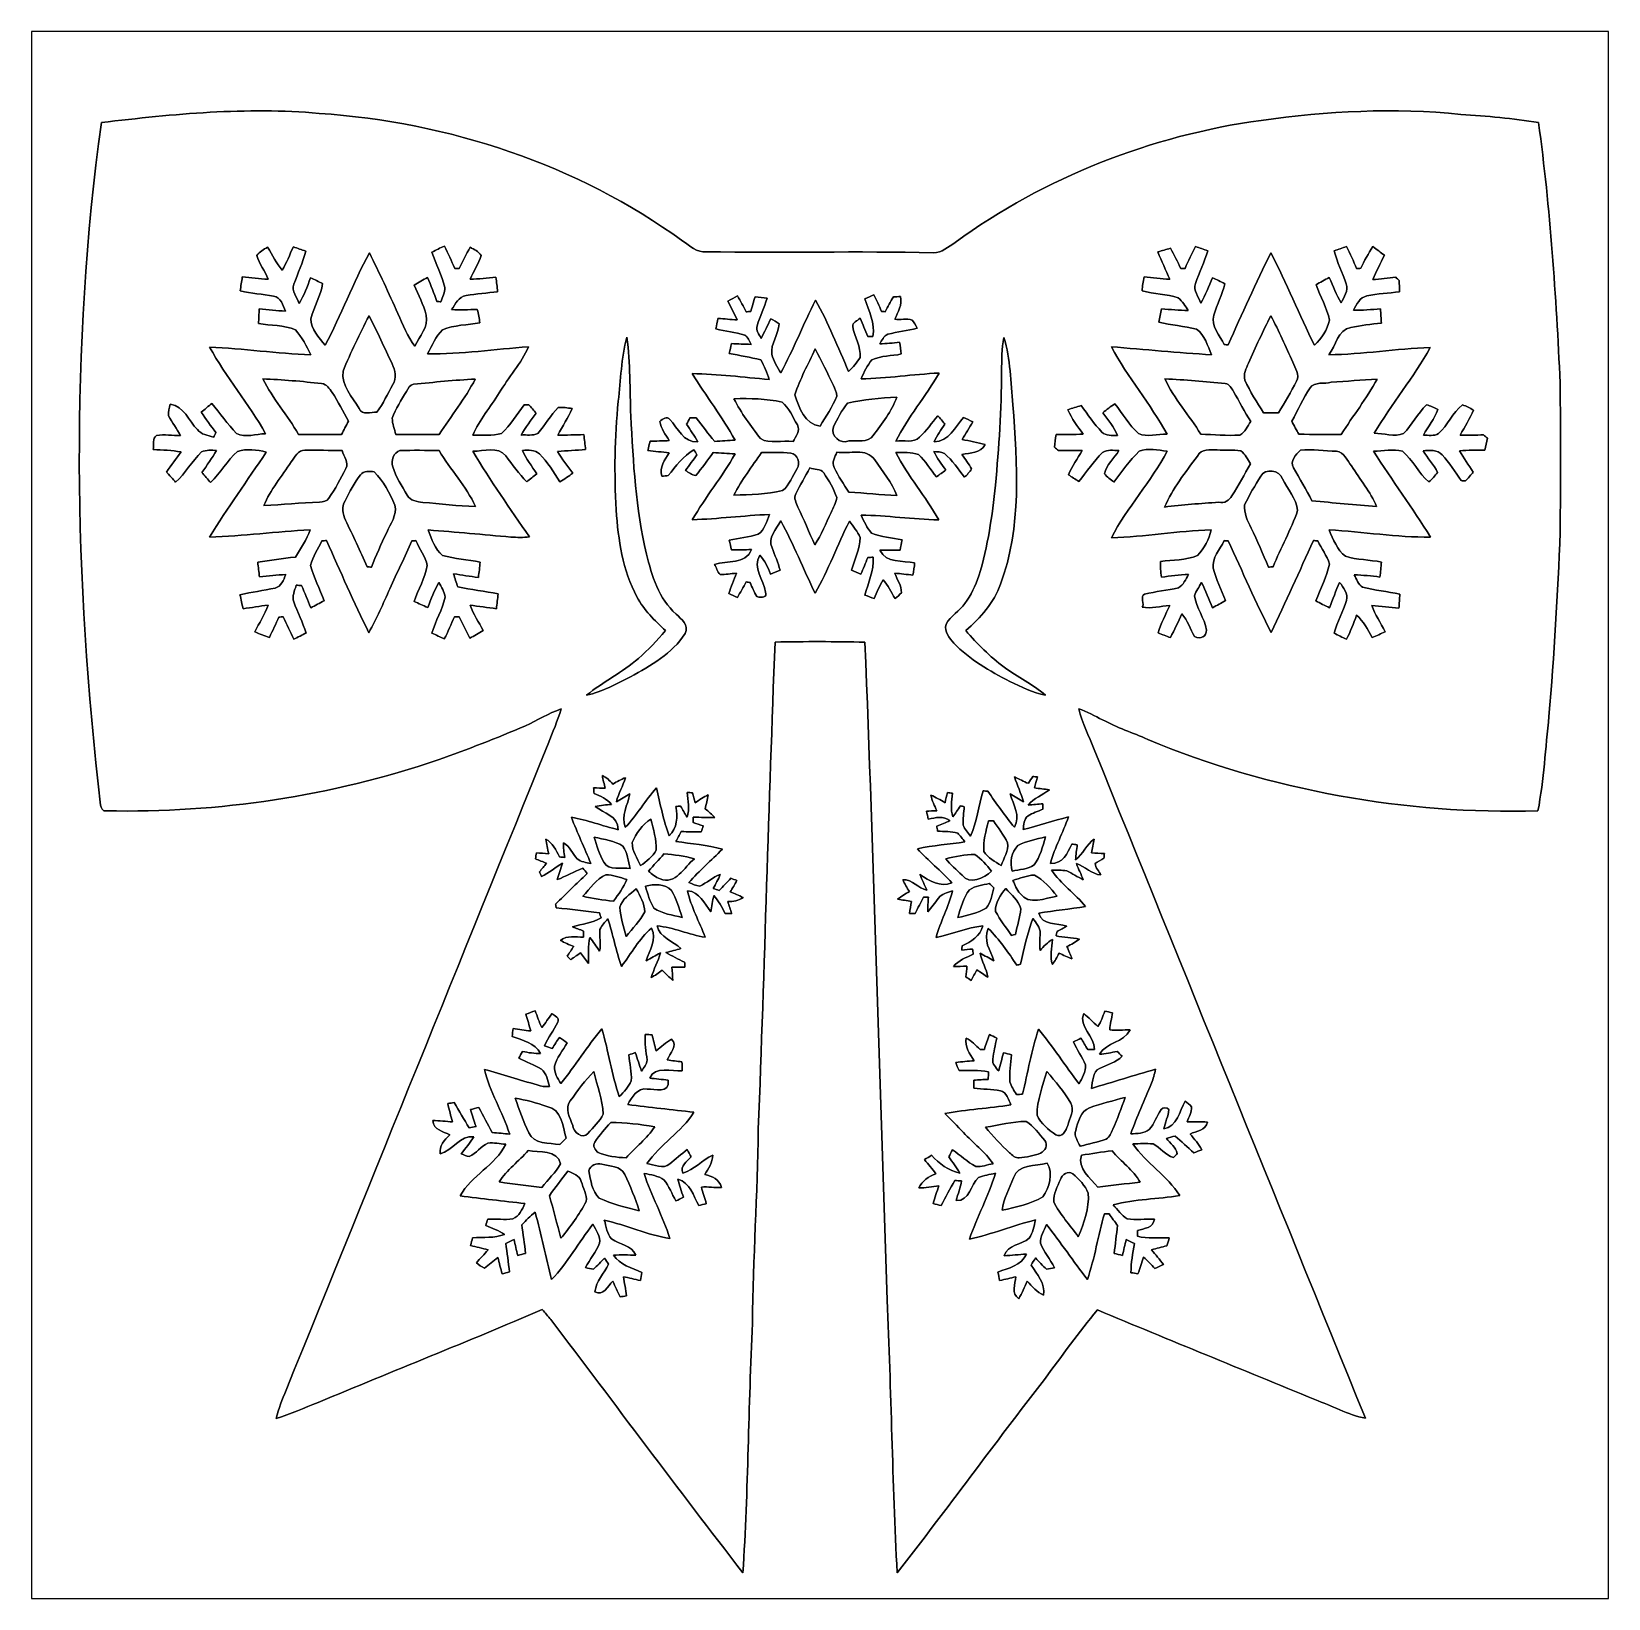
# Model space of a CAD drawing. Header units: centimetres. Extents: x -16.8 to 16.8, y -16.7 to 16.7.
import ezdxf

# ---------------------------------------------------------------- set-up
doc = ezdxf.new("R2010")
doc.units = ezdxf.units.CM
doc.header["$MEASUREMENT"] = 0
doc.layers.add('Layer 1', color=7, linetype='Continuous')

msp = doc.modelspace()

# ---------------------------------------------------------------- linework, layer by layer
at = {"layer": 'Layer 1', "color": 7}
for points, knots in [([(-16.77458, 16.66875), (-16.77458, 16.66875), (16.77458, 16.66875), (16.77458, 16.66875), (16.77458, 16.66875), (16.77458, 16.66875), (16.77458, -16.66875), (16.77458, -16.66875), (16.77458, -16.66875), (16.77458, -16.66875), (-16.77458, -16.66875), (-16.77458, -16.66875), (-16.77458, -16.66875), (-16.77458, -16.66875), (-16.77458, 16.66875), (-16.77458, 16.66875), (-16.77458, 16.66875), (-16.77458, 16.66875), (-16.77458, 16.66875), (-16.77458, 16.66875)], [0, 0, 0, 0, 0.16666667, 0.16666667, 0.16666667, 0.16666667, 0.33333333, 0.33333333, 0.33333333, 0.33333333, 0.5, 0.5, 0.5, 0.5, 0.66666667, 0.66666667, 0.66666667, 0.66666667, 1, 1, 1, 1]), ([(-15.28868, 14.73129), (-15.95367, 9.91941), (-15.86936, 5.02673), (-15.30491, 0.2092), (-15.30491, 0.2092), (-15.29256, 0.15064), (-15.26505, 0.07161), (-15.18955, 0.0889), (-15.18955, 0.0889), (-12.79454, 0.04022), (-10.38895, 0.39864), (-8.12059, 1.17228), (-8.12059, 1.17228), (-7.49723, 1.39876), (-6.87634, 1.63266), (-6.26851, 1.8983), (-6.26851, 1.8983), (-6.0131, 2.01366), (-5.77321, 2.16394), (-5.50757, 2.25601), (-5.50757, 2.25601), (-5.58341, 2.00272), (-5.68713, 1.75895), (-5.78238, 1.51236), (-5.78238, 1.51236), (-7.64611, -3.06881), (-9.49501, -7.65563), (-11.35839, -12.2368), (-11.35839, -12.2368), (-11.43917, -12.4333), (-11.51996, -12.63121), (-11.56723, -12.83935), (-11.56723, -12.83935), (-11.26384, -12.74445), (-10.97351, -12.61392), (-10.67858, -12.49645), (-10.67858, -12.49645), (-9.08861, -11.83852), (-7.49159, -11.19752), (-5.90903, -10.52195), (-5.90903, -10.52195), (-5.84659, -10.59145), (-5.78556, -10.66271), (-5.72805, -10.73679), (-5.72805, -10.73679), (-4.36598, -12.53349), (-3.01413, -14.33795), (-1.64183, -16.12688), (-1.64183, -16.12688), (-1.52329, -14.35876), (-1.52506, -12.58358), (-1.43616, -10.81299), (-1.43616, -10.81299), (-1.42169, -9.43645), (-1.33138, -8.06238), (-1.31198, -6.6862), (-1.31198, -6.6862), (-1.17898, -3.23144), (-1.0922, 0.22472), (-0.95603, 3.67877), (-0.95603, 3.67877), (-0.31891, 3.69288), (0.31856, 3.69182), (0.95567, 3.67524), (0.95567, 3.67524), (1.14371, -0.98848), (1.27141, -5.65397), (1.43087, -10.31875), (1.43087, -10.31875), (1.51447, -12.25268), (1.53917, -14.18908), (1.64183, -16.12194), (1.64183, -16.12194), (2.70439, -14.76446), (3.71863, -13.36922), (4.77555, -12.00679), (4.77555, -12.00679), (5.1435, -11.50867), (5.50862, -11.00772), (5.90162, -10.52865), (5.90162, -10.52865), (7.44044, -11.17353), (8.98666, -11.80077), (10.52936, -12.43683), (10.52936, -12.43683), (10.88707, -12.57018), (11.22609, -12.75927), (11.60357, -12.83582), (11.60357, -12.83582), (9.67599, -8.0959), (7.75617, -3.35245), (5.83353, 1.3903), (5.83353, 1.3903), (5.71923, 1.67781), (5.5813, 1.95827), (5.50757, 2.25989), (5.50757, 2.25989), (5.68254, 2.1971), (5.84518, 2.10573), (6.01239, 2.0253), (6.01239, 2.0253), (6.32107, 1.86055), (6.65339, 1.74907), (6.97301, 1.60796), (6.97301, 1.60796), (9.59097, 0.51858), (12.44177, 0.01058), (15.27492, 0.08643), (15.27492, 0.08643), (15.40087, 0.75036), (15.43332, 1.42734), (15.50952, 2.09762), (15.50952, 2.09762), (15.61641, 3.40148), (15.69755, 4.70747), (15.74694, 6.01416), (15.74694, 6.01416), (15.75506, 7.07284), (15.75576, 8.13188), (15.74729, 9.19057), (15.74729, 9.19057), (15.66086, 11.043), (15.53774, 12.89544), (15.28762, 14.73412), (15.28762, 14.73412), (14.73976, 14.81667), (14.18766, 14.87099), (13.63486, 14.90662), (13.63486, 14.90662), (12.21987, 15.05303), (10.789, 14.97401), (9.38248, 14.77857), (9.38248, 14.77857), (7.04709, 14.45648), (4.78649, 13.57136), (2.87726, 12.18353), (2.87726, 12.18353), (2.73156, 12.09534), (2.59609, 11.9507), (2.41476, 11.96234), (2.41476, 11.96234), (0.80433, 12.00044), (-0.8068, 11.95599), (-2.41653, 11.98421), (-2.41653, 11.98421), (-2.62114, 11.95634), (-2.76754, 12.10945), (-2.921, 12.21211), (-2.921, 12.21211), (-5.16678, 13.84088), (-7.89693, 14.74223), (-10.65565, 14.92814), (-10.65565, 14.92814), (-12.20223, 15.06149), (-13.75304, 14.91862), (-15.28868, 14.73129)], [0, 0, 0, 0, 0.025, 0.025, 0.025, 0.025, 0.05, 0.05, 0.05, 0.05, 0.075, 0.075, 0.075, 0.075, 0.1, 0.1, 0.1, 0.1, 0.125, 0.125, 0.125, 0.125, 0.15, 0.15, 0.15, 0.15, 0.175, 0.175, 0.175, 0.175, 0.2, 0.2, 0.2, 0.2, 0.225, 0.225, 0.225, 0.225, 0.25, 0.25, 0.25, 0.25, 0.275, 0.275, 0.275, 0.275, 0.3, 0.3, 0.3, 0.3, 0.325, 0.325, 0.325, 0.325, 0.35, 0.35, 0.35, 0.35, 0.375, 0.375, 0.375, 0.375, 0.4, 0.4, 0.4, 0.4, 0.425, 0.425, 0.425, 0.425, 0.45, 0.45, 0.45, 0.45, 0.475, 0.475, 0.475, 0.475, 0.5, 0.5, 0.5, 0.5, 0.525, 0.525, 0.525, 0.525, 0.55, 0.55, 0.55, 0.55, 0.575, 0.575, 0.575, 0.575, 0.6, 0.6, 0.6, 0.6, 0.625, 0.625, 0.625, 0.625, 0.65, 0.65, 0.65, 0.65, 0.675, 0.675, 0.675, 0.675, 0.7, 0.7, 0.7, 0.7, 0.725, 0.725, 0.725, 0.725, 0.75, 0.75, 0.75, 0.75, 0.775, 0.775, 0.775, 0.775, 0.8, 0.8, 0.8, 0.8, 0.825, 0.825, 0.825, 0.825, 0.85, 0.85, 0.85, 0.85, 0.875, 0.875, 0.875, 0.875, 0.9, 0.9, 0.9, 0.9, 0.925, 0.925, 0.925, 0.925, 0.95, 0.95, 0.95, 0.95, 1, 1, 1, 1]), ([(-11.20387, 12.08722), (-11.11638, 12.05653), (-11.02924, 12.02549), (-10.94105, 11.99621), (-10.94105, 11.99621), (-11.00173, 11.7542), (-11.10862, 11.52842), (-11.19152, 11.29418), (-11.19152, 11.29418), (-11.25855, 11.14743), (-11.12203, 11.01372), (-11.07863, 10.88249), (-11.07863, 10.88249), (-10.97633, 11.05394), (-10.90859, 11.24267), (-10.8391, 11.42894), (-10.8391, 11.42894), (-10.75196, 11.39049), (-10.66624, 11.34886), (-10.58122, 11.30582), (-10.58122, 11.30582), (-10.62249, 11.04265), (-10.76537, 10.81299), (-10.83345, 10.55934), (-10.83345, 10.55934), (-10.82428, 10.33956), (-10.66306, 10.15224), (-10.52442, 9.99384), (-10.52442, 9.99384), (-10.18681, 10.63625), (-9.93316, 11.32064), (-9.58744, 11.95881), (-9.58744, 11.95881), (-9.37048, 11.53583), (-9.1761, 11.10121), (-8.97996, 10.66835), (-8.97996, 10.66835), (-8.8706, 10.43199), (-8.78064, 10.18222), (-8.61942, 9.97409), (-8.61942, 9.97409), (-8.52346, 10.18857), (-8.3185, 10.38578), (-8.37988, 10.63766), (-8.37988, 10.63766), (-8.43703, 10.85956), (-8.54639, 11.06311), (-8.63459, 11.27372), (-8.63459, 11.27372), (-8.5411, 11.33122), (-8.44621, 11.38661), (-8.34849, 11.4367), (-8.34849, 11.4367), (-8.27864, 11.26772), (-8.21231, 11.09698), (-8.15058, 10.92482), (-8.15058, 10.92482), (-8.12906, 10.92341), (-8.08567, 10.92094), (-8.06415, 10.91953), (-8.06415, 10.91953), (-8.0331, 11.01937), (-7.97736, 11.11673), (-7.97948, 11.22327), (-7.97948, 11.22327), (-8.05215, 11.48115), (-8.16857, 11.72316), (-8.25535, 11.97575), (-8.25535, 11.97575), (-8.16857, 12.0202), (-8.08143, 12.06288), (-7.99218, 12.10239), (-7.99218, 12.10239), (-7.9121, 11.94717), (-7.84119, 11.78772), (-7.76887, 11.62861), (-7.76887, 11.62861), (-7.74629, 11.62791), (-7.70114, 11.6265), (-7.67856, 11.62579), (-7.67856, 11.62579), (-7.60307, 11.77854), (-7.52475, 11.93024), (-7.44361, 12.08052), (-7.44361, 12.08052), (-7.35859, 12.03396), (-7.26475, 11.98986), (-7.20972, 11.90554), (-7.20972, 11.90554), (-7.25981, 11.72492), (-7.3727, 11.5697), (-7.44432, 11.39719), (-7.44432, 11.39719), (-7.26017, 11.40354), (-7.07708, 11.42365), (-6.89363, 11.44058), (-6.89363, 11.44058), (-6.88164, 11.33828), (-6.87035, 11.23562), (-6.85835, 11.13296), (-6.85835, 11.13296), (-7.08201, 11.10756), (-7.30673, 11.08922), (-7.52828, 11.05041), (-7.52828, 11.05041), (-7.6835, 11.02607), (-7.75794, 10.87155), (-7.83766, 10.75549), (-7.83766, 10.75549), (-7.65669, 10.72903), (-7.47395, 10.75972), (-7.29156, 10.75725), (-7.29156, 10.75725), (-7.26511, 10.66306), (-7.25276, 10.56499), (-7.23406, 10.46868), (-7.23406, 10.46868), (-7.50006, 10.42811), (-7.78193, 10.42494), (-8.0324, 10.32298), (-8.0324, 10.32298), (-8.17563, 10.18011), (-8.25429, 9.98537), (-8.3506, 9.80969), (-8.3506, 9.80969), (-7.63129, 9.8044), (-6.91621, 9.90882), (-6.19936, 9.96209), (-6.19936, 9.96209), (-6.35776, 9.60402), (-6.62481, 9.31086), (-6.82801, 8.97925), (-6.82801, 8.97925), (-7.01075, 8.67904), (-7.24923, 8.40881), (-7.38646, 8.08214), (-7.38646, 8.08214), (-7.18291, 8.07896), (-6.97054, 8.0645), (-6.77333, 8.11706), (-6.77333, 8.11706), (-6.58248, 8.29275), (-6.45231, 8.52558), (-6.29285, 8.72843), (-6.29285, 8.72843), (-6.26851, 8.72878), (-6.21983, 8.72949), (-6.19513, 8.72984), (-6.19513, 8.72984), (-6.15668, 8.68504), (-6.07977, 8.59578), (-6.04097, 8.55098), (-6.04097, 8.55098), (-6.14962, 8.39752), (-6.26428, 8.24794), (-6.3567, 8.0839), (-6.3567, 8.0839), (-6.2424, 8.09272), (-6.11082, 8.06344), (-6.00181, 8.11777), (-6.00181, 8.11777), (-5.848, 8.29486), (-5.72982, 8.50159), (-5.56895, 8.67269), (-5.56895, 8.67269), (-5.47053, 8.67481), (-5.37139, 8.66246), (-5.27403, 8.64694), (-5.27403, 8.64694), (-5.35869, 8.45044), (-5.47899, 8.27334), (-5.57742, 8.0839), (-5.57742, 8.0839), (-5.39291, 8.07791), (-5.20912, 8.0899), (-5.02426, 8.09272), (-5.02426, 8.09272), (-5.01191, 7.98689), (-5.00027, 7.88106), (-4.98793, 7.77452), (-4.98793, 7.77452), (-5.18654, 7.7597), (-5.38551, 7.75159), (-5.58377, 7.73712), (-5.58377, 7.73712), (-5.49134, 7.57096), (-5.36893, 7.42527), (-5.25709, 7.27181), (-5.25709, 7.27181), (-5.34776, 7.20831), (-5.43913, 7.14551), (-5.53403, 7.08836), (-5.53403, 7.08836), (-5.66879, 7.29368), (-5.79508, 7.50888), (-5.96935, 7.68385), (-5.96935, 7.68385), (-6.06496, 7.77628), (-6.20713, 7.76076), (-6.32813, 7.75794), (-6.32813, 7.75794), (-6.25616, 7.5759), (-6.12987, 7.42491), (-6.02615, 7.26087), (-6.02615, 7.26087), (-6.09812, 7.20478), (-6.16938, 7.14798), (-6.24029, 7.09083), (-6.24029, 7.09083), (-6.40468, 7.26017), (-6.54579, 7.44961), (-6.68549, 7.6387), (-6.68549, 7.6387), (-6.84848, 7.85389), (-7.15433, 7.7343), (-7.38434, 7.73889), (-7.38434, 7.73889), (-7.01604, 7.11094), (-6.59165, 6.51757), (-6.18137, 5.91644), (-6.18137, 5.91644), (-6.31261, 5.8995), (-6.44596, 5.90585), (-6.57754, 5.91256), (-6.57754, 5.91256), (-7.16245, 5.96512), (-7.74771, 6.02156), (-8.33332, 6.0646), (-8.33332, 6.0646), (-8.26946, 5.86952), (-8.18833, 5.65997), (-8.02993, 5.52309), (-8.02993, 5.52309), (-7.76993, 5.44654), (-7.49653, 5.43101), (-7.23053, 5.37986), (-7.23053, 5.37986), (-7.23971, 5.27085), (-7.25382, 5.1622), (-7.26863, 5.05354), (-7.26863, 5.05354), (-7.44432, 5.07683), (-7.61859, 5.10646), (-7.79392, 5.13151), (-7.79392, 5.13151), (-7.76711, 5.03767), (-7.73712, 4.94453), (-7.70678, 4.8514), (-7.70678, 4.8514), (-7.42068, 4.79954), (-7.13281, 4.75756), (-6.84706, 4.70359), (-6.84706, 4.70359), (-6.85694, 4.59811), (-6.87176, 4.49368), (-6.88587, 4.38856), (-6.88587, 4.38856), (-7.07284, 4.4129), (-7.25876, 4.44077), (-7.44573, 4.46299), (-7.44573, 4.46299), (-7.37235, 4.27426), (-7.26405, 4.10245), (-7.16456, 3.92642), (-7.16456, 3.92642), (-7.25664, 3.86786), (-7.35118, 3.81282), (-7.44784, 3.76273), (-7.44784, 3.76273), (-7.52581, 3.91195), (-7.60236, 4.06188), (-7.67503, 4.21393), (-7.67503, 4.21393), (-7.70114, 4.21428), (-7.753, 4.21499), (-7.77875, 4.21534), (-7.77875, 4.21534), (-7.84613, 4.0573), (-7.9121, 3.8989), (-7.99289, 3.74685), (-7.99289, 3.74685), (-8.08073, 3.78707), (-8.16822, 3.82834), (-8.25535, 3.86997), (-8.25535, 3.86997), (-8.17704, 4.13138), (-8.03698, 4.37127), (-7.97243, 4.63656), (-7.97243, 4.63656), (-7.99077, 4.7498), (-8.05427, 4.84858), (-8.10754, 4.94771), (-8.10754, 4.94771), (-8.20596, 4.77979), (-8.26946, 4.59528), (-8.34637, 4.41713), (-8.34637, 4.41713), (-8.44374, 4.4577), (-8.5404, 4.50039), (-8.63671, 4.54378), (-8.63671, 4.54378), (-8.54498, 4.79954), (-8.39964, 5.03978), (-8.35589, 5.31001), (-8.35589, 5.31001), (-8.39117, 5.50051), (-8.52064, 5.65997), (-8.59578, 5.83706), (-8.59578, 5.83706), (-8.61836, 5.836), (-8.66352, 5.83424), (-8.68609, 5.83353), (-8.68609, 5.83353), (-8.82086, 5.48393), (-9.00889, 5.15938), (-9.15282, 4.81365), (-9.15282, 4.81365), (-9.29076, 4.49756), (-9.43187, 4.18218), (-9.59767, 3.87914), (-9.59767, 3.87914), (-9.91553, 4.52367), (-10.20727, 5.18089), (-10.49655, 5.83812), (-10.49655, 5.83812), (-10.5216, 5.83741), (-10.57169, 5.83565), (-10.59674, 5.83494), (-10.59674, 5.83494), (-10.68176, 5.66314), (-10.789, 5.49769), (-10.83628, 5.31036), (-10.83628, 5.31036), (-10.76819, 5.05037), (-10.64824, 4.80801), (-10.55017, 4.55824), (-10.55017, 4.55824), (-10.64331, 4.50709), (-10.73714, 4.45699), (-10.83275, 4.41078), (-10.83275, 4.41078), (-10.89872, 4.56741), (-10.96398, 4.7244), (-11.02819, 4.88174), (-11.02819, 4.88174), (-11.05641, 4.88386), (-11.11321, 4.88809), (-11.14143, 4.89021), (-11.14143, 4.89021), (-11.17212, 4.77626), (-11.24232, 4.65596), (-11.19681, 4.53602), (-11.19681, 4.53602), (-11.11779, 4.31165), (-11.0049, 4.09963), (-10.93364, 3.87174), (-10.93364, 3.87174), (-10.9982, 3.83893), (-11.12732, 3.77366), (-11.19152, 3.74086), (-11.19152, 3.74086), (-11.27478, 3.89573), (-11.34463, 4.05765), (-11.41871, 4.21675), (-11.41871, 4.21675), (-11.44164, 4.21534), (-11.4875, 4.21217), (-11.51043, 4.2104), (-11.51043, 4.2104), (-11.57746, 4.06682), (-11.64555, 3.92359), (-11.71258, 3.77966), (-11.71258, 3.77966), (-11.81841, 3.81494), (-11.92213, 3.8541), (-12.02549, 3.89537), (-12.02549, 3.89537), (-11.92989, 4.08446), (-11.81664, 4.26544), (-11.74221, 4.46476), (-11.74221, 4.46476), (-11.91966, 4.44218), (-12.09604, 4.41325), (-12.27279, 4.3882), (-12.27279, 4.3882), (-12.29678, 4.48663), (-12.31865, 4.58646), (-12.34017, 4.68454), (-12.34017, 4.68454), (-12.09287, 4.74098), (-11.84134, 4.77696), (-11.59334, 4.82847), (-11.59334, 4.82847), (-11.45822, 4.85599), (-11.41695, 5.00592), (-11.36333, 5.11351), (-11.36333, 5.11351), (-11.551, 5.10752), (-11.73798, 5.08882), (-11.92389, 5.06483), (-11.92389, 5.06483), (-11.93835, 5.1689), (-11.95141, 5.27297), (-11.96023, 5.37739), (-11.96023, 5.37739), (-11.69494, 5.41937), (-11.42859, 5.45641), (-11.16189, 5.48852), (-11.16189, 5.48852), (-11.04089, 5.67267), (-10.91918, 5.85893), (-10.84545, 6.06778), (-10.84545, 6.06778), (-11.56088, 6.03038), (-12.27208, 5.93478), (-12.98822, 5.91044), (-12.98822, 5.91044), (-12.60651, 6.5278), (-12.18459, 7.11906), (-11.78031, 7.7216), (-11.78031, 7.7216), (-11.97857, 7.76817), (-12.19588, 7.7978), (-12.39308, 7.73571), (-12.39308, 7.73571), (-12.61498, 7.54556), (-12.74586, 7.26899), (-12.96846, 7.07672), (-12.96846, 7.07672), (-13.01327, 7.12964), (-13.10358, 7.23547), (-13.14873, 7.28804), (-13.14873, 7.28804), (-13.04149, 7.4422), (-12.93354, 7.59566), (-12.83617, 7.75617), (-12.83617, 7.75617), (-12.94448, 7.76041), (-13.05807, 7.76922), (-13.16002, 7.72513), (-13.16002, 7.72513), (-13.3604, 7.52475), (-13.50116, 7.27287), (-13.70894, 7.07919), (-13.70894, 7.07919), (-13.75728, 7.13387), (-13.85429, 7.24288), (-13.90262, 7.29756), (-13.90262, 7.29756), (-13.80314, 7.44255), (-13.69695, 7.58225), (-13.59288, 7.72372), (-13.59288, 7.72372), (-13.78832, 7.76217), (-13.98834, 7.76464), (-14.18661, 7.77628), (-14.18661, 7.77628), (-14.17285, 7.87471), (-14.20707, 8.01123), (-14.1164, 8.07579), (-14.1164, 8.07579), (-13.94778, 8.09978), (-13.77738, 8.07402), (-13.60805, 8.07191), (-13.60805, 8.07191), (-13.6779, 8.22113), (-13.78585, 8.34849), (-13.86134, 8.49418), (-13.86134, 8.49418), (-13.86911, 8.57744), (-13.84018, 8.65858), (-13.82466, 8.73936), (-13.82466, 8.73936), (-13.52656, 8.70232), (-13.43131, 8.38764), (-13.24645, 8.19997), (-13.24645, 8.19997), (-13.16673, 8.09202), (-13.02314, 8.07826), (-12.90391, 8.04122), (-12.90391, 8.04122), (-12.89121, 8.06485), (-12.86545, 8.11177), (-12.85275, 8.13506), (-12.85275, 8.13506), (-12.95823, 8.27899), (-13.06618, 8.42045), (-13.16249, 8.57038), (-13.16249, 8.57038), (-13.10711, 8.61695), (-12.99669, 8.70973), (-12.94165, 8.7563), (-12.94165, 8.7563), (-12.75609, 8.55169), (-12.60828, 8.31356), (-12.41354, 8.11777), (-12.41354, 8.11777), (-12.22481, 8.01687), (-11.99833, 8.11248), (-11.79513, 8.11212), (-11.79513, 8.11212), (-12.15284, 8.75277), (-12.63579, 9.31404), (-12.98857, 9.9568), (-12.98857, 9.9568), (-12.26891, 9.91658), (-11.55312, 9.82592), (-10.83345, 9.78923), (-10.83345, 9.78923), (-10.92094, 9.97797), (-11.02219, 10.16459), (-11.16048, 10.32122), (-11.16048, 10.32122), (-11.40389, 10.43164), (-11.68471, 10.40871), (-11.94364, 10.45563), (-11.94364, 10.45563), (-11.94082, 10.56076), (-11.93553, 10.66271), (-11.93059, 10.76678), (-11.93059, 10.76678), (-11.74362, 10.75302), (-11.55735, 10.72974), (-11.37003, 10.71951), (-11.37003, 10.71951), (-11.42577, 10.84227), (-11.46845, 11.0169), (-11.62473, 11.04053), (-11.62473, 11.04053), (-11.86004, 11.08498), (-12.10204, 11.09133), (-12.33488, 11.15095), (-12.33488, 11.15095), (-12.32147, 11.25114), (-12.30559, 11.34816), (-12.29113, 11.44764), (-12.29113, 11.44764), (-12.10839, 11.42929), (-11.92601, 11.40354), (-11.74186, 11.3986), (-11.74186, 11.3986), (-11.8043, 11.57605), (-11.93483, 11.72281), (-11.98139, 11.90554), (-11.98139, 11.90554), (-11.92706, 11.98845), (-11.83534, 12.03219), (-11.75103, 12.07841), (-11.75103, 12.07841), (-11.65296, 11.9126), (-11.56194, 11.7415), (-11.44235, 11.58946), (-11.44235, 11.58946), (-11.3478, 11.74821), (-11.2843, 11.92212), (-11.20387, 12.08722), (-11.20387, 12.08722), (-11.20387, 12.08722), (-11.20387, 12.08722), (-11.20387, 12.08722)], [0, 0, 0, 0, 0.0070922, 0.0070922, 0.0070922, 0.0070922, 0.0141844, 0.0141844, 0.0141844, 0.0141844, 0.0212766, 0.0212766, 0.0212766, 0.0212766, 0.02836879, 0.02836879, 0.02836879, 0.02836879, 0.03546099, 0.03546099, 0.03546099, 0.03546099, 0.04255319, 0.04255319, 0.04255319, 0.04255319, 0.04964539, 0.04964539, 0.04964539, 0.04964539, 0.05673759, 0.05673759, 0.05673759, 0.05673759, 0.06382979, 0.06382979, 0.06382979, 0.06382979, 0.07092199, 0.07092199, 0.07092199, 0.07092199, 0.07801418, 0.07801418, 0.07801418, 0.07801418, 0.08510638, 0.08510638, 0.08510638, 0.08510638, 0.09219858, 0.09219858, 0.09219858, 0.09219858, 0.09929078, 0.09929078, 0.09929078, 0.09929078, 0.10638298, 0.10638298, 0.10638298, 0.10638298, 0.11347518, 0.11347518, 0.11347518, 0.11347518, 0.12056738, 0.12056738, 0.12056738, 0.12056738, 0.12765957, 0.12765957, 0.12765957, 0.12765957, 0.13475177, 0.13475177, 0.13475177, 0.13475177, 0.14184397, 0.14184397, 0.14184397, 0.14184397, 0.14893617, 0.14893617, 0.14893617, 0.14893617, 0.15602837, 0.15602837, 0.15602837, 0.15602837, 0.16312057, 0.16312057, 0.16312057, 0.16312057, 0.17021277, 0.17021277, 0.17021277, 0.17021277, 0.17730496, 0.17730496, 0.17730496, 0.17730496, 0.18439716, 0.18439716, 0.18439716, 0.18439716, 0.19148936, 0.19148936, 0.19148936, 0.19148936, 0.19858156, 0.19858156, 0.19858156, 0.19858156, 0.20567376, 0.20567376, 0.20567376, 0.20567376, 0.21276596, 0.21276596, 0.21276596, 0.21276596, 0.21985816, 0.21985816, 0.21985816, 0.21985816, 0.22695035, 0.22695035, 0.22695035, 0.22695035, 0.23404255, 0.23404255, 0.23404255, 0.23404255, 0.24113475, 0.24113475, 0.24113475, 0.24113475, 0.24822695, 0.24822695, 0.24822695, 0.24822695, 0.25531915, 0.25531915, 0.25531915, 0.25531915, 0.26241135, 0.26241135, 0.26241135, 0.26241135, 0.26950355, 0.26950355, 0.26950355, 0.26950355, 0.27659574, 0.27659574, 0.27659574, 0.27659574, 0.28368794, 0.28368794, 0.28368794, 0.28368794, 0.29078014, 0.29078014, 0.29078014, 0.29078014, 0.29787234, 0.29787234, 0.29787234, 0.29787234, 0.30496454, 0.30496454, 0.30496454, 0.30496454, 0.31205674, 0.31205674, 0.31205674, 0.31205674, 0.31914894, 0.31914894, 0.31914894, 0.31914894, 0.32624113, 0.32624113, 0.32624113, 0.32624113, 0.33333333, 0.33333333, 0.33333333, 0.33333333, 0.34042553, 0.34042553, 0.34042553, 0.34042553, 0.34751773, 0.34751773, 0.34751773, 0.34751773, 0.35460993, 0.35460993, 0.35460993, 0.35460993, 0.36170213, 0.36170213, 0.36170213, 0.36170213, 0.36879433, 0.36879433, 0.36879433, 0.36879433, 0.37588652, 0.37588652, 0.37588652, 0.37588652, 0.38297872, 0.38297872, 0.38297872, 0.38297872, 0.39007092, 0.39007092, 0.39007092, 0.39007092, 0.39716312, 0.39716312, 0.39716312, 0.39716312, 0.40425532, 0.40425532, 0.40425532, 0.40425532, 0.41134752, 0.41134752, 0.41134752, 0.41134752, 0.41843972, 0.41843972, 0.41843972, 0.41843972, 0.42553191, 0.42553191, 0.42553191, 0.42553191, 0.43262411, 0.43262411, 0.43262411, 0.43262411, 0.43971631, 0.43971631, 0.43971631, 0.43971631, 0.44680851, 0.44680851, 0.44680851, 0.44680851, 0.45390071, 0.45390071, 0.45390071, 0.45390071, 0.46099291, 0.46099291, 0.46099291, 0.46099291, 0.46808511, 0.46808511, 0.46808511, 0.46808511, 0.4751773, 0.4751773, 0.4751773, 0.4751773, 0.4822695, 0.4822695, 0.4822695, 0.4822695, 0.4893617, 0.4893617, 0.4893617, 0.4893617, 0.4964539, 0.4964539, 0.4964539, 0.4964539, 0.5035461, 0.5035461, 0.5035461, 0.5035461, 0.5106383, 0.5106383, 0.5106383, 0.5106383, 0.5177305, 0.5177305, 0.5177305, 0.5177305, 0.5248227, 0.5248227, 0.5248227, 0.5248227, 0.53191489, 0.53191489, 0.53191489, 0.53191489, 0.53900709, 0.53900709, 0.53900709, 0.53900709, 0.54609929, 0.54609929, 0.54609929, 0.54609929, 0.55319149, 0.55319149, 0.55319149, 0.55319149, 0.56028369, 0.56028369, 0.56028369, 0.56028369, 0.56737589, 0.56737589, 0.56737589, 0.56737589, 0.57446809, 0.57446809, 0.57446809, 0.57446809, 0.58156028, 0.58156028, 0.58156028, 0.58156028, 0.58865248, 0.58865248, 0.58865248, 0.58865248, 0.59574468, 0.59574468, 0.59574468, 0.59574468, 0.60283688, 0.60283688, 0.60283688, 0.60283688, 0.60992908, 0.60992908, 0.60992908, 0.60992908, 0.61702128, 0.61702128, 0.61702128, 0.61702128, 0.62411348, 0.62411348, 0.62411348, 0.62411348, 0.63120567, 0.63120567, 0.63120567, 0.63120567, 0.63829787, 0.63829787, 0.63829787, 0.63829787, 0.64539007, 0.64539007, 0.64539007, 0.64539007, 0.65248227, 0.65248227, 0.65248227, 0.65248227, 0.65957447, 0.65957447, 0.65957447, 0.65957447, 0.66666667, 0.66666667, 0.66666667, 0.66666667, 0.67375887, 0.67375887, 0.67375887, 0.67375887, 0.68085106, 0.68085106, 0.68085106, 0.68085106, 0.68794326, 0.68794326, 0.68794326, 0.68794326, 0.69503546, 0.69503546, 0.69503546, 0.69503546, 0.70212766, 0.70212766, 0.70212766, 0.70212766, 0.70921986, 0.70921986, 0.70921986, 0.70921986, 0.71631206, 0.71631206, 0.71631206, 0.71631206, 0.72340426, 0.72340426, 0.72340426, 0.72340426, 0.73049645, 0.73049645, 0.73049645, 0.73049645, 0.73758865, 0.73758865, 0.73758865, 0.73758865, 0.74468085, 0.74468085, 0.74468085, 0.74468085, 0.75177305, 0.75177305, 0.75177305, 0.75177305, 0.75886525, 0.75886525, 0.75886525, 0.75886525, 0.76595745, 0.76595745, 0.76595745, 0.76595745, 0.77304965, 0.77304965, 0.77304965, 0.77304965, 0.78014184, 0.78014184, 0.78014184, 0.78014184, 0.78723404, 0.78723404, 0.78723404, 0.78723404, 0.79432624, 0.79432624, 0.79432624, 0.79432624, 0.80141844, 0.80141844, 0.80141844, 0.80141844, 0.80851064, 0.80851064, 0.80851064, 0.80851064, 0.81560284, 0.81560284, 0.81560284, 0.81560284, 0.82269504, 0.82269504, 0.82269504, 0.82269504, 0.82978723, 0.82978723, 0.82978723, 0.82978723, 0.83687943, 0.83687943, 0.83687943, 0.83687943, 0.84397163, 0.84397163, 0.84397163, 0.84397163, 0.85106383, 0.85106383, 0.85106383, 0.85106383, 0.85815603, 0.85815603, 0.85815603, 0.85815603, 0.86524823, 0.86524823, 0.86524823, 0.86524823, 0.87234043, 0.87234043, 0.87234043, 0.87234043, 0.87943262, 0.87943262, 0.87943262, 0.87943262, 0.88652482, 0.88652482, 0.88652482, 0.88652482, 0.89361702, 0.89361702, 0.89361702, 0.89361702, 0.90070922, 0.90070922, 0.90070922, 0.90070922, 0.90780142, 0.90780142, 0.90780142, 0.90780142, 0.91489362, 0.91489362, 0.91489362, 0.91489362, 0.92198582, 0.92198582, 0.92198582, 0.92198582, 0.92907801, 0.92907801, 0.92907801, 0.92907801, 0.93617021, 0.93617021, 0.93617021, 0.93617021, 0.94326241, 0.94326241, 0.94326241, 0.94326241, 0.95035461, 0.95035461, 0.95035461, 0.95035461, 0.95744681, 0.95744681, 0.95744681, 0.95744681, 0.96453901, 0.96453901, 0.96453901, 0.96453901, 0.97163121, 0.97163121, 0.97163121, 0.97163121, 0.9787234, 0.9787234, 0.9787234, 0.9787234, 0.9858156, 0.9858156, 0.9858156, 0.9858156, 1, 1, 1, 1]), ([(7.98901, 12.09569), (8.07579, 12.06571), (8.16257, 12.03431), (8.24936, 12.00326), (8.24936, 12.00326), (8.17845, 11.76479), (8.06626, 11.54148), (7.99042, 11.30476), (7.99042, 11.30476), (7.93221, 11.15695), (8.05956, 11.02325), (8.10401, 10.8906), (8.10401, 10.8906), (8.20067, 11.06452), (8.27123, 11.25044), (8.35166, 11.43176), (8.35166, 11.43176), (8.4388, 11.39155), (8.52452, 11.34886), (8.60989, 11.30441), (8.60989, 11.30441), (8.5598, 11.07299), (8.44479, 10.86379), (8.38024, 10.63731), (8.38024, 10.63731), (8.31144, 10.39777), (8.50547, 10.20868), (8.60143, 10.00725), (8.60143, 10.00725), (8.62189, 10.00689), (8.66352, 10.00584), (8.68398, 10.00548), (8.68398, 10.00548), (8.97855, 10.66165), (9.26853, 11.32134), (9.59485, 11.96234), (9.59485, 11.96234), (9.92187, 11.3157), (10.19457, 10.64331), (10.52019, 9.99666), (10.52019, 9.99666), (10.67435, 10.1346), (10.795, 10.32898), (10.83874, 10.53006), (10.83874, 10.53006), (10.7883, 10.79324), (10.64472, 11.02889), (10.55299, 11.27936), (10.55299, 11.27936), (10.64472, 11.33404), (10.73891, 11.38555), (10.83486, 11.43317), (10.83486, 11.43317), (10.91494, 11.25255), (10.98691, 11.06734), (11.08498, 10.89484), (11.08498, 10.89484), (11.14672, 11.01796), (11.2462, 11.15554), (11.19364, 11.29983), (11.19364, 11.29983), (11.11462, 11.53583), (11.00173, 11.75985), (10.94034, 12.00221), (10.94034, 12.00221), (11.02642, 12.0336), (11.11321, 12.065), (11.20034, 12.09499), (11.20034, 12.09499), (11.28219, 11.94259), (11.35274, 11.78454), (11.4173, 11.62403), (11.4173, 11.62403), (11.43917, 11.62579), (11.48256, 11.62967), (11.50444, 11.63179), (11.50444, 11.63179), (11.58275, 11.78948), (11.66424, 11.94682), (11.76479, 12.09181), (11.76479, 12.09181), (11.84592, 12.03113), (11.92636, 11.9701), (12.00785, 11.90907), (12.00785, 11.90907), (11.92354, 11.73692), (11.83711, 11.56582), (11.75949, 11.39084), (11.75949, 11.39084), (11.92318, 11.40389), (12.08617, 11.42365), (12.25021, 11.44058), (12.25021, 11.44058), (12.2742, 11.41695), (12.29889, 11.39331), (12.32359, 11.36967), (12.32359, 11.36967), (12.325, 11.31006), (12.32782, 11.19082), (12.32923, 11.1312), (12.32923, 11.1312), (12.09746, 11.10403), (11.86356, 11.09098), (11.63496, 11.04406), (11.63496, 11.04406), (11.48221, 11.01619), (11.4173, 10.85815), (11.34921, 10.7382), (11.34921, 10.7382), (11.54148, 10.73609), (11.73339, 10.75619), (11.92565, 10.76643), (11.92565, 10.76643), (11.92918, 10.66659), (11.938, 10.56569), (11.94329, 10.46551), (11.94329, 10.46551), (11.72492, 10.44011), (11.50585, 10.41929), (11.29171, 10.37131), (11.29171, 10.37131), (11.01831, 10.32263), (10.96927, 9.98255), (10.82781, 9.79205), (10.82781, 9.79205), (11.54889, 9.80299), (12.26361, 9.91941), (12.98363, 9.94586), (12.98363, 9.94586), (12.62627, 9.31192), (12.16554, 8.7443), (11.78807, 8.12306), (11.78807, 8.12306), (11.99268, 8.12553), (12.21775, 8.03381), (12.41496, 8.11671), (12.41496, 8.11671), (12.60228, 8.29733), (12.70988, 8.54745), (12.90496, 8.72384), (12.90496, 8.72384), (12.99034, 8.70938), (13.06548, 8.66457), (13.14344, 8.62859), (13.14344, 8.62859), (13.07112, 8.43068), (12.93989, 8.26452), (12.83617, 8.08355), (12.83617, 8.08355), (12.94306, 8.07932), (13.06089, 8.05744), (13.15861, 8.11389), (13.15861, 8.11389), (13.35722, 8.29169), (13.45706, 8.56121), (13.66908, 8.7249), (13.66908, 8.7249), (13.75198, 8.69915), (13.82712, 8.65399), (13.90509, 8.61554), (13.90509, 8.61554), (13.82642, 8.42998), (13.71741, 8.25994), (13.6211, 8.08355), (13.6211, 8.08355), (13.78726, 8.07755), (13.95201, 8.08567), (14.11922, 8.08602), (14.11922, 8.08602), (14.14639, 8.06309), (14.17391, 8.03981), (14.20177, 8.01687), (14.20177, 8.01687), (14.18308, 7.93186), (14.16438, 7.84719), (14.14674, 7.76217), (14.14674, 7.76217), (13.96612, 7.76252), (13.78585, 7.76429), (13.60629, 7.74876), (13.60629, 7.74876), (13.68919, 7.58825), (13.79961, 7.44502), (13.89944, 7.29474), (13.89944, 7.29474), (13.85852, 7.24817), (13.77632, 7.15539), (13.7354, 7.10882), (13.7354, 7.10882), (13.71247, 7.11024), (13.66626, 7.11271), (13.64333, 7.11376), (13.64333, 7.11376), (13.51245, 7.30074), (13.38862, 7.49406), (13.23693, 7.66445), (13.23693, 7.66445), (13.13603, 7.77981), (12.96776, 7.75582), (12.83194, 7.74947), (12.83194, 7.74947), (12.9226, 7.58931), (13.06089, 7.45843), (13.1378, 7.29015), (13.1378, 7.29015), (13.08982, 7.21148), (13.01962, 7.14975), (12.95541, 7.08484), (12.95541, 7.08484), (12.73669, 7.27463), (12.61075, 7.5498), (12.39379, 7.73747), (12.39379, 7.73747), (12.19376, 7.7911), (11.98104, 7.75159), (11.77749, 7.73783), (11.77749, 7.73783), (12.17119, 7.12329), (12.60546, 6.53521), (12.98892, 5.91397), (12.98892, 5.91397), (12.26608, 5.90374), (11.55065, 6.03003), (10.82992, 6.0639), (10.82992, 6.0639), (10.92165, 5.86669), (10.99891, 5.63633), (11.17988, 5.50404), (11.17988, 5.50404), (11.42647, 5.42784), (11.69247, 5.43172), (11.94576, 5.38057), (11.94576, 5.38057), (11.932, 5.27614), (11.92706, 5.16855), (11.91366, 5.06342), (11.91366, 5.06342), (11.73127, 5.08353), (11.54889, 5.10399), (11.36579, 5.11281), (11.36579, 5.11281), (11.41589, 5.02038), (11.44905, 4.9022), (11.5443, 4.84611), (11.5443, 4.84611), (11.8043, 4.77767), (12.07523, 4.75933), (12.33734, 4.69653), (12.33734, 4.69653), (12.33029, 4.59811), (12.32359, 4.49933), (12.31688, 4.4002), (12.31688, 4.4002), (12.12391, 4.41748), (11.93306, 4.44183), (11.7408, 4.46052), (11.7408, 4.46052), (11.80994, 4.26191), (11.92601, 4.08552), (12.02408, 3.90031), (12.02408, 3.90031), (11.93341, 3.85657), (11.84204, 3.81388), (11.74926, 3.77472), (11.74926, 3.77472), (11.6526, 3.94229), (11.56511, 4.12221), (11.41412, 4.24886), (11.41412, 4.24886), (11.35062, 4.07564), (11.28783, 3.90172), (11.2014, 3.73839), (11.2014, 3.73839), (11.11179, 3.78001), (11.0236, 3.82446), (10.93611, 3.86891), (10.93611, 3.86891), (11.00561, 4.1081), (11.1252, 4.32823), (11.2014, 4.56459), (11.2014, 4.56459), (11.24197, 4.70923), (11.13649, 4.84082), (11.05535, 4.94983), (11.05535, 4.94983), (10.97562, 4.77202), (10.90789, 4.58964), (10.83874, 4.40761), (10.83874, 4.40761), (10.74067, 4.45452), (10.64507, 4.50568), (10.55017, 4.55824), (10.55017, 4.55824), (10.64754, 4.81753), (10.78512, 5.0673), (10.83698, 5.34), (10.83698, 5.34), (10.78618, 5.51709), (10.67117, 5.66737), (10.59074, 5.83142), (10.59074, 5.83142), (10.56746, 5.83318), (10.52089, 5.83706), (10.49761, 5.83918), (10.49761, 5.83918), (10.19916, 5.18619), (9.90988, 4.52896), (9.59979, 3.88126), (9.59979, 3.88126), (9.26747, 4.51802), (8.98772, 5.1816), (8.68539, 5.83283), (8.68539, 5.83283), (8.66281, 5.83389), (8.61801, 5.836), (8.59543, 5.83706), (8.59543, 5.83706), (8.51288, 5.64339), (8.33261, 5.47405), (8.36648, 5.24933), (8.36648, 5.24933), (8.42716, 5.01086), (8.53334, 4.7879), (8.62718, 4.56142), (8.62718, 4.56142), (8.53581, 4.50815), (8.44303, 4.45841), (8.34884, 4.41078), (8.34884, 4.41078), (8.27052, 4.58893), (8.20632, 4.77273), (8.11812, 4.9463), (8.11812, 4.9463), (8.06309, 4.85528), (8.0077, 4.76391), (7.96537, 4.66619), (7.96537, 4.66619), (8.00241, 4.40866), (8.18268, 4.19241), (8.22431, 3.93559), (8.22431, 3.93559), (8.21761, 3.80259), (8.10648, 3.7278), (7.96925, 3.80048), (7.96925, 3.80048), (7.86906, 3.95429), (7.82355, 4.13985), (7.70149, 4.28096), (7.70149, 4.28096), (7.62106, 4.11163), (7.54168, 3.94159), (7.45666, 3.77437), (7.45666, 3.77437), (7.36776, 3.80577), (7.27992, 3.83928), (7.19243, 3.8735), (7.19243, 3.8735), (7.25276, 4.07741), (7.35683, 4.26367), (7.43973, 4.45876), (7.43973, 4.45876), (7.24464, 4.44218), (7.0485, 4.38397), (6.85306, 4.42101), (6.85306, 4.42101), (6.92009, 4.47111), (6.79344, 4.66372), (6.90704, 4.69547), (6.90704, 4.69547), (7.14163, 4.76109), (7.38893, 4.77273), (7.62529, 4.83552), (7.62529, 4.83552), (7.73571, 4.88703), (7.77593, 5.01721), (7.83802, 5.11351), (7.83802, 5.11351), (7.6454, 5.11951), (7.45419, 5.08423), (7.26405, 5.05989), (7.26405, 5.05989), (7.24852, 5.17102), (7.24182, 5.28249), (7.24606, 5.39433), (7.24606, 5.39433), (7.50782, 5.42608), (7.78298, 5.42184), (8.03028, 5.51991), (8.03028, 5.51991), (8.17245, 5.67337), (8.2804, 5.86176), (8.32062, 6.06848), (8.32062, 6.06848), (7.61153, 6.04061), (6.9088, 5.92314), (6.20042, 5.89597), (6.20042, 5.89597), (6.53027, 6.55038), (7.05167, 7.08907), (7.38293, 7.74136), (7.38293, 7.74136), (7.18996, 7.7597), (6.97865, 7.81367), (6.79344, 7.74065), (6.79344, 7.74065), (6.58142, 7.54803), (6.42867, 7.30356), (6.25404, 7.07884), (6.25404, 7.07884), (6.18349, 7.13599), (6.11011, 7.19102), (6.0512, 7.26017), (6.0512, 7.26017), (6.09247, 7.45596), (6.26145, 7.58649), (6.35952, 7.75335), (6.35952, 7.75335), (6.24381, 7.75723), (6.11258, 7.7784), (6.01063, 7.71137), (6.01063, 7.71137), (5.82542, 7.52228), (5.67267, 7.30532), (5.50862, 7.09824), (5.50862, 7.09824), (5.43313, 7.14375), (5.35869, 7.19138), (5.28391, 7.23759), (5.28391, 7.23759), (5.36328, 7.41997), (5.48111, 7.58119), (5.57742, 7.75441), (5.57742, 7.75441), (5.40914, 7.76252), (5.23946, 7.75476), (5.07153, 7.75406), (5.07153, 7.75406), (5.04437, 7.77734), (5.01756, 7.80027), (4.9911, 7.82285), (4.9911, 7.82285), (4.99463, 7.91563), (5.01262, 8.00241), (5.02144, 8.09343), (5.02144, 8.09343), (5.213, 8.0959), (5.40491, 8.09801), (5.59682, 8.10013), (5.59682, 8.10013), (5.48358, 8.27087), (5.35129, 8.43033), (5.27332, 8.62154), (5.27332, 8.62154), (5.36716, 8.65293), (5.45677, 8.68468), (5.55343, 8.7122), (5.55343, 8.7122), (5.6963, 8.52099), (5.83283, 8.32238), (5.99687, 8.14776), (5.99687, 8.14776), (6.08259, 8.0585), (6.21736, 8.0772), (6.32954, 8.07544), (6.32954, 8.07544), (6.25404, 8.25465), (6.12916, 8.40493), (6.01486, 8.55945), (6.01486, 8.55945), (6.10023, 8.62436), (6.18631, 8.68962), (6.27415, 8.75136), (6.27415, 8.75136), (6.43749, 8.53793), (6.57578, 8.29839), (6.77369, 8.11389), (6.77369, 8.11389), (6.96489, 8.03275), (7.18256, 8.10754), (7.38505, 8.1026), (7.38505, 8.1026), (7.02733, 8.74677), (6.54367, 9.31192), (6.19866, 9.96244), (6.19866, 9.96244), (6.90951, 9.90282), (7.61965, 9.8365), (8.33191, 9.79099), (8.33191, 9.79099), (8.24477, 9.97973), (8.19044, 10.21186), (8.01088, 10.33427), (8.01088, 10.33427), (7.74806, 10.40624), (7.47077, 10.41612), (7.20654, 10.48632), (7.20654, 10.48632), (7.22701, 10.57945), (7.24747, 10.67259), (7.26793, 10.76572), (7.26793, 10.76572), (7.45561, 10.75549), (7.64364, 10.74067), (7.83167, 10.73115), (7.83167, 10.73115), (7.77381, 10.82957), (7.71066, 10.928), (7.62353, 11.00279), (7.62353, 11.00279), (7.37411, 11.08498), (7.106, 11.08498), (6.85236, 11.15272), (6.85236, 11.15272), (6.858, 11.25326), (6.88164, 11.34957), (6.89363, 11.4487), (6.89363, 11.4487), (7.07531, 11.42965), (7.25664, 11.40707), (7.43938, 11.39825), (7.43938, 11.39825), (7.35894, 11.59298), (7.26511, 11.78243), (7.18926, 11.97927), (7.18926, 11.97927), (7.27922, 12.00679), (7.36247, 12.03396), (7.45561, 12.05794), (7.45561, 12.05794), (7.53216, 11.91507), (7.60659, 11.77078), (7.67891, 11.62509), (7.67891, 11.62509), (7.70043, 11.6265), (7.74418, 11.62897), (7.7657, 11.63038), (7.7657, 11.63038), (7.83519, 11.78772), (7.90928, 11.94329), (7.98901, 12.09569), (7.98901, 12.09569), (7.98901, 12.09569), (7.98901, 12.09569), (7.98901, 12.09569)], [0, 0, 0, 0, 0.00729927, 0.00729927, 0.00729927, 0.00729927, 0.01459854, 0.01459854, 0.01459854, 0.01459854, 0.02189781, 0.02189781, 0.02189781, 0.02189781, 0.02919708, 0.02919708, 0.02919708, 0.02919708, 0.03649635, 0.03649635, 0.03649635, 0.03649635, 0.04379562, 0.04379562, 0.04379562, 0.04379562, 0.05109489, 0.05109489, 0.05109489, 0.05109489, 0.05839416, 0.05839416, 0.05839416, 0.05839416, 0.06569343, 0.06569343, 0.06569343, 0.06569343, 0.0729927, 0.0729927, 0.0729927, 0.0729927, 0.08029197, 0.08029197, 0.08029197, 0.08029197, 0.08759124, 0.08759124, 0.08759124, 0.08759124, 0.09489051, 0.09489051, 0.09489051, 0.09489051, 0.10218978, 0.10218978, 0.10218978, 0.10218978, 0.10948905, 0.10948905, 0.10948905, 0.10948905, 0.11678832, 0.11678832, 0.11678832, 0.11678832, 0.12408759, 0.12408759, 0.12408759, 0.12408759, 0.13138686, 0.13138686, 0.13138686, 0.13138686, 0.13868613, 0.13868613, 0.13868613, 0.13868613, 0.1459854, 0.1459854, 0.1459854, 0.1459854, 0.15328467, 0.15328467, 0.15328467, 0.15328467, 0.16058394, 0.16058394, 0.16058394, 0.16058394, 0.16788321, 0.16788321, 0.16788321, 0.16788321, 0.17518248, 0.17518248, 0.17518248, 0.17518248, 0.18248175, 0.18248175, 0.18248175, 0.18248175, 0.18978102, 0.18978102, 0.18978102, 0.18978102, 0.19708029, 0.19708029, 0.19708029, 0.19708029, 0.20437956, 0.20437956, 0.20437956, 0.20437956, 0.21167883, 0.21167883, 0.21167883, 0.21167883, 0.2189781, 0.2189781, 0.2189781, 0.2189781, 0.22627737, 0.22627737, 0.22627737, 0.22627737, 0.23357664, 0.23357664, 0.23357664, 0.23357664, 0.24087591, 0.24087591, 0.24087591, 0.24087591, 0.24817518, 0.24817518, 0.24817518, 0.24817518, 0.25547445, 0.25547445, 0.25547445, 0.25547445, 0.26277372, 0.26277372, 0.26277372, 0.26277372, 0.27007299, 0.27007299, 0.27007299, 0.27007299, 0.27737226, 0.27737226, 0.27737226, 0.27737226, 0.28467153, 0.28467153, 0.28467153, 0.28467153, 0.2919708, 0.2919708, 0.2919708, 0.2919708, 0.29927007, 0.29927007, 0.29927007, 0.29927007, 0.30656934, 0.30656934, 0.30656934, 0.30656934, 0.31386861, 0.31386861, 0.31386861, 0.31386861, 0.32116788, 0.32116788, 0.32116788, 0.32116788, 0.32846715, 0.32846715, 0.32846715, 0.32846715, 0.33576642, 0.33576642, 0.33576642, 0.33576642, 0.34306569, 0.34306569, 0.34306569, 0.34306569, 0.35036496, 0.35036496, 0.35036496, 0.35036496, 0.35766423, 0.35766423, 0.35766423, 0.35766423, 0.3649635, 0.3649635, 0.3649635, 0.3649635, 0.37226277, 0.37226277, 0.37226277, 0.37226277, 0.37956204, 0.37956204, 0.37956204, 0.37956204, 0.38686131, 0.38686131, 0.38686131, 0.38686131, 0.39416058, 0.39416058, 0.39416058, 0.39416058, 0.40145985, 0.40145985, 0.40145985, 0.40145985, 0.40875912, 0.40875912, 0.40875912, 0.40875912, 0.41605839, 0.41605839, 0.41605839, 0.41605839, 0.42335766, 0.42335766, 0.42335766, 0.42335766, 0.43065693, 0.43065693, 0.43065693, 0.43065693, 0.4379562, 0.4379562, 0.4379562, 0.4379562, 0.44525547, 0.44525547, 0.44525547, 0.44525547, 0.45255474, 0.45255474, 0.45255474, 0.45255474, 0.45985401, 0.45985401, 0.45985401, 0.45985401, 0.46715328, 0.46715328, 0.46715328, 0.46715328, 0.47445255, 0.47445255, 0.47445255, 0.47445255, 0.48175182, 0.48175182, 0.48175182, 0.48175182, 0.48905109, 0.48905109, 0.48905109, 0.48905109, 0.49635036, 0.49635036, 0.49635036, 0.49635036, 0.50364964, 0.50364964, 0.50364964, 0.50364964, 0.51094891, 0.51094891, 0.51094891, 0.51094891, 0.51824818, 0.51824818, 0.51824818, 0.51824818, 0.52554745, 0.52554745, 0.52554745, 0.52554745, 0.53284672, 0.53284672, 0.53284672, 0.53284672, 0.54014599, 0.54014599, 0.54014599, 0.54014599, 0.54744526, 0.54744526, 0.54744526, 0.54744526, 0.55474453, 0.55474453, 0.55474453, 0.55474453, 0.5620438, 0.5620438, 0.5620438, 0.5620438, 0.56934307, 0.56934307, 0.56934307, 0.56934307, 0.57664234, 0.57664234, 0.57664234, 0.57664234, 0.58394161, 0.58394161, 0.58394161, 0.58394161, 0.59124088, 0.59124088, 0.59124088, 0.59124088, 0.59854015, 0.59854015, 0.59854015, 0.59854015, 0.60583942, 0.60583942, 0.60583942, 0.60583942, 0.61313869, 0.61313869, 0.61313869, 0.61313869, 0.62043796, 0.62043796, 0.62043796, 0.62043796, 0.62773723, 0.62773723, 0.62773723, 0.62773723, 0.6350365, 0.6350365, 0.6350365, 0.6350365, 0.64233577, 0.64233577, 0.64233577, 0.64233577, 0.64963504, 0.64963504, 0.64963504, 0.64963504, 0.65693431, 0.65693431, 0.65693431, 0.65693431, 0.66423358, 0.66423358, 0.66423358, 0.66423358, 0.67153285, 0.67153285, 0.67153285, 0.67153285, 0.67883212, 0.67883212, 0.67883212, 0.67883212, 0.68613139, 0.68613139, 0.68613139, 0.68613139, 0.69343066, 0.69343066, 0.69343066, 0.69343066, 0.70072993, 0.70072993, 0.70072993, 0.70072993, 0.7080292, 0.7080292, 0.7080292, 0.7080292, 0.71532847, 0.71532847, 0.71532847, 0.71532847, 0.72262774, 0.72262774, 0.72262774, 0.72262774, 0.72992701, 0.72992701, 0.72992701, 0.72992701, 0.73722628, 0.73722628, 0.73722628, 0.73722628, 0.74452555, 0.74452555, 0.74452555, 0.74452555, 0.75182482, 0.75182482, 0.75182482, 0.75182482, 0.75912409, 0.75912409, 0.75912409, 0.75912409, 0.76642336, 0.76642336, 0.76642336, 0.76642336, 0.77372263, 0.77372263, 0.77372263, 0.77372263, 0.7810219, 0.7810219, 0.7810219, 0.7810219, 0.78832117, 0.78832117, 0.78832117, 0.78832117, 0.79562044, 0.79562044, 0.79562044, 0.79562044, 0.80291971, 0.80291971, 0.80291971, 0.80291971, 0.81021898, 0.81021898, 0.81021898, 0.81021898, 0.81751825, 0.81751825, 0.81751825, 0.81751825, 0.82481752, 0.82481752, 0.82481752, 0.82481752, 0.83211679, 0.83211679, 0.83211679, 0.83211679, 0.83941606, 0.83941606, 0.83941606, 0.83941606, 0.84671533, 0.84671533, 0.84671533, 0.84671533, 0.8540146, 0.8540146, 0.8540146, 0.8540146, 0.86131387, 0.86131387, 0.86131387, 0.86131387, 0.86861314, 0.86861314, 0.86861314, 0.86861314, 0.87591241, 0.87591241, 0.87591241, 0.87591241, 0.88321168, 0.88321168, 0.88321168, 0.88321168, 0.89051095, 0.89051095, 0.89051095, 0.89051095, 0.89781022, 0.89781022, 0.89781022, 0.89781022, 0.90510949, 0.90510949, 0.90510949, 0.90510949, 0.91240876, 0.91240876, 0.91240876, 0.91240876, 0.91970803, 0.91970803, 0.91970803, 0.91970803, 0.9270073, 0.9270073, 0.9270073, 0.9270073, 0.93430657, 0.93430657, 0.93430657, 0.93430657, 0.94160584, 0.94160584, 0.94160584, 0.94160584, 0.94890511, 0.94890511, 0.94890511, 0.94890511, 0.95620438, 0.95620438, 0.95620438, 0.95620438, 0.96350365, 0.96350365, 0.96350365, 0.96350365, 0.97080292, 0.97080292, 0.97080292, 0.97080292, 0.97810219, 0.97810219, 0.97810219, 0.97810219, 0.98540146, 0.98540146, 0.98540146, 0.98540146, 1, 1, 1, 1]), ([(0.95462, 10.98374), (1.01776, 11.01231), (1.08126, 11.04089), (1.14512, 11.06911), (1.14512, 11.06911), (1.20438, 10.9534), (1.25942, 10.83592), (1.30669, 10.71492), (1.30669, 10.71492), (1.32644, 10.71316), (1.36631, 10.70998), (1.38606, 10.70822), (1.38606, 10.70822), (1.44286, 10.8144), (1.50001, 10.92059), (1.56175, 11.0236), (1.56175, 11.0236), (1.59879, 11.02501), (1.67322, 11.02783), (1.71027, 11.02924), (1.71027, 11.02924), (1.75436, 10.85603), (1.66053, 10.70081), (1.59103, 10.55017), (1.59103, 10.55017), (1.70921, 10.53042), (1.84326, 10.56852), (1.96039, 10.52865), (1.96039, 10.52865), (2.00836, 10.48103), (2.03341, 10.41612), (2.06728, 10.35826), (2.06728, 10.35826), (1.8602, 10.3064), (1.64712, 10.28241), (1.44145, 10.22667), (1.44145, 10.22667), (1.35326, 10.19387), (1.31798, 10.09721), (1.27035, 10.02418), (1.27035, 10.02418), (1.41111, 10.02982), (1.55328, 10.03759), (1.69333, 10.05664), (1.69333, 10.05664), (1.70815, 9.97444), (1.7212, 9.89189), (1.73037, 9.80899), (1.73037, 9.80899), (1.52541, 9.76136), (1.29857, 9.77547), (1.10596, 9.68587), (1.10596, 9.68587), (1.00471, 9.56698), (0.93733, 9.42269), (0.87454, 9.28052), (0.87454, 9.28052), (1.42981, 9.2897), (1.98014, 9.37613), (2.53471, 9.40294), (2.53471, 9.40294), (2.24684, 8.90623), (1.87219, 8.4642), (1.61255, 7.9502), (1.61255, 7.9502), (1.77341, 7.98971), (1.99108, 7.89869), (2.11949, 8.04016), (2.11949, 8.04016), (2.26448, 8.17774), (2.37772, 8.34319), (2.5086, 8.49348), (2.5086, 8.49348), (2.54564, 8.44973), (2.61937, 8.36189), (2.65606, 8.31815), (2.65606, 8.31815), (2.57316, 8.19573), (2.4892, 8.07297), (2.42641, 7.93856), (2.42641, 7.93856), (2.74214, 7.94667), (2.87479, 8.25641), (3.0547, 8.45996), (3.0547, 8.45996), (3.12067, 8.42892), (3.18664, 8.39717), (3.25261, 8.36542), (3.25261, 8.36542), (3.17994, 8.23736), (3.09809, 8.11495), (3.02154, 7.98936), (3.02154, 7.98936), (3.18523, 7.95514), (3.35174, 7.92656), (3.51367, 7.88141), (3.51367, 7.88141), (3.41595, 7.69832), (3.19758, 7.70714), (3.01872, 7.66904), (3.01872, 7.66904), (3.08822, 7.56744), (3.16936, 7.47254), (3.22545, 7.36177), (3.22545, 7.36177), (3.18382, 7.2958), (3.12773, 7.24076), (3.07411, 7.18432), (3.07411, 7.18432), (2.94111, 7.36071), (2.81446, 7.54486), (2.6476, 7.69126), (2.6476, 7.69126), (2.58022, 7.73077), (2.49837, 7.72548), (2.42323, 7.73359), (2.42323, 7.73359), (2.48849, 7.59142), (2.58304, 7.46619), (2.67758, 7.34201), (2.67758, 7.34201), (2.61161, 7.29121), (2.54459, 7.24147), (2.47615, 7.1942), (2.47615, 7.1942), (2.35091, 7.35224), (2.24543, 7.53075), (2.0955, 7.66692), (2.0955, 7.66692), (1.94169, 7.7216), (1.77271, 7.71631), (1.61114, 7.71525), (1.61114, 7.71525), (1.8669, 7.20866), (2.24931, 6.77686), (2.52554, 6.28086), (2.52554, 6.28086), (1.97309, 6.28791), (1.42487, 6.37434), (0.87242, 6.37893), (0.87242, 6.37893), (0.93768, 6.2484), (0.99766, 6.11082), (1.09432, 5.99969), (1.09432, 5.99969), (1.29999, 5.91044), (1.52964, 5.89739), (1.74801, 5.85364), (1.74801, 5.85364), (1.73214, 5.78132), (1.71697, 5.70865), (1.70215, 5.63563), (1.70215, 5.63563), (1.55963, 5.63598), (1.41676, 5.63457), (1.27494, 5.63104), (1.27494, 5.63104), (1.40511, 5.34846), (1.76177, 5.4162), (2.01401, 5.36787), (2.01401, 5.36787), (2.00589, 5.27861), (1.99319, 5.18936), (1.97732, 5.10081), (1.97732, 5.10081), (1.84926, 5.11739), (1.72156, 5.13574), (1.59314, 5.14456), (1.59314, 5.14456), (1.63759, 5.00627), (1.73743, 4.87856), (1.7332, 4.72863), (1.7332, 4.72863), (1.69369, 4.68171), (1.64394, 4.64573), (1.59667, 4.60728), (1.59667, 4.60728), (1.51342, 4.74063), (1.44745, 4.88738), (1.34126, 5.00451), (1.34126, 5.00451), (1.26436, 4.87715), (1.21356, 4.7371), (1.15111, 4.60304), (1.15111, 4.60304), (1.08585, 4.62844), (1.02059, 4.65384), (0.95567, 4.6796), (0.95567, 4.6796), (1.03046, 4.94418), (1.14618, 5.20136), (1.13171, 5.48358), (1.13171, 5.48358), (1.10243, 5.48287), (1.04352, 5.48111), (1.01424, 5.48005), (1.01424, 5.48005), (0.96943, 5.35905), (0.92216, 5.2391), (0.86748, 5.12198), (0.86748, 5.12198), (0.80222, 5.15056), (0.73695, 5.17984), (0.67204, 5.20876), (0.67204, 5.20876), (0.7306, 5.4416), (0.85443, 5.65856), (0.85549, 5.90409), (0.85549, 5.90409), (0.79939, 6.03074), (0.71049, 6.13904), (0.62724, 6.24875), (0.62724, 6.24875), (0.3616, 5.74957), (0.1838, 5.20735), (-0.10336, 4.71946), (-0.10336, 4.71946), (-0.35172, 5.22923), (-0.56162, 5.75769), (-0.83361, 6.25546), (-0.83361, 6.25546), (-0.93204, 6.08718), (-1.11619, 5.89386), (-1.01988, 5.68643), (-1.01988, 5.68643), (-0.96026, 5.52697), (-0.89464, 5.36963), (-0.84702, 5.20559), (-0.84702, 5.20559), (-0.91581, 5.17913), (-0.98496, 5.15267), (-1.0541, 5.12692), (-1.0541, 5.12692), (-1.10984, 5.27085), (-1.17263, 5.41549), (-1.28199, 5.52732), (-1.28199, 5.52732), (-1.43581, 5.25921), (-1.19944, 5.00733), (-1.15923, 4.74345), (-1.15923, 4.74345), (-1.11689, 4.62245), (-1.23296, 4.62068), (-1.34514, 4.64573), (-1.34514, 4.64573), (-1.39771, 4.74416), (-1.44533, 4.8447), (-1.48766, 4.94771), (-1.48766, 4.94771), (-1.50777, 4.95018), (-1.54764, 4.95512), (-1.56774, 4.95794), (-1.56774, 4.95794), (-1.63124, 4.84787), (-1.69333, 4.7371), (-1.75719, 4.62703), (-1.75719, 4.62703), (-1.81857, 4.65455), (-1.87925, 4.68313), (-1.93957, 4.7117), (-1.93957, 4.7117), (-1.89265, 4.8581), (-1.83021, 4.99886), (-1.77871, 5.1435), (-1.77871, 5.1435), (-1.89442, 5.13503), (-2.00942, 5.11387), (-2.12549, 5.1181), (-2.12549, 5.1181), (-2.18334, 5.17313), (-2.20592, 5.27226), (-2.24402, 5.33118), (-2.24402, 5.33118), (-1.97979, 5.41196), (-1.58186, 5.33047), (-1.45838, 5.6455), (-1.45838, 5.6455), (-1.59985, 5.6455), (-1.74131, 5.64303), (-1.88242, 5.63845), (-1.88242, 5.63845), (-1.8983, 5.70794), (-1.91453, 5.77744), (-1.93005, 5.84694), (-1.93005, 5.84694), (-1.72508, 5.89209), (-1.51377, 5.91114), (-1.31304, 5.97464), (-1.31304, 5.97464), (-1.17263, 6.0646), (-1.13877, 6.25299), (-1.07633, 6.3948), (-1.07633, 6.3948), (-1.62419, 6.3687), (-2.16958, 6.30237), (-2.71745, 6.28121), (-2.71745, 6.28121), (-2.43946, 6.76451), (-2.07927, 7.19596), (-1.80799, 7.68279), (-1.80799, 7.68279), (-1.96321, 7.69338), (-2.11737, 7.70255), (-2.27154, 7.71102), (-2.27154, 7.71102), (-2.39571, 7.54839), (-2.5086, 7.37623), (-2.64407, 7.22242), (-2.64407, 7.22242), (-2.72662, 7.2323), (-2.79224, 7.28804), (-2.86032, 7.33072), (-2.86032, 7.33072), (-2.77813, 7.44114), (-2.6984, 7.55332), (-2.61726, 7.6648), (-2.61726, 7.6648), (-2.63349, 7.69056), (-2.66629, 7.74241), (-2.68252, 7.76852), (-2.68252, 7.76852), (-2.91218, 7.64117), (-3.06776, 7.42033), (-3.23074, 7.22136), (-3.23074, 7.22136), (-3.26319, 7.21819), (-3.32881, 7.21148), (-3.36162, 7.20831), (-3.36162, 7.20831), (-3.43006, 7.39775), (-3.29636, 7.55332), (-3.20957, 7.70784), (-3.20957, 7.70784), (-3.36021, 7.72548), (-3.51155, 7.73289), (-3.66148, 7.75617), (-3.66148, 7.75617), (-3.64666, 7.82144), (-3.63149, 7.88599), (-3.61597, 7.95091), (-3.61597, 7.95091), (-3.51508, 7.95443), (-3.31329, 7.96114), (-3.21239, 7.96466), (-3.21239, 7.96466), (-3.27978, 8.09872), (-3.38526, 8.21902), (-3.40713, 8.37177), (-3.40713, 8.37177), (-3.35492, 8.42645), (-3.25579, 8.49066), (-3.19193, 8.41692), (-3.19193, 8.41692), (-3.02436, 8.2296), (-2.91042, 7.92268), (-2.60209, 7.94103), (-2.60209, 7.94103), (-2.67406, 8.06873), (-2.75802, 8.18974), (-2.83845, 8.3118), (-2.83845, 8.3118), (-2.81481, 8.35731), (-2.79118, 8.40281), (-2.76719, 8.44832), (-2.76719, 8.44832), (-2.72239, 8.44797), (-2.67758, 8.44762), (-2.63243, 8.44691), (-2.63243, 8.44691), (-2.50402, 8.27969), (-2.37702, 8.11071), (-2.24014, 7.94949), (-2.24014, 7.94949), (-2.0955, 7.95796), (-1.95051, 7.96749), (-1.80552, 7.97736), (-1.80552, 7.97736), (-2.08492, 8.46455), (-2.41618, 8.91963), (-2.72239, 9.38989), (-2.72239, 9.38989), (-2.17311, 9.37895), (-1.62736, 9.31827), (-1.08162, 9.26289), (-1.08162, 9.26289), (-1.11936, 9.41141), (-1.19063, 9.54758), (-1.25906, 9.68375), (-1.25906, 9.68375), (-1.48131, 9.73561), (-1.70533, 9.77724), (-1.92934, 9.82027), (-1.92934, 9.82027), (-1.91382, 9.88977), (-1.89794, 9.95927), (-1.88207, 10.02877), (-1.88207, 10.02877), (-1.74378, 10.02312), (-1.60514, 10.01783), (-1.4665, 10.01324), (-1.4665, 10.01324), (-1.50636, 10.08062), (-1.53141, 10.166), (-1.59985, 10.20974), (-1.59985, 10.20974), (-1.80164, 10.26936), (-2.0126, 10.28735), (-2.21544, 10.34168), (-2.21544, 10.34168), (-2.20098, 10.41647), (-2.18581, 10.49091), (-2.17029, 10.56534), (-2.17029, 10.56534), (-2.03482, 10.55476), (-1.89936, 10.54347), (-1.76354, 10.53359), (-1.76354, 10.53359), (-1.82245, 10.66976), (-1.8923, 10.80064), (-1.95898, 10.93223), (-1.95898, 10.93223), (-1.8923, 10.97139), (-1.82421, 11.00843), (-1.75507, 11.04336), (-1.75507, 11.04336), (-1.69051, 10.93258), (-1.63089, 10.81934), (-1.56951, 10.70681), (-1.56951, 10.70681), (-1.54552, 10.70786), (-1.49719, 10.70998), (-1.47285, 10.71069), (-1.47285, 10.71069), (-1.44321, 10.81652), (-1.41217, 10.92165), (-1.38218, 11.02713), (-1.38218, 11.02713), (-1.29716, 11.01654), (-1.21214, 11.00526), (-1.12677, 10.99361), (-1.12677, 10.99361), (-1.18498, 10.79429), (-1.28341, 10.60944), (-1.33703, 10.40906), (-1.33703, 10.40906), (-1.36843, 10.30958), (-1.29469, 10.22279), (-1.25095, 10.1406), (-1.25095, 10.1406), (-1.1811, 10.27818), (-1.11196, 10.41682), (-1.0474, 10.55758), (-1.0474, 10.55758), (-0.98637, 10.52442), (-0.92393, 10.49196), (-0.86995, 10.44681), (-0.86995, 10.44681), (-0.89076, 10.22279), (-1.04846, 10.03088), (-1.02694, 9.7977), (-1.02694, 9.7977), (-0.98143, 9.65941), (-0.91334, 9.52959), (-0.83538, 9.40682), (-0.83538, 9.40682), (-0.5648, 9.90953), (-0.35172, 10.44046), (-0.09631, 10.95093), (-0.09631, 10.95093), (0.18133, 10.46833), (0.38382, 9.94516), (0.60889, 9.4361), (0.60889, 9.4361), (0.70273, 9.52394), (0.78705, 9.62237), (0.85161, 9.73349), (0.85161, 9.73349), (0.87665, 9.96703), (0.73801, 10.16847), (0.69638, 10.38895), (0.69638, 10.38895), (0.68509, 10.48067), (0.79728, 10.51419), (0.85125, 10.56781), (0.85125, 10.56781), (0.91017, 10.44152), (0.96167, 10.3124), (1.01565, 10.18328), (1.01565, 10.18328), (1.04352, 10.18187), (1.09961, 10.17905), (1.12748, 10.17764), (1.12748, 10.17764), (1.17475, 10.46445), (1.03611, 10.71951), (0.95462, 10.98374), (0.95462, 10.98374), (0.95462, 10.98374), (0.95462, 10.98374), (0.95462, 10.98374)], [0, 0, 0, 0, 0.00793651, 0.00793651, 0.00793651, 0.00793651, 0.01587302, 0.01587302, 0.01587302, 0.01587302, 0.02380952, 0.02380952, 0.02380952, 0.02380952, 0.03174603, 0.03174603, 0.03174603, 0.03174603, 0.03968254, 0.03968254, 0.03968254, 0.03968254, 0.04761905, 0.04761905, 0.04761905, 0.04761905, 0.05555556, 0.05555556, 0.05555556, 0.05555556, 0.06349206, 0.06349206, 0.06349206, 0.06349206, 0.07142857, 0.07142857, 0.07142857, 0.07142857, 0.07936508, 0.07936508, 0.07936508, 0.07936508, 0.08730159, 0.08730159, 0.08730159, 0.08730159, 0.0952381, 0.0952381, 0.0952381, 0.0952381, 0.1031746, 0.1031746, 0.1031746, 0.1031746, 0.11111111, 0.11111111, 0.11111111, 0.11111111, 0.11904762, 0.11904762, 0.11904762, 0.11904762, 0.12698413, 0.12698413, 0.12698413, 0.12698413, 0.13492063, 0.13492063, 0.13492063, 0.13492063, 0.14285714, 0.14285714, 0.14285714, 0.14285714, 0.15079365, 0.15079365, 0.15079365, 0.15079365, 0.15873016, 0.15873016, 0.15873016, 0.15873016, 0.16666667, 0.16666667, 0.16666667, 0.16666667, 0.17460317, 0.17460317, 0.17460317, 0.17460317, 0.18253968, 0.18253968, 0.18253968, 0.18253968, 0.19047619, 0.19047619, 0.19047619, 0.19047619, 0.1984127, 0.1984127, 0.1984127, 0.1984127, 0.20634921, 0.20634921, 0.20634921, 0.20634921, 0.21428571, 0.21428571, 0.21428571, 0.21428571, 0.22222222, 0.22222222, 0.22222222, 0.22222222, 0.23015873, 0.23015873, 0.23015873, 0.23015873, 0.23809524, 0.23809524, 0.23809524, 0.23809524, 0.24603175, 0.24603175, 0.24603175, 0.24603175, 0.25396825, 0.25396825, 0.25396825, 0.25396825, 0.26190476, 0.26190476, 0.26190476, 0.26190476, 0.26984127, 0.26984127, 0.26984127, 0.26984127, 0.27777778, 0.27777778, 0.27777778, 0.27777778, 0.28571429, 0.28571429, 0.28571429, 0.28571429, 0.29365079, 0.29365079, 0.29365079, 0.29365079, 0.3015873, 0.3015873, 0.3015873, 0.3015873, 0.30952381, 0.30952381, 0.30952381, 0.30952381, 0.31746032, 0.31746032, 0.31746032, 0.31746032, 0.32539683, 0.32539683, 0.32539683, 0.32539683, 0.33333333, 0.33333333, 0.33333333, 0.33333333, 0.34126984, 0.34126984, 0.34126984, 0.34126984, 0.34920635, 0.34920635, 0.34920635, 0.34920635, 0.35714286, 0.35714286, 0.35714286, 0.35714286, 0.36507937, 0.36507937, 0.36507937, 0.36507937, 0.37301587, 0.37301587, 0.37301587, 0.37301587, 0.38095238, 0.38095238, 0.38095238, 0.38095238, 0.38888889, 0.38888889, 0.38888889, 0.38888889, 0.3968254, 0.3968254, 0.3968254, 0.3968254, 0.4047619, 0.4047619, 0.4047619, 0.4047619, 0.41269841, 0.41269841, 0.41269841, 0.41269841, 0.42063492, 0.42063492, 0.42063492, 0.42063492, 0.42857143, 0.42857143, 0.42857143, 0.42857143, 0.43650794, 0.43650794, 0.43650794, 0.43650794, 0.44444444, 0.44444444, 0.44444444, 0.44444444, 0.45238095, 0.45238095, 0.45238095, 0.45238095, 0.46031746, 0.46031746, 0.46031746, 0.46031746, 0.46825397, 0.46825397, 0.46825397, 0.46825397, 0.47619048, 0.47619048, 0.47619048, 0.47619048, 0.48412698, 0.48412698, 0.48412698, 0.48412698, 0.49206349, 0.49206349, 0.49206349, 0.49206349, 0.5, 0.5, 0.5, 0.5, 0.50793651, 0.50793651, 0.50793651, 0.50793651, 0.51587302, 0.51587302, 0.51587302, 0.51587302, 0.52380952, 0.52380952, 0.52380952, 0.52380952, 0.53174603, 0.53174603, 0.53174603, 0.53174603, 0.53968254, 0.53968254, 0.53968254, 0.53968254, 0.54761905, 0.54761905, 0.54761905, 0.54761905, 0.55555556, 0.55555556, 0.55555556, 0.55555556, 0.56349206, 0.56349206, 0.56349206, 0.56349206, 0.57142857, 0.57142857, 0.57142857, 0.57142857, 0.57936508, 0.57936508, 0.57936508, 0.57936508, 0.58730159, 0.58730159, 0.58730159, 0.58730159, 0.5952381, 0.5952381, 0.5952381, 0.5952381, 0.6031746, 0.6031746, 0.6031746, 0.6031746, 0.61111111, 0.61111111, 0.61111111, 0.61111111, 0.61904762, 0.61904762, 0.61904762, 0.61904762, 0.62698413, 0.62698413, 0.62698413, 0.62698413, 0.63492063, 0.63492063, 0.63492063, 0.63492063, 0.64285714, 0.64285714, 0.64285714, 0.64285714, 0.65079365, 0.65079365, 0.65079365, 0.65079365, 0.65873016, 0.65873016, 0.65873016, 0.65873016, 0.66666667, 0.66666667, 0.66666667, 0.66666667, 0.67460317, 0.67460317, 0.67460317, 0.67460317, 0.68253968, 0.68253968, 0.68253968, 0.68253968, 0.69047619, 0.69047619, 0.69047619, 0.69047619, 0.6984127, 0.6984127, 0.6984127, 0.6984127, 0.70634921, 0.70634921, 0.70634921, 0.70634921, 0.71428571, 0.71428571, 0.71428571, 0.71428571, 0.72222222, 0.72222222, 0.72222222, 0.72222222, 0.73015873, 0.73015873, 0.73015873, 0.73015873, 0.73809524, 0.73809524, 0.73809524, 0.73809524, 0.74603175, 0.74603175, 0.74603175, 0.74603175, 0.75396825, 0.75396825, 0.75396825, 0.75396825, 0.76190476, 0.76190476, 0.76190476, 0.76190476, 0.76984127, 0.76984127, 0.76984127, 0.76984127, 0.77777778, 0.77777778, 0.77777778, 0.77777778, 0.78571429, 0.78571429, 0.78571429, 0.78571429, 0.79365079, 0.79365079, 0.79365079, 0.79365079, 0.8015873, 0.8015873, 0.8015873, 0.8015873, 0.80952381, 0.80952381, 0.80952381, 0.80952381, 0.81746032, 0.81746032, 0.81746032, 0.81746032, 0.82539683, 0.82539683, 0.82539683, 0.82539683, 0.83333333, 0.83333333, 0.83333333, 0.83333333, 0.84126984, 0.84126984, 0.84126984, 0.84126984, 0.84920635, 0.84920635, 0.84920635, 0.84920635, 0.85714286, 0.85714286, 0.85714286, 0.85714286, 0.86507937, 0.86507937, 0.86507937, 0.86507937, 0.87301587, 0.87301587, 0.87301587, 0.87301587, 0.88095238, 0.88095238, 0.88095238, 0.88095238, 0.88888889, 0.88888889, 0.88888889, 0.88888889, 0.8968254, 0.8968254, 0.8968254, 0.8968254, 0.9047619, 0.9047619, 0.9047619, 0.9047619, 0.91269841, 0.91269841, 0.91269841, 0.91269841, 0.92063492, 0.92063492, 0.92063492, 0.92063492, 0.92857143, 0.92857143, 0.92857143, 0.92857143, 0.93650794, 0.93650794, 0.93650794, 0.93650794, 0.94444444, 0.94444444, 0.94444444, 0.94444444, 0.95238095, 0.95238095, 0.95238095, 0.95238095, 0.96031746, 0.96031746, 0.96031746, 0.96031746, 0.96825397, 0.96825397, 0.96825397, 0.96825397, 0.97619048, 0.97619048, 0.97619048, 0.97619048, 0.98412698, 0.98412698, 0.98412698, 0.98412698, 1, 1, 1, 1]), ([(-10.14554, 9.44421), (-10.1981, 9.13589), (-9.94057, 8.896), (-9.80511, 8.64552), (-9.80511, 8.64552), (-9.73878, 8.49806), (-9.54969, 8.57744), (-9.42658, 8.57109), (-9.42658, 8.57109), (-9.29076, 8.75171), (-9.19868, 8.96126), (-9.08826, 9.15776), (-9.08826, 9.15776), (-8.99548, 9.2904), (-9.03746, 9.46256), (-9.10273, 9.59697), (-9.10273, 9.59697), (-9.26888, 9.93669), (-9.41423, 10.28665), (-9.59414, 10.61967), (-9.59414, 10.61967), (-9.79029, 10.23408), (-9.98784, 9.84709), (-10.14554, 9.44421), (-10.14554, 9.44421), (-10.14554, 9.44421), (-10.14554, 9.44421), (-10.14554, 9.44421)], [0, 0, 0, 0, 0.125, 0.125, 0.125, 0.125, 0.25, 0.25, 0.25, 0.25, 0.375, 0.375, 0.375, 0.375, 0.5, 0.5, 0.5, 0.5, 0.625, 0.625, 0.625, 0.625, 0.75, 0.75, 0.75, 0.75, 1, 1, 1, 1]), ([(9.59097, 10.61755), (9.41952, 10.28982), (9.26712, 9.95221), (9.11578, 9.61461), (9.11578, 9.61461), (9.06921, 9.50136), (9.00077, 9.37895), (9.04099, 9.2516), (9.04099, 9.2516), (9.14471, 9.00501), (9.29922, 8.78417), (9.43645, 8.55521), (9.43645, 8.55521), (9.54476, 8.55451), (9.6453, 8.55627), (9.75642, 8.55451), (9.75642, 8.55451), (9.88624, 8.77782), (10.01854, 8.99971), (10.13954, 9.22796), (10.13954, 9.22796), (10.21433, 9.36413), (10.09756, 9.5063), (10.06016, 9.63648), (10.06016, 9.63648), (9.90247, 9.9628), (9.76771, 10.30076), (9.59097, 10.61755), (9.59097, 10.61755), (9.59097, 10.61755), (9.59097, 10.61755), (9.59097, 10.61755)], [0, 0, 0, 0, 0.11111111, 0.11111111, 0.11111111, 0.11111111, 0.22222222, 0.22222222, 0.22222222, 0.22222222, 0.33333333, 0.33333333, 0.33333333, 0.33333333, 0.44444444, 0.44444444, 0.44444444, 0.44444444, 0.55555556, 0.55555556, 0.55555556, 0.55555556, 0.66666667, 0.66666667, 0.66666667, 0.66666667, 0.77777778, 0.77777778, 0.77777778, 0.77777778, 1, 1, 1, 1]), ([(-4.29084, 8.80181), (-4.23792, 9.25618), (-4.23263, 9.72009), (-4.10845, 10.16317), (-4.10845, 10.16317), (-4.03507, 9.6079), (-4.04601, 9.04804), (-4.0259, 8.48995), (-4.0259, 8.48995), (-3.97087, 7.50641), (-3.9243, 6.51369), (-3.69217, 5.55202), (-3.69217, 5.55202), (-3.57928, 5.09094), (-3.42794, 4.60128), (-3.06246, 4.27531), (-3.06246, 4.27531), (-2.94958, 4.16878), (-2.77601, 4.04178), (-2.87055, 3.85939), (-2.87055, 3.85939), (-3.14219, 3.43429), (-3.60292, 3.18029), (-4.0326, 2.9397), (-4.0326, 2.9397), (-4.33599, 2.79435), (-4.62986, 2.61408), (-4.96464, 2.54917), (-4.96464, 2.54917), (-4.6168, 2.8381), (-4.20264, 3.03354), (-3.86292, 3.33269), (-3.86292, 3.33269), (-3.65831, 3.51543), (-3.46181, 3.70875), (-3.28859, 3.92254), (-3.28859, 3.92254), (-3.51719, 4.13738), (-3.74862, 4.35892), (-3.89361, 4.64114), (-3.89361, 4.64114), (-4.20229, 5.20629), (-4.28766, 5.85717), (-4.33811, 6.48935), (-4.33811, 6.48935), (-4.3755, 7.25981), (-4.37444, 8.03451), (-4.29084, 8.80181)], [0, 0, 0, 0, 0.07692308, 0.07692308, 0.07692308, 0.07692308, 0.15384615, 0.15384615, 0.15384615, 0.15384615, 0.23076923, 0.23076923, 0.23076923, 0.23076923, 0.30769231, 0.30769231, 0.30769231, 0.30769231, 0.38461538, 0.38461538, 0.38461538, 0.38461538, 0.46153846, 0.46153846, 0.46153846, 0.46153846, 0.53846154, 0.53846154, 0.53846154, 0.53846154, 0.61538462, 0.61538462, 0.61538462, 0.61538462, 0.69230769, 0.69230769, 0.69230769, 0.69230769, 0.76923077, 0.76923077, 0.76923077, 0.76923077, 0.84615385, 0.84615385, 0.84615385, 0.84615385, 1, 1, 1, 1]), ([(3.86186, 9.43681), (3.86927, 9.67775), (3.85868, 9.92258), (3.91231, 10.15894), (3.91231, 10.15894), (4.058, 9.6968), (4.0513, 9.20715), (4.10563, 8.72984), (4.10563, 8.72984), (4.19559, 7.45808), (4.29648, 6.13163), (3.83999, 4.91314), (3.83999, 4.91314), (3.70064, 4.51661), (3.41489, 4.19347), (3.09951, 3.92395), (3.09951, 3.92395), (3.34963, 3.64067), (3.6135, 3.36585), (3.92148, 3.14431), (3.92148, 3.14431), (4.20194, 2.93053), (4.52896, 2.78377), (4.79496, 2.54988), (4.79496, 2.54988), (4.5272, 2.59891), (4.28237, 2.72556), (4.03931, 2.84198), (4.03931, 2.84198), (3.61139, 3.06352), (3.18064, 3.30376), (2.84833, 3.65936), (2.84833, 3.65936), (2.74743, 3.7652), (2.64266, 3.89855), (2.68111, 4.0573), (2.68111, 4.0573), (2.77742, 4.2358), (2.96898, 4.33529), (3.08151, 4.50215), (3.08151, 4.50215), (3.22263, 4.67289), (3.30235, 4.88174), (3.37926, 5.0867), (3.37926, 5.0867), (3.57399, 5.71394), (3.66395, 6.36729), (3.7338, 7.01851), (3.7338, 7.01851), (3.8033, 7.82285), (3.86609, 8.62894), (3.86186, 9.43681)], [0, 0, 0, 0, 0.07142857, 0.07142857, 0.07142857, 0.07142857, 0.14285714, 0.14285714, 0.14285714, 0.14285714, 0.21428571, 0.21428571, 0.21428571, 0.21428571, 0.28571429, 0.28571429, 0.28571429, 0.28571429, 0.35714286, 0.35714286, 0.35714286, 0.35714286, 0.42857143, 0.42857143, 0.42857143, 0.42857143, 0.5, 0.5, 0.5, 0.5, 0.57142857, 0.57142857, 0.57142857, 0.57142857, 0.64285714, 0.64285714, 0.64285714, 0.64285714, 0.71428571, 0.71428571, 0.71428571, 0.71428571, 0.78571429, 0.78571429, 0.78571429, 0.78571429, 0.85714286, 0.85714286, 0.85714286, 0.85714286, 1, 1, 1, 1]), ([(-0.10583, 9.91517), (-0.248, 9.59026), (-0.42933, 9.27841), (-0.53375, 8.93939), (-0.53375, 8.93939), (-0.44803, 8.67445), (-0.32738, 8.3125), (0.00106, 8.27299), (0.00106, 8.27299), (0.12559, 8.48219), (0.26811, 8.68433), (0.3556, 8.91293), (0.3556, 8.91293), (0.35701, 8.99407), (0.31715, 9.06851), (0.28504, 9.14082), (0.28504, 9.14082), (0.15452, 9.39906), (0.04057, 9.66541), (-0.10583, 9.91517), (-0.10583, 9.91517), (-0.10583, 9.91517), (-0.10583, 9.91517), (-0.10583, 9.91517)], [0, 0, 0, 0, 0.14285714, 0.14285714, 0.14285714, 0.14285714, 0.28571429, 0.28571429, 0.28571429, 0.28571429, 0.42857143, 0.42857143, 0.42857143, 0.42857143, 0.57142857, 0.57142857, 0.57142857, 0.57142857, 0.71428571, 0.71428571, 0.71428571, 0.71428571, 1, 1, 1, 1]), ([(-11.85157, 9.27911), (-11.64414, 8.85931), (-11.32875, 8.50159), (-11.09204, 8.09766), (-11.09204, 8.09766), (-10.78759, 8.09731), (-10.48314, 8.09625), (-10.17834, 8.0966), (-10.17834, 8.0966), (-10.13001, 8.19115), (-10.08168, 8.28569), (-10.03335, 8.38024), (-10.03335, 8.38024), (-10.14765, 8.58379), (-10.24925, 8.79546), (-10.37837, 8.99019), (-10.37837, 8.99019), (-10.43905, 9.06674), (-10.49408, 9.1694), (-10.60274, 9.17751), (-10.60274, 9.17751), (-11.01725, 9.22902), (-11.43459, 9.25936), (-11.85157, 9.27911), (-11.85157, 9.27911), (-11.85157, 9.27911), (-11.85157, 9.27911), (-11.85157, 9.27911)], [0, 0, 0, 0, 0.125, 0.125, 0.125, 0.125, 0.25, 0.25, 0.25, 0.25, 0.375, 0.375, 0.375, 0.375, 0.5, 0.5, 0.5, 0.5, 0.625, 0.625, 0.625, 0.625, 0.75, 0.75, 0.75, 0.75, 1, 1, 1, 1]), ([(-8.64588, 9.16446), (-8.72561, 9.15529), (-8.75877, 9.06851), (-8.80004, 9.01312), (-8.80004, 9.01312), (-8.91117, 8.82862), (-9.02476, 8.6427), (-9.10237, 8.44197), (-9.10237, 8.44197), (-9.09461, 8.32238), (-9.05863, 8.20773), (-9.02088, 8.09519), (-9.02088, 8.09519), (-8.71396, 8.0966), (-8.4074, 8.09731), (-8.10048, 8.09837), (-8.10048, 8.09837), (-7.8419, 8.48819), (-7.55191, 8.85966), (-7.33284, 9.27417), (-7.33284, 9.27417), (-7.77169, 9.25407), (-8.20914, 9.20785), (-8.64588, 9.16446), (-8.64588, 9.16446), (-8.64588, 9.16446), (-8.64588, 9.16446), (-8.64588, 9.16446)], [0, 0, 0, 0, 0.125, 0.125, 0.125, 0.125, 0.25, 0.25, 0.25, 0.25, 0.375, 0.375, 0.375, 0.375, 0.5, 0.5, 0.5, 0.5, 0.625, 0.625, 0.625, 0.625, 0.75, 0.75, 0.75, 0.75, 1, 1, 1, 1]), ([(7.33989, 9.28017), (7.52934, 8.85049), (7.86447, 8.50371), (8.09942, 8.09907), (8.09942, 8.09907), (8.37636, 8.09801), (8.65505, 8.0645), (8.93198, 8.08249), (8.93198, 8.08249), (9.04452, 8.14211), (9.09214, 8.27334), (9.16376, 8.37247), (9.16376, 8.37247), (9.03146, 8.57991), (8.91646, 8.79722), (8.79792, 9.01241), (8.79792, 9.01241), (8.75524, 9.0805), (8.70902, 9.16411), (8.62224, 9.17857), (8.62224, 9.17857), (8.19609, 9.2262), (7.76781, 9.25724), (7.33989, 9.28017), (7.33989, 9.28017), (7.33989, 9.28017), (7.33989, 9.28017), (7.33989, 9.28017)], [0, 0, 0, 0, 0.125, 0.125, 0.125, 0.125, 0.25, 0.25, 0.25, 0.25, 0.375, 0.375, 0.375, 0.375, 0.5, 0.5, 0.5, 0.5, 0.625, 0.625, 0.625, 0.625, 0.75, 0.75, 0.75, 0.75, 1, 1, 1, 1]), ([(10.87649, 9.20574), (10.73256, 9.16411), (10.52477, 9.22902), (10.42529, 9.08756), (10.42529, 9.08756), (10.27536, 8.86319), (10.17058, 8.61272), (10.03617, 8.37918), (10.03617, 8.37918), (10.08556, 8.28604), (10.13672, 8.19326), (10.18646, 8.09978), (10.18646, 8.09978), (10.48702, 8.09766), (10.78794, 8.09766), (11.08922, 8.09801), (11.08922, 8.09801), (11.33898, 8.49348), (11.63144, 8.86319), (11.85263, 9.27594), (11.85263, 9.27594), (11.52666, 9.25936), (11.20175, 9.22796), (10.87649, 9.20574), (10.87649, 9.20574), (10.87649, 9.20574), (10.87649, 9.20574), (10.87649, 9.20574)], [0, 0, 0, 0, 0.125, 0.125, 0.125, 0.125, 0.25, 0.25, 0.25, 0.25, 0.375, 0.375, 0.375, 0.375, 0.5, 0.5, 0.5, 0.5, 0.625, 0.625, 0.625, 0.625, 0.75, 0.75, 0.75, 0.75, 1, 1, 1, 1]), ([(-1.82986, 8.85402), (-1.68028, 8.54957), (-1.46791, 8.28075), (-1.26859, 8.00841), (-1.26859, 8.00841), (-1.06715, 7.88211), (-0.79763, 7.98371), (-0.57397, 7.94385), (-0.57397, 7.94385), (-0.52246, 8.05286), (-0.40287, 8.17527), (-0.48189, 8.29945), (-0.48189, 8.29945), (-0.58349, 8.46137), (-0.65052, 8.66528), (-0.80751, 8.78276), (-0.80751, 8.78276), (-1.14088, 8.85896), (-1.48872, 8.86813), (-1.82986, 8.85402), (-1.82986, 8.85402), (-1.82986, 8.85402), (-1.82986, 8.85402), (-1.82986, 8.85402)], [0, 0, 0, 0, 0.14285714, 0.14285714, 0.14285714, 0.14285714, 0.28571429, 0.28571429, 0.28571429, 0.28571429, 0.42857143, 0.42857143, 0.42857143, 0.42857143, 0.57142857, 0.57142857, 0.57142857, 0.57142857, 0.71428571, 0.71428571, 0.71428571, 0.71428571, 1, 1, 1, 1]), ([(0.58667, 8.76053), (0.45791, 8.61413), (0.37465, 8.42786), (0.28469, 8.25571), (0.28469, 8.25571), (0.21625, 8.07156), (0.42898, 7.88035), (0.61666, 7.95761), (0.61666, 7.95761), (0.78352, 7.98019), (1.01988, 7.90681), (1.13347, 8.07261), (1.13347, 8.07261), (1.31692, 8.33191), (1.52576, 8.5852), (1.63336, 8.88824), (1.63336, 8.88824), (1.2827, 8.87024), (0.92675, 8.84661), (0.58667, 8.76053), (0.58667, 8.76053), (0.58667, 8.76053), (0.58667, 8.76053), (0.58667, 8.76053)], [0, 0, 0, 0, 0.14285714, 0.14285714, 0.14285714, 0.14285714, 0.28571429, 0.28571429, 0.28571429, 0.28571429, 0.42857143, 0.42857143, 0.42857143, 0.42857143, 0.57142857, 0.57142857, 0.57142857, 0.57142857, 0.71428571, 0.71428571, 0.71428571, 0.71428571, 1, 1, 1, 1]), ([(-11.25255, 7.5117), (-11.4487, 7.20407), (-11.69176, 6.92115), (-11.83323, 6.58213), (-11.83323, 6.58213), (-11.43847, 6.60435), (-11.04477, 6.64316), (-10.6493, 6.65833), (-10.6493, 6.65833), (-10.57698, 6.66327), (-10.49196, 6.67314), (-10.44928, 6.74017), (-10.44928, 6.74017), (-10.3124, 6.94055), (-10.19563, 7.15469), (-10.08803, 7.37129), (-10.08803, 7.37129), (-10.01254, 7.499), (-10.13284, 7.62988), (-10.16353, 7.75159), (-10.16353, 7.75159), (-10.42882, 7.75123), (-10.69411, 7.7664), (-10.95939, 7.76534), (-10.95939, 7.76534), (-11.1058, 7.76252), (-11.17388, 7.61189), (-11.25255, 7.5117), (-11.25255, 7.5117), (-11.25255, 7.5117), (-11.25255, 7.5117), (-11.25255, 7.5117)], [0, 0, 0, 0, 0.11111111, 0.11111111, 0.11111111, 0.11111111, 0.22222222, 0.22222222, 0.22222222, 0.22222222, 0.33333333, 0.33333333, 0.33333333, 0.33333333, 0.44444444, 0.44444444, 0.44444444, 0.44444444, 0.55555556, 0.55555556, 0.55555556, 0.55555556, 0.66666667, 0.66666667, 0.66666667, 0.66666667, 0.77777778, 0.77777778, 0.77777778, 0.77777778, 1, 1, 1, 1]), ([(-8.93657, 7.753), (-9.0678, 7.71207), (-9.14259, 7.5371), (-9.0865, 7.4101), (-9.0865, 7.4101), (-9.02794, 7.19102), (-8.89388, 7.00087), (-8.78523, 6.80508), (-8.78523, 6.80508), (-8.71749, 6.68726), (-8.57356, 6.66327), (-8.45009, 6.65127), (-8.45009, 6.65127), (-8.07614, 6.62764), (-7.70467, 6.56907), (-7.32931, 6.56661), (-7.32931, 6.56661), (-7.52898, 6.99699), (-7.86448, 7.3466), (-8.1026, 7.75441), (-8.1026, 7.75441), (-8.38059, 7.75829), (-8.65928, 7.76323), (-8.93657, 7.753), (-8.93657, 7.753), (-8.93657, 7.753), (-8.93657, 7.753), (-8.93657, 7.753)], [0, 0, 0, 0, 0.125, 0.125, 0.125, 0.125, 0.25, 0.25, 0.25, 0.25, 0.375, 0.375, 0.375, 0.375, 0.5, 0.5, 0.5, 0.5, 0.625, 0.625, 0.625, 0.625, 0.75, 0.75, 0.75, 0.75, 1, 1, 1, 1]), ([(-1.24566, 7.71102), (-1.44357, 7.41257), (-1.67005, 7.12964), (-1.83056, 6.80791), (-1.83056, 6.80791), (-1.48519, 6.81778), (-1.13171, 6.81849), (-0.79551, 6.90069), (-0.79551, 6.90069), (-0.64911, 7.02028), (-0.58526, 7.21219), (-0.4886, 7.36882), (-0.4886, 7.36882), (-0.40605, 7.4863), (-0.47625, 7.67715), (-0.62054, 7.70008), (-0.62054, 7.70008), (-0.82762, 7.72795), (-1.03823, 7.70572), (-1.24566, 7.71102), (-1.24566, 7.71102), (-1.24566, 7.71102), (-1.24566, 7.71102), (-1.24566, 7.71102)], [0, 0, 0, 0, 0.14285714, 0.14285714, 0.14285714, 0.14285714, 0.28571429, 0.28571429, 0.28571429, 0.28571429, 0.42857143, 0.42857143, 0.42857143, 0.42857143, 0.57142857, 0.57142857, 0.57142857, 0.57142857, 0.71428571, 0.71428571, 0.71428571, 0.71428571, 1, 1, 1, 1]), ([(0.35701, 7.71984), (0.32209, 7.61612), (0.24201, 7.50217), (0.29986, 7.39175), (0.29986, 7.39175), (0.38911, 7.20831), (0.50729, 7.04039), (0.61242, 6.86576), (0.61242, 6.86576), (0.95356, 6.85024), (1.29328, 6.8139), (1.63442, 6.79591), (1.63442, 6.79591), (1.52682, 7.07496), (1.33421, 7.30991), (1.16487, 7.55297), (1.16487, 7.55297), (0.98919, 7.82532), (0.61948, 7.67362), (0.35701, 7.71984), (0.35701, 7.71984), (0.35701, 7.71984), (0.35701, 7.71984), (0.35701, 7.71984)], [0, 0, 0, 0, 0.14285714, 0.14285714, 0.14285714, 0.14285714, 0.28571429, 0.28571429, 0.28571429, 0.28571429, 0.42857143, 0.42857143, 0.42857143, 0.42857143, 0.57142857, 0.57142857, 0.57142857, 0.57142857, 0.71428571, 0.71428571, 0.71428571, 0.71428571, 1, 1, 1, 1]), ([(8.03063, 7.63446), (7.77275, 7.29156), (7.50323, 6.94408), (7.32861, 6.55002), (7.32861, 6.55002), (7.71172, 6.60612), (8.09837, 6.62552), (8.48431, 6.65515), (8.48431, 6.65515), (8.60496, 6.62058), (8.70902, 6.69537), (8.76476, 6.78991), (8.76476, 6.78991), (8.90517, 7.01181), (9.02582, 7.245), (9.16234, 7.46866), (9.16234, 7.46866), (9.09637, 7.56285), (9.04946, 7.67962), (8.95209, 7.74453), (8.95209, 7.74453), (8.78875, 7.78157), (8.61554, 7.75335), (8.45009, 7.76711), (8.45009, 7.76711), (8.30792, 7.76464), (8.10472, 7.80521), (8.03063, 7.63446), (8.03063, 7.63446), (8.03063, 7.63446), (8.03063, 7.63446), (8.03063, 7.63446)], [0, 0, 0, 0, 0.11111111, 0.11111111, 0.11111111, 0.11111111, 0.22222222, 0.22222222, 0.22222222, 0.22222222, 0.33333333, 0.33333333, 0.33333333, 0.33333333, 0.44444444, 0.44444444, 0.44444444, 0.44444444, 0.55555556, 0.55555556, 0.55555556, 0.55555556, 0.66666667, 0.66666667, 0.66666667, 0.66666667, 0.77777778, 0.77777778, 0.77777778, 0.77777778, 1, 1, 1, 1]), ([(10.22279, 7.76041), (10.13001, 7.67115), (9.98643, 7.5251), (10.07322, 7.38858), (10.07322, 7.38858), (10.20022, 7.15222), (10.34732, 6.92644), (10.46586, 6.68479), (10.46586, 6.68479), (10.92412, 6.63928), (11.38379, 6.60541), (11.84204, 6.56131), (11.84204, 6.56131), (11.71187, 6.87811), (11.48397, 7.1374), (11.30759, 7.42703), (11.30759, 7.42703), (11.21763, 7.5378), (11.15377, 7.72195), (10.98973, 7.73853), (10.98973, 7.73853), (10.73432, 7.75159), (10.47715, 7.78051), (10.22279, 7.76041), (10.22279, 7.76041), (10.22279, 7.76041), (10.22279, 7.76041), (10.22279, 7.76041)], [0, 0, 0, 0, 0.125, 0.125, 0.125, 0.125, 0.25, 0.25, 0.25, 0.25, 0.375, 0.375, 0.375, 0.375, 0.5, 0.5, 0.5, 0.5, 0.625, 0.625, 0.625, 0.625, 0.75, 0.75, 0.75, 0.75, 1, 1, 1, 1]), ([(-0.21519, 7.38364), (-0.31503, 7.19949), (-0.42228, 7.01992), (-0.51717, 6.83331), (-0.51717, 6.83331), (-0.5655, 6.73876), (-0.50447, 6.63751), (-0.47096, 6.54861), (-0.47096, 6.54861), (-0.34431, 6.28474), (-0.23142, 6.01451), (-0.10901, 5.74851), (-0.10901, 5.74851), (0.03316, 5.96265), (0.12277, 6.20501), (0.2353, 6.43467), (0.2353, 6.43467), (0.27552, 6.53979), (0.34713, 6.63787), (0.35701, 6.75181), (0.35701, 6.75181), (0.30057, 6.94231), (0.18486, 7.11129), (0.07902, 7.27745), (0.07902, 7.27745), (0.02469, 7.38258), (-0.13194, 7.34025), (-0.21519, 7.38364)], [0, 0, 0, 0, 0.125, 0.125, 0.125, 0.125, 0.25, 0.25, 0.25, 0.25, 0.375, 0.375, 0.375, 0.375, 0.5, 0.5, 0.5, 0.5, 0.625, 0.625, 0.625, 0.625, 0.75, 0.75, 0.75, 0.75, 1, 1, 1, 1]), ([(9.37648, 7.20796), (9.25442, 7.01005), (9.13624, 6.80826), (9.03393, 6.59941), (9.03393, 6.59941), (9.01382, 6.42408), (9.09779, 6.25969), (9.17152, 6.10552), (9.17152, 6.10552), (9.30945, 5.83459), (9.42058, 5.55131), (9.5437, 5.27368), (9.5437, 5.27368), (9.56804, 5.27509), (9.61637, 5.27791), (9.64071, 5.27897), (9.64071, 5.27897), (9.79382, 5.68819), (10.0263, 6.06566), (10.16176, 6.48053), (10.16176, 6.48053), (10.13848, 6.731), (9.94445, 6.93314), (9.83756, 7.15363), (9.83756, 7.15363), (9.77124, 7.33601), (9.47491, 7.38505), (9.37648, 7.20796)], [0, 0, 0, 0, 0.125, 0.125, 0.125, 0.125, 0.25, 0.25, 0.25, 0.25, 0.375, 0.375, 0.375, 0.375, 0.5, 0.5, 0.5, 0.5, 0.625, 0.625, 0.625, 0.625, 0.75, 0.75, 0.75, 0.75, 1, 1, 1, 1]), ([(-9.77618, 7.23935), (-9.91129, 7.07072), (-10.00513, 6.87352), (-10.10461, 6.68302), (-10.10461, 6.68302), (-10.1914, 6.5599), (-10.14906, 6.40186), (-10.09262, 6.27556), (-10.09262, 6.27556), (-9.94163, 5.9436), (-9.77724, 5.61763), (-9.63471, 5.28144), (-9.63471, 5.28144), (-9.61214, 5.27932), (-9.56733, 5.27509), (-9.54511, 5.27297), (-9.54511, 5.27297), (-9.44386, 5.52203), (-9.33979, 5.77003), (-9.21844, 6.00992), (-9.21844, 6.00992), (-9.13659, 6.19513), (-8.99971, 6.37857), (-9.04275, 6.59306), (-9.04275, 6.59306), (-9.15846, 6.84495), (-9.28511, 7.10353), (-9.48373, 7.30074), (-9.48373, 7.30074), (-9.58215, 7.31379), (-9.7088, 7.33002), (-9.77618, 7.23935)], [0, 0, 0, 0, 0.11111111, 0.11111111, 0.11111111, 0.11111111, 0.22222222, 0.22222222, 0.22222222, 0.22222222, 0.33333333, 0.33333333, 0.33333333, 0.33333333, 0.44444444, 0.44444444, 0.44444444, 0.44444444, 0.55555556, 0.55555556, 0.55555556, 0.55555556, 0.66666667, 0.66666667, 0.66666667, 0.66666667, 0.77777778, 0.77777778, 0.77777778, 0.77777778, 1, 1, 1, 1]), ([(-4.63056, 0.83996), (-4.54343, 0.79587), (-4.47111, 0.73025), (-4.40514, 0.65864), (-4.40514, 0.65864), (-4.31906, 0.71014), (-4.23192, 0.76059), (-4.13632, 0.7934), (-4.13632, 0.7934), (-4.19453, 0.62018), (-4.28519, 0.46002), (-4.33141, 0.28222), (-4.33141, 0.28222), (-4.23333, 0.33549), (-4.13985, 0.39652), (-4.04283, 0.4512), (-4.04283, 0.4512), (-4.08764, 0.21343), (-4.24286, -0.01305), (-4.14338, -0.26176), (-4.14338, -0.26176), (-3.88973, -0.00811), (-3.72498, 0.31785), (-3.47768, 0.57609), (-3.47768, 0.57609), (-3.39831, 0.2346), (-3.33163, -0.11254), (-3.20851, -0.44168), (-3.20851, -0.44168), (-3.04306, -0.27481), (-3.01731, -0.04163), (-3.06423, 0.18062), (-3.06423, 0.18062), (-3.03142, 0.18344), (-2.99861, 0.18591), (-2.96545, 0.18803), (-2.96545, 0.18803), (-2.92206, 0.10936), (-2.87726, 0.03175), (-2.82787, -0.04374), (-2.82787, -0.04374), (-2.77072, 0.12594), (-2.80317, 0.30621), (-2.82857, 0.47837), (-2.82857, 0.47837), (-2.78941, 0.4766), (-2.74955, 0.47413), (-2.71004, 0.47202), (-2.71004, 0.47202), (-2.69346, 0.40146), (-2.67653, 0.33091), (-2.65853, 0.26035), (-2.65853, 0.26035), (-2.56787, 0.31962), (-2.47685, 0.37959), (-2.38019, 0.42933), (-2.38019, 0.42933), (-2.39818, 0.32879), (-2.42111, 0.22895), (-2.44263, 0.12876), (-2.44263, 0.12876), (-2.37173, 0.07514), (-2.30011, 0.01199), (-2.23696, -0.05256), (-2.23696, -0.05256), (-2.38972, -0.06138), (-2.54247, -0.04833), (-2.69522, -0.04586), (-2.69522, -0.04586), (-2.69593, -0.07444), (-2.69769, -0.13123), (-2.69875, -0.15946), (-2.69875, -0.15946), (-2.62678, -0.18344), (-2.55446, -0.20708), (-2.48214, -0.23107), (-2.48214, -0.23107), (-2.49731, -0.27411), (-2.51248, -0.31679), (-2.52765, -0.36019), (-2.52765, -0.36019), (-2.66876, -0.35666), (-2.80988, -0.35454), (-2.95099, -0.35384), (-2.95099, -0.35384), (-2.99014, -0.42439), (-3.02895, -0.49565), (-3.06705, -0.56727), (-3.06705, -0.56727), (-2.73473, -0.60572), (-2.39889, -0.63641), (-2.0761, -0.72813), (-2.0761, -0.72813), (-2.31493, -0.96379), (-2.56434, -1.18921), (-2.79153, -1.43651), (-2.79153, -1.43651), (-2.71568, -1.46614), (-2.64054, -1.50319), (-2.55905, -1.51447), (-2.55905, -1.51447), (-2.40594, -1.44392), (-2.28106, -1.32151), (-2.12055, -1.26436), (-2.12055, -1.26436), (-2.16394, -1.36843), (-2.21897, -1.46685), (-2.27577, -1.56422), (-2.27577, -1.56422), (-2.23203, -1.57727), (-2.18828, -1.59068), (-2.14418, -1.60408), (-2.14418, -1.60408), (-2.06128, -1.51765), (-1.97732, -1.43193), (-1.89371, -1.3462), (-1.89371, -1.3462), (-1.86231, -1.35784), (-1.79987, -1.38113), (-1.76848, -1.39277), (-1.76848, -1.39277), (-1.81151, -1.47567), (-1.85984, -1.55575), (-1.90994, -1.63442), (-1.90994, -1.63442), (-1.81892, -1.67322), (-1.72791, -1.71168), (-1.63795, -1.75331), (-1.63795, -1.75331), (-1.72826, -1.83056), (-1.8475, -1.84044), (-1.96109, -1.84221), (-1.96109, -1.84221), (-1.93393, -1.92723), (-1.90571, -2.01154), (-1.87925, -2.09691), (-1.87925, -2.09691), (-1.92581, -2.09585), (-1.97238, -2.09515), (-2.01859, -2.09479), (-2.01859, -2.09479), (-2.08562, -1.96003), (-2.15865, -1.82668), (-2.26025, -1.7145), (-2.26025, -1.7145), (-2.28459, -1.82845), (-2.30117, -1.94381), (-2.32551, -2.05775), (-2.32551, -2.05775), (-2.46027, -1.87748), (-2.56152, -1.64042), (-2.81587, -1.61043), (-2.81587, -1.61043), (-2.74496, -1.95898), (-2.56752, -2.27118), (-2.44052, -2.60068), (-2.44052, -2.60068), (-2.78941, -2.54811), (-3.11503, -2.38972), (-3.46745, -2.35973), (-3.46745, -2.35973), (-3.40078, -2.6102), (-3.13337, -2.68393), (-2.95734, -2.84057), (-2.95734, -2.84057), (-3.06176, -2.87549), (-3.17077, -2.89913), (-3.27695, -2.92488), (-3.27695, -2.92488), (-3.14748, -2.99896), (-3.01449, -3.06705), (-2.87937, -3.13055), (-2.87937, -3.13055), (-2.87867, -3.15666), (-2.87796, -3.20887), (-2.87726, -3.23533), (-2.87726, -3.23533), (-2.96721, -3.23885), (-3.06105, -3.23497), (-3.1496, -3.23815), (-3.1496, -3.23815), (-3.1436, -3.33304), (-3.13902, -3.42653), (-3.13267, -3.52284), (-3.13267, -3.52284), (-3.20922, -3.44981), (-3.28507, -3.37573), (-3.36021, -3.30306), (-3.36021, -3.30306), (-3.43464, -3.3595), (-3.5112, -3.41277), (-3.59198, -3.46004), (-3.59198, -3.46004), (-3.53871, -3.27872), (-3.44488, -3.11256), (-3.39408, -2.92982), (-3.39408, -2.92982), (-3.49709, -2.98485), (-3.59551, -3.04729), (-3.69888, -3.10127), (-3.69888, -3.10127), (-3.63291, -2.87232), (-3.46569, -2.65007), (-3.58211, -2.40806), (-3.58211, -2.40806), (-3.85163, -2.63031), (-4.01214, -2.94922), (-4.22416, -3.22157), (-4.22416, -3.22157), (-4.33881, -2.8889), (-4.40761, -2.54353), (-4.51097, -2.20839), (-4.51097, -2.20839), (-4.57306, -2.27824), (-4.6422, -2.34597), (-4.68066, -2.43276), (-4.68066, -2.43276), (-4.69794, -2.58621), (-4.65596, -2.74179), (-4.68983, -2.89489), (-4.68983, -2.89489), (-4.75933, -2.79859), (-4.82283, -2.6984), (-4.8955, -2.60491), (-4.8955, -2.60491), (-4.93924, -2.78589), (-4.92301, -2.97286), (-4.92337, -3.15666), (-4.92337, -3.15666), (-4.9851, -3.08681), (-5.03978, -3.01131), (-5.09376, -2.93582), (-5.09376, -2.93582), (-5.16502, -2.98133), (-5.23416, -3.02966), (-5.30296, -3.07869), (-5.30296, -3.07869), (-5.32871, -3.05435), (-5.35411, -3.03036), (-5.37951, -3.00637), (-5.37951, -3.00637), (-5.33329, -2.93582), (-5.28638, -2.86597), (-5.23946, -2.79647), (-5.23946, -2.79647), (-5.33612, -2.75837), (-5.43101, -2.71568), (-5.52309, -2.66876), (-5.52309, -2.66876), (-5.38021, -2.55376), (-5.19677, -2.60209), (-5.02849, -2.59997), (-5.02849, -2.59997), (-5.02991, -2.55588), (-5.03132, -2.51213), (-5.03273, -2.46839), (-5.03273, -2.46839), (-5.11104, -2.43946), (-5.18866, -2.40947), (-5.26591, -2.37878), (-5.26591, -2.37878), (-5.06095, -2.32128), (-4.84329, -2.29658), (-4.65526, -2.1904), (-4.65526, -2.1904), (-4.66513, -2.16253), (-4.68489, -2.10714), (-4.69441, -2.07963), (-4.69441, -2.07963), (-4.99921, -2.04153), (-5.30401, -2.00272), (-5.61023, -1.97732), (-5.61023, -1.97732), (-5.61375, -1.95686), (-5.62151, -1.91664), (-5.62504, -1.89618), (-5.62504, -1.89618), (-5.40138, -1.68028), (-5.18336, -1.45838), (-4.95512, -1.24707), (-4.95512, -1.24707), (-4.9851, -1.20791), (-5.01438, -1.16875), (-5.04331, -1.12995), (-5.04331, -1.12995), (-5.22993, -1.20579), (-5.40597, -1.30457), (-5.59435, -1.37583), (-5.59435, -1.37583), (-5.55484, -1.25836), (-5.51039, -1.14229), (-5.47864, -1.0227), (-5.47864, -1.0227), (-5.62857, -1.11619), (-5.76651, -1.22908), (-5.92314, -1.31198), (-5.92314, -1.31198), (-5.93478, -1.28588), (-5.95771, -1.23366), (-5.969, -1.20721), (-5.969, -1.20721), (-5.91785, -1.14829), (-5.86669, -1.08938), (-5.81907, -1.02764), (-5.81907, -1.02764), (-5.89739, -0.99554), (-5.9757, -0.96379), (-6.05367, -0.93239), (-6.05367, -0.93239), (-6.04661, -0.88935), (-6.03956, -0.84667), (-6.03215, -0.80398), (-6.03215, -0.80398), (-5.94431, -0.81209), (-5.86211, -0.81245), (-5.77215, -0.82409), (-5.77215, -0.82409), (-5.79684, -0.72073), (-5.81907, -0.6163), (-5.83389, -0.51118), (-5.83389, -0.51118), (-5.68995, -0.59619), (-5.61269, -0.74648), (-5.54143, -0.89112), (-5.54143, -0.89112), (-5.50333, -0.89464), (-5.46523, -0.89853), (-5.42713, -0.90241), (-5.42713, -0.90241), (-5.44583, -0.8001), (-5.46418, -0.69603), (-5.4543, -0.59161), (-5.4543, -0.59161), (-5.32412, -0.67381), (-5.26556, -0.82197), (-5.16361, -0.93098), (-5.16361, -0.93098), (-5.08459, -0.99871), (-4.97558, -1.01106), (-4.87751, -1.03117), (-4.87751, -1.03117), (-5.01015, -0.70097), (-5.16396, -0.37959), (-5.2899, -0.04692), (-5.2899, -0.04692), (-4.94983, -0.10548), (-4.62739, -0.23178), (-4.2926, -0.31256), (-4.2926, -0.31256), (-4.29472, -0.01023), (-4.59634, 0.03316), (-4.78084, 0.18309), (-4.78084, 0.18309), (-4.66654, 0.20567), (-4.55083, 0.21625), (-4.43477, 0.22613), (-4.43477, 0.22613), (-4.5339, 0.33973), (-4.67007, 0.40534), (-4.80766, 0.45896), (-4.80766, 0.45896), (-4.81083, 0.49883), (-4.81365, 0.53869), (-4.81648, 0.5782), (-4.81648, 0.5782), (-4.73534, 0.57468), (-4.65384, 0.57044), (-4.572, 0.56868), (-4.572, 0.56868), (-4.59317, 0.65864), (-4.61363, 0.7493), (-4.63056, 0.83996), (-4.63056, 0.83996), (-4.63056, 0.83996), (-4.63056, 0.83996), (-4.63056, 0.83996)], [0, 0, 0, 0, 0.01052632, 0.01052632, 0.01052632, 0.01052632, 0.02105263, 0.02105263, 0.02105263, 0.02105263, 0.03157895, 0.03157895, 0.03157895, 0.03157895, 0.04210526, 0.04210526, 0.04210526, 0.04210526, 0.05263158, 0.05263158, 0.05263158, 0.05263158, 0.06315789, 0.06315789, 0.06315789, 0.06315789, 0.07368421, 0.07368421, 0.07368421, 0.07368421, 0.08421053, 0.08421053, 0.08421053, 0.08421053, 0.09473684, 0.09473684, 0.09473684, 0.09473684, 0.10526316, 0.10526316, 0.10526316, 0.10526316, 0.11578947, 0.11578947, 0.11578947, 0.11578947, 0.12631579, 0.12631579, 0.12631579, 0.12631579, 0.13684211, 0.13684211, 0.13684211, 0.13684211, 0.14736842, 0.14736842, 0.14736842, 0.14736842, 0.15789474, 0.15789474, 0.15789474, 0.15789474, 0.16842105, 0.16842105, 0.16842105, 0.16842105, 0.17894737, 0.17894737, 0.17894737, 0.17894737, 0.18947368, 0.18947368, 0.18947368, 0.18947368, 0.2, 0.2, 0.2, 0.2, 0.21052632, 0.21052632, 0.21052632, 0.21052632, 0.22105263, 0.22105263, 0.22105263, 0.22105263, 0.23157895, 0.23157895, 0.23157895, 0.23157895, 0.24210526, 0.24210526, 0.24210526, 0.24210526, 0.25263158, 0.25263158, 0.25263158, 0.25263158, 0.26315789, 0.26315789, 0.26315789, 0.26315789, 0.27368421, 0.27368421, 0.27368421, 0.27368421, 0.28421053, 0.28421053, 0.28421053, 0.28421053, 0.29473684, 0.29473684, 0.29473684, 0.29473684, 0.30526316, 0.30526316, 0.30526316, 0.30526316, 0.31578947, 0.31578947, 0.31578947, 0.31578947, 0.32631579, 0.32631579, 0.32631579, 0.32631579, 0.33684211, 0.33684211, 0.33684211, 0.33684211, 0.34736842, 0.34736842, 0.34736842, 0.34736842, 0.35789474, 0.35789474, 0.35789474, 0.35789474, 0.36842105, 0.36842105, 0.36842105, 0.36842105, 0.37894737, 0.37894737, 0.37894737, 0.37894737, 0.38947368, 0.38947368, 0.38947368, 0.38947368, 0.4, 0.4, 0.4, 0.4, 0.41052632, 0.41052632, 0.41052632, 0.41052632, 0.42105263, 0.42105263, 0.42105263, 0.42105263, 0.43157895, 0.43157895, 0.43157895, 0.43157895, 0.44210526, 0.44210526, 0.44210526, 0.44210526, 0.45263158, 0.45263158, 0.45263158, 0.45263158, 0.46315789, 0.46315789, 0.46315789, 0.46315789, 0.47368421, 0.47368421, 0.47368421, 0.47368421, 0.48421053, 0.48421053, 0.48421053, 0.48421053, 0.49473684, 0.49473684, 0.49473684, 0.49473684, 0.50526316, 0.50526316, 0.50526316, 0.50526316, 0.51578947, 0.51578947, 0.51578947, 0.51578947, 0.52631579, 0.52631579, 0.52631579, 0.52631579, 0.53684211, 0.53684211, 0.53684211, 0.53684211, 0.54736842, 0.54736842, 0.54736842, 0.54736842, 0.55789474, 0.55789474, 0.55789474, 0.55789474, 0.56842105, 0.56842105, 0.56842105, 0.56842105, 0.57894737, 0.57894737, 0.57894737, 0.57894737, 0.58947368, 0.58947368, 0.58947368, 0.58947368, 0.6, 0.6, 0.6, 0.6, 0.61052632, 0.61052632, 0.61052632, 0.61052632, 0.62105263, 0.62105263, 0.62105263, 0.62105263, 0.63157895, 0.63157895, 0.63157895, 0.63157895, 0.64210526, 0.64210526, 0.64210526, 0.64210526, 0.65263158, 0.65263158, 0.65263158, 0.65263158, 0.66315789, 0.66315789, 0.66315789, 0.66315789, 0.67368421, 0.67368421, 0.67368421, 0.67368421, 0.68421053, 0.68421053, 0.68421053, 0.68421053, 0.69473684, 0.69473684, 0.69473684, 0.69473684, 0.70526316, 0.70526316, 0.70526316, 0.70526316, 0.71578947, 0.71578947, 0.71578947, 0.71578947, 0.72631579, 0.72631579, 0.72631579, 0.72631579, 0.73684211, 0.73684211, 0.73684211, 0.73684211, 0.74736842, 0.74736842, 0.74736842, 0.74736842, 0.75789474, 0.75789474, 0.75789474, 0.75789474, 0.76842105, 0.76842105, 0.76842105, 0.76842105, 0.77894737, 0.77894737, 0.77894737, 0.77894737, 0.78947368, 0.78947368, 0.78947368, 0.78947368, 0.8, 0.8, 0.8, 0.8, 0.81052632, 0.81052632, 0.81052632, 0.81052632, 0.82105263, 0.82105263, 0.82105263, 0.82105263, 0.83157895, 0.83157895, 0.83157895, 0.83157895, 0.84210526, 0.84210526, 0.84210526, 0.84210526, 0.85263158, 0.85263158, 0.85263158, 0.85263158, 0.86315789, 0.86315789, 0.86315789, 0.86315789, 0.87368421, 0.87368421, 0.87368421, 0.87368421, 0.88421053, 0.88421053, 0.88421053, 0.88421053, 0.89473684, 0.89473684, 0.89473684, 0.89473684, 0.90526316, 0.90526316, 0.90526316, 0.90526316, 0.91578947, 0.91578947, 0.91578947, 0.91578947, 0.92631579, 0.92631579, 0.92631579, 0.92631579, 0.93684211, 0.93684211, 0.93684211, 0.93684211, 0.94736842, 0.94736842, 0.94736842, 0.94736842, 0.95789474, 0.95789474, 0.95789474, 0.95789474, 0.96842105, 0.96842105, 0.96842105, 0.96842105, 0.97894737, 0.97894737, 0.97894737, 0.97894737, 1, 1, 1, 1]), ([(4.52684, 0.81844), (4.55965, 0.81668), (4.59281, 0.81456), (4.62597, 0.81209), (4.62597, 0.81209), (4.60446, 0.73307), (4.58223, 0.6544), (4.56142, 0.57503), (4.56142, 0.57503), (4.66937, 0.56021), (4.76991, 0.55351), (4.88103, 0.53728), (4.88103, 0.53728), (4.73393, 0.42404), (4.55083, 0.35948), (4.43159, 0.21167), (4.43159, 0.21167), (4.53461, 0.21907), (4.63762, 0.23107), (4.74063, 0.23918), (4.74063, 0.23918), (4.74133, 0.21061), (4.7431, 0.15311), (4.7438, 0.12453), (4.7438, 0.12453), (4.63656, 0.07867), (4.52332, 0.04339), (4.4256, -0.02117), (4.4256, -0.02117), (4.33493, -0.08784), (4.33564, -0.2099), (4.324, -0.3108), (4.324, -0.3108), (4.64467, -0.2219), (4.96147, -0.11818), (5.28602, -0.04198), (5.28602, -0.04198), (5.16855, -0.37536), (4.99639, -0.68827), (4.90079, -1.02941), (4.90079, -1.02941), (5.16608, -1.04669), (5.26168, -0.81104), (5.35764, -0.61807), (5.35764, -0.61807), (5.39609, -0.62336), (5.43489, -0.62865), (5.47405, -0.63429), (5.47405, -0.63429), (5.45924, -0.73942), (5.44301, -0.8442), (5.43701, -0.95038), (5.43701, -0.95038), (5.59541, -0.82797), (5.66949, -0.63006), (5.83142, -0.51188), (5.83142, -0.51188), (5.81836, -0.61066), (5.79967, -0.70908), (5.77709, -0.80645), (5.77709, -0.80645), (5.86811, -0.8128), (5.95983, -0.81633), (6.0512, -0.82197), (6.0512, -0.82197), (6.04873, -0.84631), (6.04379, -0.89464), (6.04132, -0.91899), (6.04132, -0.91899), (5.97782, -0.95462), (5.91326, -0.98813), (5.8547, -1.03082), (5.8547, -1.03082), (5.8614, -1.12501), (5.93478, -1.19592), (5.97747, -1.27564), (5.97747, -1.27564), (5.77744, -1.26118), (5.64162, -1.09008), (5.45465, -1.0354), (5.45465, -1.0354), (5.50192, -1.1497), (5.55519, -1.26118), (5.59964, -1.37689), (5.59964, -1.37689), (5.47934, -1.31904), (5.36998, -1.24072), (5.24827, -1.18816), (5.24827, -1.18816), (5.14068, -1.17122), (5.03449, -1.17263), (4.92689, -1.17651), (4.92689, -1.17651), (5.12798, -1.46826), (5.42819, -1.67287), (5.64903, -1.94874), (5.64903, -1.94874), (5.31777, -1.9999), (4.98369, -2.03094), (4.65384, -2.09091), (4.65384, -2.09091), (4.73322, -2.35303), (5.03731, -2.30152), (5.2518, -2.36255), (5.2518, -2.36255), (5.18407, -2.40489), (5.11457, -2.4444), (5.04402, -2.48144), (5.04402, -2.48144), (5.03837, -2.50472), (5.02708, -2.55094), (5.02109, -2.57422), (5.02109, -2.57422), (5.18583, -2.60597), (5.35376, -2.61232), (5.51921, -2.64019), (5.51921, -2.64019), (5.43631, -2.70157), (5.3467, -2.75378), (5.25462, -2.8007), (5.25462, -2.8007), (5.29378, -2.88537), (5.32941, -2.9718), (5.36011, -3.06035), (5.36011, -3.06035), (5.26803, -3.02295), (5.17807, -2.98027), (5.08706, -2.94076), (5.08706, -2.94076), (5.04225, -3.02331), (4.99569, -3.10515), (4.94453, -3.18417), (4.94453, -3.18417), (4.88562, -3.0099), (4.93289, -2.82787), (4.94559, -2.65077), (4.94559, -2.65077), (4.83976, -2.70581), (4.76144, -2.79647), (4.68171, -2.88255), (4.68171, -2.88255), (4.66796, -2.76049), (4.68101, -2.63842), (4.68383, -2.51636), (4.68383, -2.51636), (4.68736, -2.39289), (4.5974, -2.29623), (4.53037, -2.20239), (4.53037, -2.20239), (4.41396, -2.51778), (4.33987, -2.84621), (4.26438, -3.17324), (4.26438, -3.17324), (4.24568, -3.17888), (4.20829, -3.19017), (4.18959, -3.19581), (4.18959, -3.19581), (4.00367, -2.92312), (3.81847, -2.64724), (3.57999, -2.41723), (3.57999, -2.41723), (3.46498, -2.65677), (3.6195, -2.87973), (3.69993, -3.10092), (3.69993, -3.10092), (3.60045, -3.05047), (3.50555, -2.99156), (3.40748, -2.93864), (3.40748, -2.93864), (3.43853, -3.1182), (3.54365, -3.27378), (3.57364, -3.45369), (3.57364, -3.45369), (3.49215, -3.40289), (3.41524, -3.34645), (3.33728, -3.29142), (3.33728, -3.29142), (3.2953, -3.36656), (3.25473, -3.44241), (3.21416, -3.51861), (3.21416, -3.51861), (3.17712, -3.49321), (3.14043, -3.46816), (3.10409, -3.44276), (3.10409, -3.44276), (3.11362, -3.36868), (3.13055, -3.29424), (3.12561, -3.2191), (3.12561, -3.2191), (3.03001, -3.21733), (2.93476, -3.22439), (2.83916, -3.22121), (2.83916, -3.22121), (2.94816, -3.09033), (3.11185, -3.03389), (3.26037, -2.96298), (3.26037, -2.96298), (3.25543, -2.92559), (3.25049, -2.88854), (3.24591, -2.8515), (3.24591, -2.8515), (3.169, -2.85926), (3.0921, -2.86738), (3.01554, -2.87549), (3.01554, -2.87549), (3.01766, -2.85221), (3.02154, -2.80529), (3.02331, -2.78165), (3.02331, -2.78165), (3.21592, -2.69558), (3.41136, -2.57845), (3.46534, -2.35903), (3.46534, -2.35903), (3.12314, -2.39113), (2.80494, -2.53577), (2.47015, -2.60456), (2.47015, -2.60456), (2.55799, -2.26519), (2.74144, -1.95862), (2.81764, -1.61537), (2.81764, -1.61537), (2.71216, -1.65135), (2.58727, -1.67393), (2.51813, -1.77024), (2.51813, -1.77024), (2.44546, -1.86902), (2.37878, -1.97273), (2.292, -2.06022), (2.292, -2.06022), (2.29341, -1.95545), (2.29976, -1.85103), (2.30646, -1.7466), (2.30646, -1.7466), (2.28106, -1.7466), (2.23026, -1.7466), (2.20486, -1.7466), (2.20486, -1.7466), (2.14348, -1.86231), (2.08245, -1.97838), (2.02459, -2.09585), (2.02459, -2.09585), (1.9939, -2.09585), (1.93322, -2.09585), (1.90253, -2.09585), (1.90253, -2.09585), (1.91523, -2.01013), (1.93146, -1.92511), (1.94698, -1.84009), (1.94698, -1.84009), (1.84785, -1.82316), (1.74943, -1.80658), (1.65135, -1.78999), (1.65135, -1.78999), (1.73108, -1.73037), (1.81575, -1.67852), (1.90182, -1.62877), (1.90182, -1.62877), (1.84926, -1.54869), (1.79987, -1.4665), (1.76565, -1.37724), (1.76565, -1.37724), (1.96321, -1.36596), (2.08915, -1.56175), (2.27577, -1.60232), (2.27577, -1.60232), (2.22709, -1.49013), (2.17064, -1.38183), (2.12549, -1.26859), (2.12549, -1.26859), (2.33045, -1.38818), (2.55729, -1.55258), (2.80247, -1.44004), (2.80247, -1.44004), (2.57175, -1.1878), (2.30752, -0.96979), (2.07292, -0.72178), (2.07292, -0.72178), (2.40453, -0.63853), (2.74814, -0.629), (3.08398, -0.56974), (3.08398, -0.56974), (3.0353, -0.50659), (2.98415, -0.44415), (2.92911, -0.387), (2.92911, -0.387), (2.79188, -0.34219), (2.64372, -0.35807), (2.50261, -0.34149), (2.50261, -0.34149), (2.49626, -0.30586), (2.48991, -0.27058), (2.48426, -0.23566), (2.48426, -0.23566), (2.5781, -0.19861), (2.67159, -0.16051), (2.76437, -0.1203), (2.76437, -0.1203), (2.6289, -0.01164), (2.45816, -0.05609), (2.30434, -0.08749), (2.30434, -0.08749), (2.29129, -0.03069), (2.27824, 0.02646), (2.26589, 0.08326), (2.26589, 0.08326), (2.32057, 0.08502), (2.42993, 0.08855), (2.48461, 0.09031), (2.48461, 0.09031), (2.43417, 0.19756), (2.38513, 0.30586), (2.35832, 0.42157), (2.35832, 0.42157), (2.46309, 0.37712), (2.56222, 0.32032), (2.65994, 0.26211), (2.65994, 0.26211), (2.67723, 0.33373), (2.69416, 0.40534), (2.71074, 0.47696), (2.71074, 0.47696), (2.74638, 0.47202), (2.78271, 0.46673), (2.81905, 0.46108), (2.81905, 0.46108), (2.80106, 0.29528), (2.77883, 0.12453), (2.82293, -0.03986), (2.82293, -0.03986), (2.88078, 0.03598), (2.93511, 0.11465), (2.98979, 0.19262), (2.98979, 0.19262), (3.00955, 0.18874), (3.04871, 0.18098), (3.06811, 0.17709), (3.06811, 0.17709), (3.06458, 0.04763), (3.03142, -0.08467), (3.04835, -0.21449), (3.04835, -0.21449), (3.07904, -0.30339), (3.14572, -0.37359), (3.20216, -0.44697), (3.20216, -0.44697), (3.33939, -0.14111), (3.38067, 0.19403), (3.46922, 0.5147), (3.46922, 0.5147), (3.49497, 0.51223), (3.54647, 0.50694), (3.57223, 0.50447), (3.57223, 0.50447), (3.75073, 0.24342), (3.93488, -0.01517), (4.13597, -0.25964), (4.13597, -0.25964), (4.27426, -0.02046), (4.11339, 0.21661), (4.0446, 0.44873), (4.0446, 0.44873), (4.14055, 0.39546), (4.23263, 0.33549), (4.32894, 0.28258), (4.32894, 0.28258), (4.2732, 0.46108), (4.20088, 0.63324), (4.13879, 0.80892), (4.13879, 0.80892), (4.23792, 0.76729), (4.32894, 0.70556), (4.43265, 0.67416), (4.43265, 0.67416), (4.46687, 0.72037), (4.49615, 0.77011), (4.52684, 0.81844), (4.52684, 0.81844), (4.52684, 0.81844), (4.52684, 0.81844), (4.52684, 0.81844)], [0, 0, 0, 0, 0.01041667, 0.01041667, 0.01041667, 0.01041667, 0.02083333, 0.02083333, 0.02083333, 0.02083333, 0.03125, 0.03125, 0.03125, 0.03125, 0.04166667, 0.04166667, 0.04166667, 0.04166667, 0.05208333, 0.05208333, 0.05208333, 0.05208333, 0.0625, 0.0625, 0.0625, 0.0625, 0.07291667, 0.07291667, 0.07291667, 0.07291667, 0.08333333, 0.08333333, 0.08333333, 0.08333333, 0.09375, 0.09375, 0.09375, 0.09375, 0.10416667, 0.10416667, 0.10416667, 0.10416667, 0.11458333, 0.11458333, 0.11458333, 0.11458333, 0.125, 0.125, 0.125, 0.125, 0.13541667, 0.13541667, 0.13541667, 0.13541667, 0.14583333, 0.14583333, 0.14583333, 0.14583333, 0.15625, 0.15625, 0.15625, 0.15625, 0.16666667, 0.16666667, 0.16666667, 0.16666667, 0.17708333, 0.17708333, 0.17708333, 0.17708333, 0.1875, 0.1875, 0.1875, 0.1875, 0.19791667, 0.19791667, 0.19791667, 0.19791667, 0.20833333, 0.20833333, 0.20833333, 0.20833333, 0.21875, 0.21875, 0.21875, 0.21875, 0.22916667, 0.22916667, 0.22916667, 0.22916667, 0.23958333, 0.23958333, 0.23958333, 0.23958333, 0.25, 0.25, 0.25, 0.25, 0.26041667, 0.26041667, 0.26041667, 0.26041667, 0.27083333, 0.27083333, 0.27083333, 0.27083333, 0.28125, 0.28125, 0.28125, 0.28125, 0.29166667, 0.29166667, 0.29166667, 0.29166667, 0.30208333, 0.30208333, 0.30208333, 0.30208333, 0.3125, 0.3125, 0.3125, 0.3125, 0.32291667, 0.32291667, 0.32291667, 0.32291667, 0.33333333, 0.33333333, 0.33333333, 0.33333333, 0.34375, 0.34375, 0.34375, 0.34375, 0.35416667, 0.35416667, 0.35416667, 0.35416667, 0.36458333, 0.36458333, 0.36458333, 0.36458333, 0.375, 0.375, 0.375, 0.375, 0.38541667, 0.38541667, 0.38541667, 0.38541667, 0.39583333, 0.39583333, 0.39583333, 0.39583333, 0.40625, 0.40625, 0.40625, 0.40625, 0.41666667, 0.41666667, 0.41666667, 0.41666667, 0.42708333, 0.42708333, 0.42708333, 0.42708333, 0.4375, 0.4375, 0.4375, 0.4375, 0.44791667, 0.44791667, 0.44791667, 0.44791667, 0.45833333, 0.45833333, 0.45833333, 0.45833333, 0.46875, 0.46875, 0.46875, 0.46875, 0.47916667, 0.47916667, 0.47916667, 0.47916667, 0.48958333, 0.48958333, 0.48958333, 0.48958333, 0.5, 0.5, 0.5, 0.5, 0.51041667, 0.51041667, 0.51041667, 0.51041667, 0.52083333, 0.52083333, 0.52083333, 0.52083333, 0.53125, 0.53125, 0.53125, 0.53125, 0.54166667, 0.54166667, 0.54166667, 0.54166667, 0.55208333, 0.55208333, 0.55208333, 0.55208333, 0.5625, 0.5625, 0.5625, 0.5625, 0.57291667, 0.57291667, 0.57291667, 0.57291667, 0.58333333, 0.58333333, 0.58333333, 0.58333333, 0.59375, 0.59375, 0.59375, 0.59375, 0.60416667, 0.60416667, 0.60416667, 0.60416667, 0.61458333, 0.61458333, 0.61458333, 0.61458333, 0.625, 0.625, 0.625, 0.625, 0.63541667, 0.63541667, 0.63541667, 0.63541667, 0.64583333, 0.64583333, 0.64583333, 0.64583333, 0.65625, 0.65625, 0.65625, 0.65625, 0.66666667, 0.66666667, 0.66666667, 0.66666667, 0.67708333, 0.67708333, 0.67708333, 0.67708333, 0.6875, 0.6875, 0.6875, 0.6875, 0.69791667, 0.69791667, 0.69791667, 0.69791667, 0.70833333, 0.70833333, 0.70833333, 0.70833333, 0.71875, 0.71875, 0.71875, 0.71875, 0.72916667, 0.72916667, 0.72916667, 0.72916667, 0.73958333, 0.73958333, 0.73958333, 0.73958333, 0.75, 0.75, 0.75, 0.75, 0.76041667, 0.76041667, 0.76041667, 0.76041667, 0.77083333, 0.77083333, 0.77083333, 0.77083333, 0.78125, 0.78125, 0.78125, 0.78125, 0.79166667, 0.79166667, 0.79166667, 0.79166667, 0.80208333, 0.80208333, 0.80208333, 0.80208333, 0.8125, 0.8125, 0.8125, 0.8125, 0.82291667, 0.82291667, 0.82291667, 0.82291667, 0.83333333, 0.83333333, 0.83333333, 0.83333333, 0.84375, 0.84375, 0.84375, 0.84375, 0.85416667, 0.85416667, 0.85416667, 0.85416667, 0.86458333, 0.86458333, 0.86458333, 0.86458333, 0.875, 0.875, 0.875, 0.875, 0.88541667, 0.88541667, 0.88541667, 0.88541667, 0.89583333, 0.89583333, 0.89583333, 0.89583333, 0.90625, 0.90625, 0.90625, 0.90625, 0.91666667, 0.91666667, 0.91666667, 0.91666667, 0.92708333, 0.92708333, 0.92708333, 0.92708333, 0.9375, 0.9375, 0.9375, 0.9375, 0.94791667, 0.94791667, 0.94791667, 0.94791667, 0.95833333, 0.95833333, 0.95833333, 0.95833333, 0.96875, 0.96875, 0.96875, 0.96875, 0.97916667, 0.97916667, 0.97916667, 0.97916667, 1, 1, 1, 1]), ([(-3.99274, -0.58843), (-4.00614, -0.76623), (-3.88514, -0.91934), (-3.81882, -1.07668), (-3.81882, -1.07668), (-3.69111, -0.98848), (-3.56023, -0.88794), (-3.48756, -0.74789), (-3.48756, -0.74789), (-3.47239, -0.52246), (-3.54789, -0.30339), (-3.59728, -0.08643), (-3.59728, -0.08643), (-3.78107, -0.20179), (-3.91372, -0.38911), (-3.99274, -0.58843), (-3.99274, -0.58843), (-3.99274, -0.58843), (-3.99274, -0.58843), (-3.99274, -0.58843)], [0, 0, 0, 0, 0.16666667, 0.16666667, 0.16666667, 0.16666667, 0.33333333, 0.33333333, 0.33333333, 0.33333333, 0.5, 0.5, 0.5, 0.5, 0.66666667, 0.66666667, 0.66666667, 0.66666667, 1, 1, 1, 1]), ([(3.5814, -0.12559), (3.53801, -0.34078), (3.46393, -0.55527), (3.48791, -0.77788), (3.48791, -0.77788), (3.57399, -0.91228), (3.72075, -0.99201), (3.85233, -1.07668), (3.85233, -1.07668), (3.91372, -0.92181), (4.00967, -0.76341), (3.99203, -0.59126), (3.99203, -0.59126), (3.90349, -0.42686), (3.79483, -0.27517), (3.69041, -0.12171), (3.69041, -0.12171), (3.66324, -0.12277), (3.60856, -0.12453), (3.5814, -0.12559), (3.5814, -0.12559), (3.5814, -0.12559), (3.5814, -0.12559), (3.5814, -0.12559)], [0, 0, 0, 0, 0.14285714, 0.14285714, 0.14285714, 0.14285714, 0.28571429, 0.28571429, 0.28571429, 0.28571429, 0.42857143, 0.42857143, 0.42857143, 0.42857143, 0.57142857, 0.57142857, 0.57142857, 0.57142857, 0.71428571, 0.71428571, 0.71428571, 0.71428571, 1, 1, 1, 1]), ([(-4.80307, -0.46884), (-4.75474, -0.6537), (-4.68806, -0.83538), (-4.59916, -1.00471), (-4.59916, -1.00471), (-4.49439, -1.20756), (-4.21252, -1.10278), (-4.03578, -1.14088), (-4.03578, -1.14088), (-4.08623, -0.98284), (-4.08905, -0.79975), (-4.19135, -0.66393), (-4.19135, -0.66393), (-4.37021, -0.54222), (-4.5974, -0.52317), (-4.80307, -0.46884), (-4.80307, -0.46884), (-4.80307, -0.46884), (-4.80307, -0.46884), (-4.80307, -0.46884)], [0, 0, 0, 0, 0.16666667, 0.16666667, 0.16666667, 0.16666667, 0.33333333, 0.33333333, 0.33333333, 0.33333333, 0.5, 0.5, 0.5, 0.5, 0.66666667, 0.66666667, 0.66666667, 0.66666667, 1, 1, 1, 1]), ([(4.2097, -0.64805), (4.07282, -0.79058), (4.03401, -1.00753), (4.08693, -1.19556), (4.08693, -1.19556), (4.24215, -1.15429), (4.42136, -1.16029), (4.55507, -1.06327), (4.55507, -1.06327), (4.68489, -0.88935), (4.73781, -0.66993), (4.80025, -0.46567), (4.80025, -0.46567), (4.59952, -0.50976), (4.3942, -0.55739), (4.2097, -0.64805), (4.2097, -0.64805), (4.2097, -0.64805), (4.2097, -0.64805), (4.2097, -0.64805)], [0, 0, 0, 0, 0.16666667, 0.16666667, 0.16666667, 0.16666667, 0.33333333, 0.33333333, 0.33333333, 0.33333333, 0.5, 0.5, 0.5, 0.5, 0.66666667, 0.66666667, 0.66666667, 0.66666667, 1, 1, 1, 1]), ([(-3.3214, -0.82726), (-3.42724, -0.95179), (-3.54083, -1.06962), (-3.64561, -1.19521), (-3.64561, -1.19521), (-3.57046, -1.25554), (-3.49956, -1.33138), (-3.40325, -1.35749), (-3.40325, -1.35749), (-3.06952, -1.49966), (-2.88784, -1.10067), (-2.673, -0.93486), (-2.673, -0.93486), (-2.88219, -0.86431), (-3.10374, -0.84984), (-3.3214, -0.82726), (-3.3214, -0.82726), (-3.3214, -0.82726), (-3.3214, -0.82726), (-3.3214, -0.82726)], [0, 0, 0, 0, 0.16666667, 0.16666667, 0.16666667, 0.16666667, 0.33333333, 0.33333333, 0.33333333, 0.33333333, 0.5, 0.5, 0.5, 0.5, 0.66666667, 0.66666667, 0.66666667, 0.66666667, 1, 1, 1, 1]), ([(2.67617, -0.93098), (2.78024, -1.05869), (2.90019, -1.17158), (3.02366, -1.28094), (3.02366, -1.28094), (3.19088, -1.49507), (3.4858, -1.34197), (3.64878, -1.19627), (3.64878, -1.19627), (3.54365, -1.06609), (3.435, -0.93416), (3.29318, -0.84208), (3.29318, -0.84208), (3.08434, -0.84032), (2.87796, -0.88053), (2.67617, -0.93098), (2.67617, -0.93098), (2.67617, -0.93098), (2.67617, -0.93098), (2.67617, -0.93098)], [0, 0, 0, 0, 0.16666667, 0.16666667, 0.16666667, 0.16666667, 0.33333333, 0.33333333, 0.33333333, 0.33333333, 0.5, 0.5, 0.5, 0.5, 0.66666667, 0.66666667, 0.66666667, 0.66666667, 1, 1, 1, 1]), ([(-4.55613, -1.27106), (-4.76462, -1.36031), (-4.89338, -1.56951), (-5.04543, -1.72826), (-5.04543, -1.72826), (-4.8327, -1.78435), (-4.61222, -1.80834), (-4.39385, -1.83197), (-4.39385, -1.83197), (-4.28625, -1.68628), (-4.17477, -1.54093), (-4.10845, -1.37054), (-4.10845, -1.37054), (-4.25662, -1.33491), (-4.40196, -1.26577), (-4.55613, -1.27106), (-4.55613, -1.27106), (-4.55613, -1.27106), (-4.55613, -1.27106), (-4.55613, -1.27106)], [0, 0, 0, 0, 0.16666667, 0.16666667, 0.16666667, 0.16666667, 0.33333333, 0.33333333, 0.33333333, 0.33333333, 0.5, 0.5, 0.5, 0.5, 0.66666667, 0.66666667, 0.66666667, 0.66666667, 1, 1, 1, 1]), ([(4.10527, -1.39206), (4.14867, -1.48308), (4.18077, -1.59526), (4.25591, -1.6704), (4.25591, -1.6704), (4.44324, -1.93111), (4.79249, -1.76883), (5.04331, -1.7272), (5.04331, -1.7272), (4.90855, -1.55469), (4.75403, -1.38324), (4.56177, -1.27776), (4.56177, -1.27776), (4.40443, -1.28658), (4.25521, -1.34761), (4.10527, -1.39206), (4.10527, -1.39206), (4.10527, -1.39206), (4.10527, -1.39206), (4.10527, -1.39206)], [0, 0, 0, 0, 0.16666667, 0.16666667, 0.16666667, 0.16666667, 0.33333333, 0.33333333, 0.33333333, 0.33333333, 0.5, 0.5, 0.5, 0.5, 0.66666667, 0.66666667, 0.66666667, 0.66666667, 1, 1, 1, 1]), ([(-4.26191, -1.96427), (-4.24321, -2.17523), (-4.1783, -2.37878), (-4.12609, -2.58339), (-4.12609, -2.58339), (-3.98357, -2.41794), (-3.83046, -2.25319), (-3.72957, -2.05916), (-3.72957, -2.05916), (-3.72886, -1.88101), (-3.82764, -1.72226), (-3.90984, -1.57127), (-3.90984, -1.57127), (-4.03825, -1.68769), (-4.21499, -1.78611), (-4.26191, -1.96427)], [0, 0, 0, 0, 0.2, 0.2, 0.2, 0.2, 0.4, 0.4, 0.4, 0.4, 0.6, 0.6, 0.6, 0.6, 1, 1, 1, 1]), ([(-3.71404, -1.5173), (-3.66642, -1.67605), (-3.62091, -1.83727), (-3.53554, -1.9812), (-3.53554, -1.9812), (-3.3588, -2.1022), (-3.1369, -2.12937), (-2.93264, -2.18052), (-2.93264, -2.18052), (-2.99579, -1.98402), (-3.05894, -1.784), (-3.16054, -1.60373), (-3.16054, -1.60373), (-3.29988, -1.45874), (-3.53272, -1.46614), (-3.71404, -1.5173), (-3.71404, -1.5173), (-3.71404, -1.5173), (-3.71404, -1.5173), (-3.71404, -1.5173)], [0, 0, 0, 0, 0.16666667, 0.16666667, 0.16666667, 0.16666667, 0.33333333, 0.33333333, 0.33333333, 0.33333333, 0.5, 0.5, 0.5, 0.5, 0.66666667, 0.66666667, 0.66666667, 0.66666667, 1, 1, 1, 1]), ([(3.17994, -1.59138), (3.04871, -1.76354), (2.9912, -1.97873), (2.93335, -2.18405), (2.93335, -2.18405), (3.13584, -2.12725), (3.3528, -2.09091), (3.53342, -1.97944), (3.53342, -1.97944), (3.63714, -1.86126), (3.6576, -1.6958), (3.69852, -1.5494), (3.69852, -1.5494), (3.66571, -1.518), (3.63326, -1.48661), (3.60116, -1.45556), (3.60116, -1.45556), (3.45934, -1.49437), (3.30059, -1.50142), (3.17994, -1.59138), (3.17994, -1.59138), (3.17994, -1.59138), (3.17994, -1.59138), (3.17994, -1.59138)], [0, 0, 0, 0, 0.14285714, 0.14285714, 0.14285714, 0.14285714, 0.28571429, 0.28571429, 0.28571429, 0.28571429, 0.42857143, 0.42857143, 0.42857143, 0.42857143, 0.57142857, 0.57142857, 0.57142857, 0.57142857, 0.71428571, 0.71428571, 0.71428571, 0.71428571, 1, 1, 1, 1]), ([(3.73627, -2.05317), (3.83399, -2.23273), (3.95676, -2.39607), (4.07635, -2.56152), (4.07635, -2.56152), (4.09787, -2.55623), (4.14091, -2.54494), (4.16242, -2.53929), (4.16242, -2.53929), (4.19171, -2.35726), (4.25768, -2.18052), (4.27073, -1.99672), (4.27073, -1.99672), (4.22381, -1.81645), (4.07247, -1.69404), (3.95393, -1.56175), (3.95393, -1.56175), (3.84457, -1.70215), (3.71828, -1.86549), (3.73627, -2.05317)], [0, 0, 0, 0, 0.16666667, 0.16666667, 0.16666667, 0.16666667, 0.33333333, 0.33333333, 0.33333333, 0.33333333, 0.5, 0.5, 0.5, 0.5, 0.66666667, 0.66666667, 0.66666667, 0.66666667, 1, 1, 1, 1]), ([(-6.25934, -4.24004), (-6.19301, -4.21393), (-6.12634, -4.18924), (-6.05896, -4.1656), (-6.05896, -4.1656), (-6.01592, -4.28519), (-5.97076, -4.40373), (-5.92102, -4.52085), (-5.92102, -4.52085), (-5.842, -4.42595), (-5.7725, -4.324), (-5.70159, -4.22346), (-5.70159, -4.22346), (-5.64938, -4.27637), (-5.52485, -4.31906), (-5.58024, -4.41043), (-5.58024, -4.41043), (-5.66879, -4.58047), (-5.78238, -4.73816), (-5.86105, -4.91384), (-5.86105, -4.91384), (-5.80637, -4.93219), (-5.75169, -4.95088), (-5.69701, -4.96958), (-5.69701, -4.96958), (-5.64656, -4.88985), (-5.59682, -4.80977), (-5.54461, -4.7311), (-5.54461, -4.7311), (-5.48816, -4.7685), (-5.43243, -4.80695), (-5.37669, -4.84611), (-5.37669, -4.84611), (-5.46947, -5.0105), (-5.60493, -5.15937), (-5.6515, -5.34564), (-5.6515, -5.34564), (-5.64797, -5.47899), (-5.59047, -5.60811), (-5.51074, -5.71394), (-5.51074, -5.71394), (-5.20947, -5.33471), (-4.95229, -4.92266), (-4.64079, -4.55154), (-4.64079, -4.55154), (-4.49721, -5.02426), (-4.43583, -5.51886), (-4.27108, -5.98558), (-4.27108, -5.98558), (-4.16278, -5.89703), (-4.07458, -5.78344), (-4.01743, -5.65538), (-4.01743, -5.65538), (-3.99768, -5.47017), (-4.05377, -5.28602), (-4.06894, -5.10222), (-4.06894, -5.10222), (-4.02237, -5.08706), (-3.97581, -5.07153), (-3.92889, -5.05636), (-3.92889, -5.05636), (-3.88444, -5.18583), (-3.84457, -5.31742), (-3.79801, -5.44689), (-3.79801, -5.44689), (-3.74932, -5.37563), (-3.67912, -5.30542), (-3.67983, -5.2137), (-3.67983, -5.2137), (-3.69711, -5.03343), (-3.73592, -4.85352), (-3.71616, -4.67219), (-3.71616, -4.67219), (-3.68053, -4.67254), (-3.60927, -4.6736), (-3.57364, -4.67431), (-3.57364, -4.67431), (-3.54436, -4.78719), (-3.51578, -4.90044), (-3.48721, -5.01403), (-3.48721, -5.01403), (-3.37503, -4.93818), (-3.28083, -4.83729), (-3.16124, -4.77238), (-3.16124, -4.77238), (-3.00673, -4.91031), (-3.19934, -5.06836), (-3.24908, -5.21088), (-3.24908, -5.21088), (-3.14678, -5.22499), (-3.04059, -5.24016), (-2.93652, -5.25286), (-2.93652, -5.25286), (-2.93476, -5.31636), (-2.93405, -5.37986), (-2.9337, -5.44371), (-2.9337, -5.44371), (-3.1563, -5.46453), (-3.5052, -5.32236), (-3.62373, -5.60035), (-3.62373, -5.60035), (-3.49356, -5.61058), (-3.35915, -5.62716), (-3.22792, -5.6388), (-3.22792, -5.6388), (-3.1944, -5.94184), (-3.51508, -5.82895), (-3.67665, -5.82965), (-3.67665, -5.82965), (-3.88303, -5.80108), (-4.00826, -6.00216), (-4.08975, -6.15985), (-4.08975, -6.15985), (-3.62197, -6.22582), (-3.15101, -6.26569), (-2.68217, -6.32566), (-2.68217, -6.32566), (-2.95346, -6.74264), (-3.3976, -7.0104), (-3.68335, -7.41751), (-3.68335, -7.41751), (-3.52496, -7.43514), (-3.33587, -7.54592), (-3.19723, -7.42244), (-3.19723, -7.42244), (-3.07058, -7.32367), (-2.95346, -7.2136), (-2.82399, -7.11906), (-2.82399, -7.11906), (-2.79612, -7.16986), (-2.76754, -7.22136), (-2.73932, -7.27251), (-2.73932, -7.27251), (-2.82328, -7.37059), (-2.98697, -7.46619), (-2.91677, -7.61682), (-2.91677, -7.61682), (-2.6737, -7.54944), (-2.50896, -7.33884), (-2.28283, -7.23618), (-2.28283, -7.23618), (-2.29376, -7.39069), (-2.36643, -7.52475), (-2.45286, -7.64822), (-2.45286, -7.64822), (-2.29306, -7.68244), (-2.1396, -7.753), (-2.09903, -7.92445), (-2.09903, -7.92445), (-2.24014, -7.93115), (-2.38019, -7.90504), (-2.5206, -7.91669), (-2.5206, -7.91669), (-2.49696, -8.03769), (-2.45251, -8.15199), (-2.41864, -8.27088), (-2.41864, -8.27088), (-2.47227, -8.28357), (-2.52589, -8.29627), (-2.57916, -8.30933), (-2.57916, -8.30933), (-2.6924, -8.10119), (-2.76472, -7.81932), (-3.02507, -7.74982), (-3.02507, -7.74982), (-2.99473, -7.88035), (-2.94746, -8.00629), (-2.9023, -8.13223), (-2.9023, -8.13223), (-2.95804, -8.15869), (-3.01343, -8.18515), (-3.06917, -8.2109), (-3.06917, -8.2109), (-3.15172, -8.06132), (-3.20816, -7.89446), (-3.31893, -7.76323), (-3.31893, -7.76323), (-3.4417, -7.67574), (-3.59657, -7.65457), (-3.7405, -7.62423), (-3.7405, -7.62423), (-3.5941, -8.10084), (-3.3401, -8.53581), (-3.19299, -9.01277), (-3.19299, -9.01277), (-3.67065, -8.93163), (-4.11762, -8.72878), (-4.58893, -8.62013), (-4.58893, -8.62013), (-4.54484, -8.7503), (-4.53849, -8.9154), (-4.43371, -9.01841), (-4.43371, -9.01841), (-4.26403, -9.13871), (-4.01144, -9.15141), (-3.91478, -9.36449), (-3.91478, -9.36449), (-4.07458, -9.36343), (-4.23404, -9.35355), (-4.39349, -9.36484), (-4.39349, -9.36484), (-4.25379, -9.56874), (-4.0065, -9.64248), (-3.78883, -9.73208), (-3.78883, -9.73208), (-3.79942, -9.78923), (-3.81035, -9.84638), (-3.82129, -9.90424), (-3.82129, -9.90424), (-3.943, -9.87813), (-4.06224, -9.85061), (-4.18253, -9.82239), (-4.18253, -9.82239), (-4.15925, -9.95856), (-4.13561, -10.09332), (-4.11692, -10.23056), (-4.11692, -10.23056), (-4.16313, -10.23796), (-4.20899, -10.24572), (-4.25485, -10.25349), (-4.25485, -10.25349), (-4.30812, -10.14166), (-4.35716, -10.02806), (-4.40761, -9.91517), (-4.40761, -9.91517), (-4.51556, -10.01219), (-4.61081, -10.25737), (-4.7879, -10.14201), (-4.7879, -10.14201), (-4.76321, -9.91799), (-4.59599, -9.74937), (-4.49615, -9.55569), (-4.49615, -9.55569), (-4.52614, -9.5123), (-4.55542, -9.46891), (-4.58505, -9.42622), (-4.58505, -9.42622), (-4.66337, -9.50489), (-4.73639, -9.58921), (-4.82071, -9.66223), (-4.82071, -9.66223), (-4.87715, -9.658), (-4.93183, -9.64248), (-4.98651, -9.63048), (-4.98651, -9.63048), (-4.89832, -9.45127), (-4.76144, -9.29816), (-4.68948, -9.11119), (-4.68948, -9.11119), (-4.67078, -8.96373), (-4.76426, -8.83109), (-4.83164, -8.70726), (-4.83164, -8.70726), (-5.13327, -9.09285), (-5.37281, -9.52606), (-5.70971, -9.88413), (-5.70971, -9.88413), (-5.83671, -9.40823), (-5.92173, -8.92246), (-6.06072, -8.45009), (-6.06072, -8.45009), (-6.16126, -8.53299), (-6.25263, -8.62577), (-6.34506, -8.71714), (-6.34506, -8.71714), (-6.31649, -8.92034), (-6.28826, -9.12424), (-6.26216, -9.3285), (-6.26216, -9.3285), (-6.31896, -9.34261), (-6.3754, -9.35672), (-6.43184, -9.37119), (-6.43184, -9.37119), (-6.45795, -9.2583), (-6.48264, -9.14506), (-6.5091, -9.03323), (-6.5091, -9.03323), (-6.56872, -9.05898), (-6.62764, -9.08614), (-6.68655, -9.11401), (-6.68655, -9.11401), (-6.65621, -9.31616), (-6.6294, -9.51865), (-6.60718, -9.7222), (-6.60718, -9.7222), (-6.65903, -9.73596), (-6.71054, -9.74972), (-6.7624, -9.76383), (-6.7624, -9.76383), (-6.79485, -9.64812), (-6.82413, -9.52888), (-6.85306, -9.41388), (-6.85306, -9.41388), (-6.95431, -9.48267), (-7.03721, -9.57545), (-7.14093, -9.64071), (-7.14093, -9.64071), (-7.20196, -9.61072), (-7.25593, -9.56874), (-7.31061, -9.52888), (-7.31061, -9.52888), (-7.22771, -9.43575), (-7.1441, -9.34438), (-7.06191, -9.2516), (-7.06191, -9.2516), (-7.18503, -9.21632), (-7.31097, -9.19339), (-7.43479, -9.16093), (-7.43479, -9.16093), (-7.42033, -9.10484), (-7.40551, -9.04946), (-7.39069, -8.99372), (-7.39069, -8.99372), (-7.16421, -8.9849), (-6.9282, -9.00289), (-6.71124, -8.92422), (-6.71124, -8.92422), (-6.83366, -8.83779), (-6.9783, -8.79334), (-7.11271, -8.7309), (-7.11271, -8.7309), (-7.09824, -8.68609), (-7.08378, -8.64164), (-7.06931, -8.59719), (-7.06931, -8.59719), (-6.89151, -8.58979), (-6.70948, -8.61977), (-6.53309, -8.58979), (-6.53309, -8.58979), (-6.39904, -8.53687), (-6.33554, -8.39011), (-6.27944, -8.26735), (-6.27944, -8.26735), (-6.73806, -8.21549), (-7.19667, -8.16081), (-7.65493, -8.1026), (-7.65493, -8.1026), (-7.41574, -7.66868), (-6.90598, -7.45314), (-6.68549, -7.00511), (-6.68549, -7.00511), (-6.81179, -6.99523), (-6.93949, -6.96701), (-7.06579, -6.98182), (-7.06579, -6.98182), (-7.21678, -7.04921), (-7.31132, -7.20231), (-7.46337, -7.26828), (-7.46337, -7.26828), (-7.52228, -7.25629), (-7.57696, -7.23089), (-7.63199, -7.20866), (-7.63199, -7.20866), (-7.54239, -7.08695), (-7.44079, -6.97406), (-7.36318, -6.84389), (-7.36318, -6.84389), (-7.66022, -6.81567), (-7.81368, -7.13705), (-8.08143, -7.21042), (-8.08143, -7.21042), (-8.10683, -7.03897), (-7.9883, -6.91409), (-7.87859, -6.80226), (-7.87859, -6.80226), (-8.0204, -6.72783), (-8.22219, -6.70631), (-8.23771, -6.50205), (-8.23771, -6.50205), (-8.0966, -6.50134), (-7.95655, -6.51969), (-7.81614, -6.52815), (-7.81614, -6.52815), (-7.8546, -6.40009), (-7.89093, -6.27062), (-7.91845, -6.14045), (-7.91845, -6.14045), (-7.87294, -6.13234), (-7.82743, -6.12458), (-7.78157, -6.11752), (-7.78157, -6.11752), (-7.67715, -6.29779), (-7.57202, -6.47806), (-7.46231, -6.65586), (-7.46231, -6.65586), (-7.41433, -6.64598), (-7.36635, -6.63646), (-7.31802, -6.62728), (-7.31802, -6.62728), (-7.35683, -6.50663), (-7.40163, -6.38845), (-7.43832, -6.2678), (-7.43832, -6.2678), (-7.3787, -6.25228), (-7.31873, -6.23711), (-7.25876, -6.22229), (-7.25876, -6.22229), (-7.1695, -6.40327), (-7.07108, -6.57931), (-6.97159, -6.75499), (-6.97159, -6.75499), (-6.84848, -6.76487), (-6.7243, -6.77933), (-6.60083, -6.78991), (-6.60083, -6.78991), (-6.75675, -6.32107), (-7.02169, -5.89174), (-7.14093, -5.41161), (-7.14093, -5.41161), (-6.76628, -5.51956), (-6.39233, -5.63174), (-6.01839, -5.74357), (-6.01839, -5.74357), (-5.93443, -5.76862), (-5.84659, -5.78697), (-5.75804, -5.77674), (-5.75804, -5.77674), (-5.78309, -5.64268), (-5.82577, -5.49945), (-5.92773, -5.4042), (-5.92773, -5.4042), (-6.08224, -5.31566), (-6.24875, -5.2518), (-6.40715, -5.17208), (-6.40715, -5.17208), (-6.38175, -5.12445), (-6.356, -5.07753), (-6.3306, -5.03061), (-6.3306, -5.03061), (-6.20324, -5.05636), (-6.07448, -5.07753), (-5.94395, -5.074), (-5.94395, -5.074), (-6.06637, -4.84822), (-6.32919, -4.79601), (-6.54897, -4.71205), (-6.54897, -4.71205), (-6.54262, -4.65596), (-6.53591, -4.60057), (-6.52886, -4.54519), (-6.52886, -4.54519), (-6.40433, -4.56036), (-6.27944, -4.58047), (-6.15456, -4.59387), (-6.15456, -4.59387), (-6.1849, -4.47428), (-6.22265, -4.35716), (-6.25934, -4.24004), (-6.25934, -4.24004), (-6.25934, -4.24004), (-6.25934, -4.24004), (-6.25934, -4.24004)], [0, 0, 0, 0, 0.00877193, 0.00877193, 0.00877193, 0.00877193, 0.01754386, 0.01754386, 0.01754386, 0.01754386, 0.02631579, 0.02631579, 0.02631579, 0.02631579, 0.03508772, 0.03508772, 0.03508772, 0.03508772, 0.04385965, 0.04385965, 0.04385965, 0.04385965, 0.05263158, 0.05263158, 0.05263158, 0.05263158, 0.06140351, 0.06140351, 0.06140351, 0.06140351, 0.07017544, 0.07017544, 0.07017544, 0.07017544, 0.07894737, 0.07894737, 0.07894737, 0.07894737, 0.0877193, 0.0877193, 0.0877193, 0.0877193, 0.09649123, 0.09649123, 0.09649123, 0.09649123, 0.10526316, 0.10526316, 0.10526316, 0.10526316, 0.11403509, 0.11403509, 0.11403509, 0.11403509, 0.12280702, 0.12280702, 0.12280702, 0.12280702, 0.13157895, 0.13157895, 0.13157895, 0.13157895, 0.14035088, 0.14035088, 0.14035088, 0.14035088, 0.14912281, 0.14912281, 0.14912281, 0.14912281, 0.15789474, 0.15789474, 0.15789474, 0.15789474, 0.16666667, 0.16666667, 0.16666667, 0.16666667, 0.1754386, 0.1754386, 0.1754386, 0.1754386, 0.18421053, 0.18421053, 0.18421053, 0.18421053, 0.19298246, 0.19298246, 0.19298246, 0.19298246, 0.20175439, 0.20175439, 0.20175439, 0.20175439, 0.21052632, 0.21052632, 0.21052632, 0.21052632, 0.21929825, 0.21929825, 0.21929825, 0.21929825, 0.22807018, 0.22807018, 0.22807018, 0.22807018, 0.23684211, 0.23684211, 0.23684211, 0.23684211, 0.24561404, 0.24561404, 0.24561404, 0.24561404, 0.25438596, 0.25438596, 0.25438596, 0.25438596, 0.26315789, 0.26315789, 0.26315789, 0.26315789, 0.27192982, 0.27192982, 0.27192982, 0.27192982, 0.28070175, 0.28070175, 0.28070175, 0.28070175, 0.28947368, 0.28947368, 0.28947368, 0.28947368, 0.29824561, 0.29824561, 0.29824561, 0.29824561, 0.30701754, 0.30701754, 0.30701754, 0.30701754, 0.31578947, 0.31578947, 0.31578947, 0.31578947, 0.3245614, 0.3245614, 0.3245614, 0.3245614, 0.33333333, 0.33333333, 0.33333333, 0.33333333, 0.34210526, 0.34210526, 0.34210526, 0.34210526, 0.35087719, 0.35087719, 0.35087719, 0.35087719, 0.35964912, 0.35964912, 0.35964912, 0.35964912, 0.36842105, 0.36842105, 0.36842105, 0.36842105, 0.37719298, 0.37719298, 0.37719298, 0.37719298, 0.38596491, 0.38596491, 0.38596491, 0.38596491, 0.39473684, 0.39473684, 0.39473684, 0.39473684, 0.40350877, 0.40350877, 0.40350877, 0.40350877, 0.4122807, 0.4122807, 0.4122807, 0.4122807, 0.42105263, 0.42105263, 0.42105263, 0.42105263, 0.42982456, 0.42982456, 0.42982456, 0.42982456, 0.43859649, 0.43859649, 0.43859649, 0.43859649, 0.44736842, 0.44736842, 0.44736842, 0.44736842, 0.45614035, 0.45614035, 0.45614035, 0.45614035, 0.46491228, 0.46491228, 0.46491228, 0.46491228, 0.47368421, 0.47368421, 0.47368421, 0.47368421, 0.48245614, 0.48245614, 0.48245614, 0.48245614, 0.49122807, 0.49122807, 0.49122807, 0.49122807, 0.5, 0.5, 0.5, 0.5, 0.50877193, 0.50877193, 0.50877193, 0.50877193, 0.51754386, 0.51754386, 0.51754386, 0.51754386, 0.52631579, 0.52631579, 0.52631579, 0.52631579, 0.53508772, 0.53508772, 0.53508772, 0.53508772, 0.54385965, 0.54385965, 0.54385965, 0.54385965, 0.55263158, 0.55263158, 0.55263158, 0.55263158, 0.56140351, 0.56140351, 0.56140351, 0.56140351, 0.57017544, 0.57017544, 0.57017544, 0.57017544, 0.57894737, 0.57894737, 0.57894737, 0.57894737, 0.5877193, 0.5877193, 0.5877193, 0.5877193, 0.59649123, 0.59649123, 0.59649123, 0.59649123, 0.60526316, 0.60526316, 0.60526316, 0.60526316, 0.61403509, 0.61403509, 0.61403509, 0.61403509, 0.62280702, 0.62280702, 0.62280702, 0.62280702, 0.63157895, 0.63157895, 0.63157895, 0.63157895, 0.64035088, 0.64035088, 0.64035088, 0.64035088, 0.64912281, 0.64912281, 0.64912281, 0.64912281, 0.65789474, 0.65789474, 0.65789474, 0.65789474, 0.66666667, 0.66666667, 0.66666667, 0.66666667, 0.6754386, 0.6754386, 0.6754386, 0.6754386, 0.68421053, 0.68421053, 0.68421053, 0.68421053, 0.69298246, 0.69298246, 0.69298246, 0.69298246, 0.70175439, 0.70175439, 0.70175439, 0.70175439, 0.71052632, 0.71052632, 0.71052632, 0.71052632, 0.71929825, 0.71929825, 0.71929825, 0.71929825, 0.72807018, 0.72807018, 0.72807018, 0.72807018, 0.73684211, 0.73684211, 0.73684211, 0.73684211, 0.74561404, 0.74561404, 0.74561404, 0.74561404, 0.75438596, 0.75438596, 0.75438596, 0.75438596, 0.76315789, 0.76315789, 0.76315789, 0.76315789, 0.77192982, 0.77192982, 0.77192982, 0.77192982, 0.78070175, 0.78070175, 0.78070175, 0.78070175, 0.78947368, 0.78947368, 0.78947368, 0.78947368, 0.79824561, 0.79824561, 0.79824561, 0.79824561, 0.80701754, 0.80701754, 0.80701754, 0.80701754, 0.81578947, 0.81578947, 0.81578947, 0.81578947, 0.8245614, 0.8245614, 0.8245614, 0.8245614, 0.83333333, 0.83333333, 0.83333333, 0.83333333, 0.84210526, 0.84210526, 0.84210526, 0.84210526, 0.85087719, 0.85087719, 0.85087719, 0.85087719, 0.85964912, 0.85964912, 0.85964912, 0.85964912, 0.86842105, 0.86842105, 0.86842105, 0.86842105, 0.87719298, 0.87719298, 0.87719298, 0.87719298, 0.88596491, 0.88596491, 0.88596491, 0.88596491, 0.89473684, 0.89473684, 0.89473684, 0.89473684, 0.90350877, 0.90350877, 0.90350877, 0.90350877, 0.9122807, 0.9122807, 0.9122807, 0.9122807, 0.92105263, 0.92105263, 0.92105263, 0.92105263, 0.92982456, 0.92982456, 0.92982456, 0.92982456, 0.93859649, 0.93859649, 0.93859649, 0.93859649, 0.94736842, 0.94736842, 0.94736842, 0.94736842, 0.95614035, 0.95614035, 0.95614035, 0.95614035, 0.96491228, 0.96491228, 0.96491228, 0.96491228, 0.97368421, 0.97368421, 0.97368421, 0.97368421, 0.98245614, 0.98245614, 0.98245614, 0.98245614, 1, 1, 1, 1]), ([(6.0579, -4.17442), (6.11258, -4.18465), (6.16797, -4.19559), (6.223, -4.20723), (6.223, -4.20723), (6.20324, -4.32717), (6.17361, -4.44818), (6.16444, -4.57024), (6.16444, -4.57024), (6.30802, -4.59528), (6.45301, -4.5653), (6.59765, -4.57271), (6.59765, -4.57271), (6.46254, -4.84329), (6.09635, -4.83094), (5.94783, -5.09199), (5.94783, -5.09199), (6.07342, -5.08), (6.1976, -5.05636), (6.32107, -5.03061), (6.32107, -5.03061), (6.3567, -5.06483), (6.39304, -5.0994), (6.42937, -5.13433), (6.42937, -5.13433), (6.29814, -5.26803), (6.11187, -5.31001), (5.9496, -5.39115), (5.9496, -5.39115), (5.79226, -5.461), (5.80743, -5.67161), (5.77321, -5.81589), (5.77321, -5.81589), (6.22759, -5.68113), (6.6802, -5.54002), (7.13564, -5.40844), (7.13564, -5.40844), (7.11941, -5.51074), (7.09224, -5.61128), (7.05026, -5.70618), (7.05026, -5.70618), (6.89716, -6.06284), (6.74687, -6.42056), (6.61035, -6.78392), (6.61035, -6.78392), (6.74405, -6.77369), (6.89681, -6.77968), (7.00617, -6.68937), (7.00617, -6.68937), (7.11729, -6.56661), (7.16139, -6.39939), (7.26087, -6.26851), (7.26087, -6.26851), (7.29297, -6.20748), (7.38223, -6.21947), (7.42244, -6.26604), (7.42244, -6.26604), (7.40798, -6.40856), (7.34589, -6.54015), (7.31308, -6.67879), (7.31308, -6.67879), (7.60024, -6.63081), (7.64857, -6.30414), (7.76852, -6.08789), (7.76852, -6.08789), (7.81614, -6.12599), (7.86589, -6.16268), (7.9061, -6.20995), (7.9061, -6.20995), (7.90857, -6.32143), (7.8486, -6.42161), (7.81403, -6.52498), (7.81403, -6.52498), (7.95655, -6.53168), (8.09731, -6.52921), (8.24089, -6.53203), (8.24089, -6.53203), (8.20244, -6.71442), (8.01229, -6.7243), (7.87471, -6.78709), (7.87471, -6.78709), (7.96361, -6.89469), (8.05709, -6.99946), (8.12447, -7.12258), (8.12447, -7.12258), (8.06697, -7.14375), (8.01052, -7.16597), (7.95373, -7.18749), (7.95373, -7.18749), (7.82073, -7.0679), (7.68703, -6.94972), (7.55544, -6.83013), (7.55544, -6.83013), (7.49406, -6.84671), (7.43267, -6.86329), (7.37235, -6.88058), (7.37235, -6.88058), (7.45031, -6.98571), (7.57096, -7.06896), (7.60166, -7.20266), (7.60166, -7.20266), (7.57731, -7.233), (7.5505, -7.26087), (7.52087, -7.28627), (7.52087, -7.28627), (7.3473, -7.24147), (7.24288, -7.0739), (7.08589, -6.99629), (7.08589, -6.99629), (6.94196, -6.985), (6.79944, -6.9917), (6.65656, -6.99946), (6.65656, -6.99946), (6.93596, -7.41186), (7.38999, -7.67397), (7.65351, -8.09837), (7.65351, -8.09837), (7.18397, -8.17457), (6.69996, -8.16681), (6.24029, -8.29663), (6.24029, -8.29663), (6.33554, -8.39646), (6.41491, -8.51888), (6.53239, -8.59367), (6.53239, -8.59367), (6.72324, -8.62083), (6.92079, -8.59226), (7.11447, -8.60107), (7.11447, -8.60107), (7.09119, -8.79757), (6.89786, -8.78911), (6.75816, -8.84026), (6.75816, -8.84026), (6.7564, -8.87095), (6.75358, -8.93269), (6.75217, -8.96338), (6.75217, -8.96338), (6.97583, -9.01206), (7.20478, -8.99583), (7.43197, -8.9983), (7.43197, -8.9983), (7.41468, -9.05369), (7.39775, -9.10978), (7.38117, -9.16623), (7.38117, -9.16623), (7.26934, -9.1888), (7.16245, -9.21914), (7.0545, -9.25301), (7.0545, -9.25301), (7.13987, -9.35531), (7.22842, -9.45586), (7.30567, -9.56522), (7.30567, -9.56522), (7.245, -9.59379), (7.18502, -9.62272), (7.1247, -9.65129), (7.1247, -9.65129), (7.04779, -9.56627), (6.97089, -9.48161), (6.88411, -9.40717), (6.88411, -9.40717), (6.84354, -9.52394), (6.8072, -9.64318), (6.76522, -9.7603), (6.76522, -9.7603), (6.71477, -9.75254), (6.66468, -9.74513), (6.61494, -9.73772), (6.61494, -9.73772), (6.61635, -9.52782), (6.65515, -9.3218), (6.68867, -9.11542), (6.68867, -9.11542), (6.63011, -9.08756), (6.57154, -9.06004), (6.51334, -9.03393), (6.51334, -9.03393), (6.48617, -9.14541), (6.46112, -9.25901), (6.43431, -9.37119), (6.43431, -9.37119), (6.37575, -9.35708), (6.31719, -9.34261), (6.25898, -9.3285), (6.25898, -9.3285), (6.28191, -9.12954), (6.30626, -8.93092), (6.33201, -8.73266), (6.33201, -8.73266), (6.27062, -8.65082), (6.2103, -8.57038), (6.14997, -8.48889), (6.14997, -8.48889), (6.12493, -8.48783), (6.07519, -8.48572), (6.05014, -8.48466), (6.05014, -8.48466), (5.91608, -8.9468), (5.84694, -9.42622), (5.68819, -9.88166), (5.68819, -9.88166), (5.3915, -9.49819), (5.11881, -9.09638), (4.82106, -8.71361), (4.82106, -8.71361), (4.76391, -8.83955), (4.68066, -8.96867), (4.68983, -9.11154), (4.68983, -9.11154), (4.76356, -9.29675), (4.89973, -9.45056), (4.98651, -9.63083), (4.98651, -9.63083), (4.93113, -9.64248), (4.8768, -9.658), (4.82071, -9.66188), (4.82071, -9.66188), (4.73498, -9.5885), (4.66161, -9.50348), (4.58258, -9.42446), (4.58258, -9.42446), (4.5526, -9.47491), (4.52332, -9.52571), (4.49404, -9.57686), (4.49404, -9.57686), (4.61222, -9.77477), (4.79813, -9.96597), (4.75827, -10.21503), (4.75827, -10.21503), (4.61257, -10.15436), (4.51062, -10.03371), (4.40866, -9.91976), (4.40866, -9.91976), (4.35539, -10.04746), (4.29824, -10.17341), (4.22734, -10.29264), (4.22734, -10.29264), (4.06329, -10.18222), (4.1529, -9.97832), (4.16842, -9.8231), (4.16842, -9.8231), (4.05377, -9.85238), (3.937, -9.87884), (3.82235, -9.90529), (3.82235, -9.90529), (3.80929, -9.84532), (3.7973, -9.78535), (3.78566, -9.72573), (3.78566, -9.72573), (4.00967, -9.63965), (4.2866, -9.58638), (4.38997, -9.3405), (4.38997, -9.3405), (4.23263, -9.35249), (4.07458, -9.36978), (3.91689, -9.3793), (3.91689, -9.3793), (3.99768, -9.13659), (4.28413, -9.14717), (4.45029, -9.00254), (4.45029, -9.00254), (4.53319, -8.89106), (4.55154, -8.74713), (4.58399, -8.61589), (4.58399, -8.61589), (4.10951, -8.73054), (3.65619, -8.91963), (3.17923, -9.02406), (3.17923, -9.02406), (3.34433, -8.54957), (3.58458, -8.10472), (3.73133, -7.62318), (3.73133, -7.62318), (3.61174, -7.64963), (3.4865, -7.66516), (3.37397, -7.71454), (3.37397, -7.71454), (3.20005, -7.85812), (3.18311, -8.22466), (2.89948, -8.20173), (2.89948, -8.20173), (2.93617, -8.06203), (2.98556, -7.92621), (3.01343, -7.78439), (3.01343, -7.78439), (2.97709, -7.78263), (2.90407, -7.7791), (2.86773, -7.77734), (2.86773, -7.77734), (2.76754, -7.95232), (2.67476, -8.13117), (2.58127, -8.31003), (2.58127, -8.31003), (2.52271, -8.29592), (2.46451, -8.28146), (2.4063, -8.2677), (2.4063, -8.2677), (2.44228, -8.13858), (2.48708, -8.01299), (2.52906, -7.88635), (2.52906, -7.88635), (2.38725, -7.9121), (2.24472, -7.93609), (2.10009, -7.93115), (2.10009, -7.93115), (2.18299, -7.79039), (2.30434, -7.69056), (2.4638, -7.63199), (2.4638, -7.63199), (2.38936, -7.52792), (2.30364, -7.43268), (2.22426, -7.33284), (2.22426, -7.33284), (2.2733, -7.30144), (2.32234, -7.27075), (2.37208, -7.24041), (2.37208, -7.24041), (2.53541, -7.41786), (2.73438, -7.56461), (2.97392, -7.61788), (2.97392, -7.61788), (2.90901, -7.49547), (2.82081, -7.38611), (2.73861, -7.27604), (2.73861, -7.27604), (2.76578, -7.22559), (2.79224, -7.17479), (2.81975, -7.1247), (2.81975, -7.1247), (2.9845, -7.24076), (3.13478, -7.37976), (3.31294, -7.47677), (3.31294, -7.47677), (3.43711, -7.49582), (3.55988, -7.43902), (3.68229, -7.41856), (3.68229, -7.41856), (3.50767, -7.16456), (3.25931, -6.97936), (3.05259, -6.75464), (3.05259, -6.75464), (2.92171, -6.61917), (2.79118, -6.4837), (2.65783, -6.35141), (2.65783, -6.35141), (3.12208, -6.26639), (3.59481, -6.23958), (4.06153, -6.16938), (4.06153, -6.16938), (4.00861, -6.05719), (3.97616, -5.90127), (3.83893, -5.86846), (3.83893, -5.86846), (3.6516, -5.83459), (3.4604, -5.83142), (3.27201, -5.81484), (3.27201, -5.81484), (3.27166, -5.75733), (3.27201, -5.70018), (3.27237, -5.64303), (3.27237, -5.64303), (3.37291, -5.63457), (3.47733, -5.63069), (3.57964, -5.62434), (3.57964, -5.62434), (3.58069, -5.57001), (3.58211, -5.51603), (3.58387, -5.46241), (3.58387, -5.46241), (3.37749, -5.42043), (3.16548, -5.44266), (2.95734, -5.43419), (2.95734, -5.43419), (2.92876, -5.37986), (2.91218, -5.32095), (2.89278, -5.2638), (2.89278, -5.2638), (3.01978, -5.25004), (3.1496, -5.23981), (3.27766, -5.22781), (3.27766, -5.22781), (3.18488, -5.08176), (3.07058, -4.93113), (3.11009, -4.74627), (3.11009, -4.74627), (3.22227, -4.81118), (3.31929, -4.89761), (3.40889, -4.99075), (3.40889, -4.99075), (3.43076, -4.98969), (3.47486, -4.98757), (3.49673, -4.98687), (3.49673, -4.98687), (3.53166, -4.87998), (3.56764, -4.77344), (3.60574, -4.66831), (3.60574, -4.66831), (3.65689, -4.69477), (3.70805, -4.72158), (3.75991, -4.74874), (3.75991, -4.74874), (3.73062, -4.89656), (3.69358, -5.04331), (3.6763, -5.19359), (3.6763, -5.19359), (3.65725, -5.29625), (3.7465, -5.37175), (3.80153, -5.44654), (3.80153, -5.44654), (3.83752, -5.31707), (3.86962, -5.18724), (3.90384, -5.05777), (3.90384, -5.05777), (3.96028, -5.07118), (4.01638, -5.08529), (4.07317, -5.0994), (4.07317, -5.0994), (4.06188, -5.29202), (4.02661, -5.48358), (4.04001, -5.67761), (4.04001, -5.67761), (4.06859, -5.77462), (4.12856, -5.85823), (4.17795, -5.94572), (4.17795, -5.94572), (4.22204, -5.94431), (4.26685, -5.94254), (4.31165, -5.94148), (4.31165, -5.94148), (4.41643, -5.47758), (4.50109, -5.00662), (4.65032, -4.55436), (4.65032, -4.55436), (4.95371, -4.93042), (5.22005, -5.334), (5.51145, -5.71923), (5.51145, -5.71923), (5.57459, -5.594), (5.66208, -5.46241), (5.64903, -5.31671), (5.64903, -5.31671), (5.58165, -5.14526), (5.46735, -4.9978), (5.39291, -4.82953), (5.39291, -4.82953), (5.44548, -4.80095), (5.49839, -4.77308), (5.55096, -4.74486), (5.55096, -4.74486), (5.59823, -4.826), (5.64656, -4.90784), (5.69489, -4.98969), (5.69489, -4.98969), (5.73123, -4.98969), (5.8039, -4.98934), (5.84024, -4.98898), (5.84024, -4.98898), (5.84941, -4.70182), (5.49522, -4.51062), (5.60987, -4.22134), (5.60987, -4.22134), (5.71324, -4.31094), (5.80884, -4.4069), (5.91044, -4.50003), (5.91044, -4.50003), (5.9817, -4.40302), (6.01698, -4.2859), (6.0579, -4.17442), (6.0579, -4.17442), (6.0579, -4.17442), (6.0579, -4.17442), (6.0579, -4.17442)], [0, 0, 0, 0, 0.00840336, 0.00840336, 0.00840336, 0.00840336, 0.01680672, 0.01680672, 0.01680672, 0.01680672, 0.02521008, 0.02521008, 0.02521008, 0.02521008, 0.03361345, 0.03361345, 0.03361345, 0.03361345, 0.04201681, 0.04201681, 0.04201681, 0.04201681, 0.05042017, 0.05042017, 0.05042017, 0.05042017, 0.05882353, 0.05882353, 0.05882353, 0.05882353, 0.06722689, 0.06722689, 0.06722689, 0.06722689, 0.07563025, 0.07563025, 0.07563025, 0.07563025, 0.08403361, 0.08403361, 0.08403361, 0.08403361, 0.09243697, 0.09243697, 0.09243697, 0.09243697, 0.10084034, 0.10084034, 0.10084034, 0.10084034, 0.1092437, 0.1092437, 0.1092437, 0.1092437, 0.11764706, 0.11764706, 0.11764706, 0.11764706, 0.12605042, 0.12605042, 0.12605042, 0.12605042, 0.13445378, 0.13445378, 0.13445378, 0.13445378, 0.14285714, 0.14285714, 0.14285714, 0.14285714, 0.1512605, 0.1512605, 0.1512605, 0.1512605, 0.15966387, 0.15966387, 0.15966387, 0.15966387, 0.16806723, 0.16806723, 0.16806723, 0.16806723, 0.17647059, 0.17647059, 0.17647059, 0.17647059, 0.18487395, 0.18487395, 0.18487395, 0.18487395, 0.19327731, 0.19327731, 0.19327731, 0.19327731, 0.20168067, 0.20168067, 0.20168067, 0.20168067, 0.21008403, 0.21008403, 0.21008403, 0.21008403, 0.21848739, 0.21848739, 0.21848739, 0.21848739, 0.22689076, 0.22689076, 0.22689076, 0.22689076, 0.23529412, 0.23529412, 0.23529412, 0.23529412, 0.24369748, 0.24369748, 0.24369748, 0.24369748, 0.25210084, 0.25210084, 0.25210084, 0.25210084, 0.2605042, 0.2605042, 0.2605042, 0.2605042, 0.26890756, 0.26890756, 0.26890756, 0.26890756, 0.27731092, 0.27731092, 0.27731092, 0.27731092, 0.28571429, 0.28571429, 0.28571429, 0.28571429, 0.29411765, 0.29411765, 0.29411765, 0.29411765, 0.30252101, 0.30252101, 0.30252101, 0.30252101, 0.31092437, 0.31092437, 0.31092437, 0.31092437, 0.31932773, 0.31932773, 0.31932773, 0.31932773, 0.32773109, 0.32773109, 0.32773109, 0.32773109, 0.33613445, 0.33613445, 0.33613445, 0.33613445, 0.34453782, 0.34453782, 0.34453782, 0.34453782, 0.35294118, 0.35294118, 0.35294118, 0.35294118, 0.36134454, 0.36134454, 0.36134454, 0.36134454, 0.3697479, 0.3697479, 0.3697479, 0.3697479, 0.37815126, 0.37815126, 0.37815126, 0.37815126, 0.38655462, 0.38655462, 0.38655462, 0.38655462, 0.39495798, 0.39495798, 0.39495798, 0.39495798, 0.40336134, 0.40336134, 0.40336134, 0.40336134, 0.41176471, 0.41176471, 0.41176471, 0.41176471, 0.42016807, 0.42016807, 0.42016807, 0.42016807, 0.42857143, 0.42857143, 0.42857143, 0.42857143, 0.43697479, 0.43697479, 0.43697479, 0.43697479, 0.44537815, 0.44537815, 0.44537815, 0.44537815, 0.45378151, 0.45378151, 0.45378151, 0.45378151, 0.46218487, 0.46218487, 0.46218487, 0.46218487, 0.47058824, 0.47058824, 0.47058824, 0.47058824, 0.4789916, 0.4789916, 0.4789916, 0.4789916, 0.48739496, 0.48739496, 0.48739496, 0.48739496, 0.49579832, 0.49579832, 0.49579832, 0.49579832, 0.50420168, 0.50420168, 0.50420168, 0.50420168, 0.51260504, 0.51260504, 0.51260504, 0.51260504, 0.5210084, 0.5210084, 0.5210084, 0.5210084, 0.52941176, 0.52941176, 0.52941176, 0.52941176, 0.53781513, 0.53781513, 0.53781513, 0.53781513, 0.54621849, 0.54621849, 0.54621849, 0.54621849, 0.55462185, 0.55462185, 0.55462185, 0.55462185, 0.56302521, 0.56302521, 0.56302521, 0.56302521, 0.57142857, 0.57142857, 0.57142857, 0.57142857, 0.57983193, 0.57983193, 0.57983193, 0.57983193, 0.58823529, 0.58823529, 0.58823529, 0.58823529, 0.59663866, 0.59663866, 0.59663866, 0.59663866, 0.60504202, 0.60504202, 0.60504202, 0.60504202, 0.61344538, 0.61344538, 0.61344538, 0.61344538, 0.62184874, 0.62184874, 0.62184874, 0.62184874, 0.6302521, 0.6302521, 0.6302521, 0.6302521, 0.63865546, 0.63865546, 0.63865546, 0.63865546, 0.64705882, 0.64705882, 0.64705882, 0.64705882, 0.65546218, 0.65546218, 0.65546218, 0.65546218, 0.66386555, 0.66386555, 0.66386555, 0.66386555, 0.67226891, 0.67226891, 0.67226891, 0.67226891, 0.68067227, 0.68067227, 0.68067227, 0.68067227, 0.68907563, 0.68907563, 0.68907563, 0.68907563, 0.69747899, 0.69747899, 0.69747899, 0.69747899, 0.70588235, 0.70588235, 0.70588235, 0.70588235, 0.71428571, 0.71428571, 0.71428571, 0.71428571, 0.72268908, 0.72268908, 0.72268908, 0.72268908, 0.73109244, 0.73109244, 0.73109244, 0.73109244, 0.7394958, 0.7394958, 0.7394958, 0.7394958, 0.74789916, 0.74789916, 0.74789916, 0.74789916, 0.75630252, 0.75630252, 0.75630252, 0.75630252, 0.76470588, 0.76470588, 0.76470588, 0.76470588, 0.77310924, 0.77310924, 0.77310924, 0.77310924, 0.78151261, 0.78151261, 0.78151261, 0.78151261, 0.78991597, 0.78991597, 0.78991597, 0.78991597, 0.79831933, 0.79831933, 0.79831933, 0.79831933, 0.80672269, 0.80672269, 0.80672269, 0.80672269, 0.81512605, 0.81512605, 0.81512605, 0.81512605, 0.82352941, 0.82352941, 0.82352941, 0.82352941, 0.83193277, 0.83193277, 0.83193277, 0.83193277, 0.84033613, 0.84033613, 0.84033613, 0.84033613, 0.8487395, 0.8487395, 0.8487395, 0.8487395, 0.85714286, 0.85714286, 0.85714286, 0.85714286, 0.86554622, 0.86554622, 0.86554622, 0.86554622, 0.87394958, 0.87394958, 0.87394958, 0.87394958, 0.88235294, 0.88235294, 0.88235294, 0.88235294, 0.8907563, 0.8907563, 0.8907563, 0.8907563, 0.89915966, 0.89915966, 0.89915966, 0.89915966, 0.90756303, 0.90756303, 0.90756303, 0.90756303, 0.91596639, 0.91596639, 0.91596639, 0.91596639, 0.92436975, 0.92436975, 0.92436975, 0.92436975, 0.93277311, 0.93277311, 0.93277311, 0.93277311, 0.94117647, 0.94117647, 0.94117647, 0.94117647, 0.94957983, 0.94957983, 0.94957983, 0.94957983, 0.95798319, 0.95798319, 0.95798319, 0.95798319, 0.96638655, 0.96638655, 0.96638655, 0.96638655, 0.97478992, 0.97478992, 0.97478992, 0.97478992, 0.98319328, 0.98319328, 0.98319328, 0.98319328, 1, 1, 1, 1]), ([(-5.31319, -6.08154), (-5.44195, -6.23958), (-5.31742, -6.44631), (-5.26203, -6.60506), (-5.26203, -6.60506), (-5.24898, -6.74229), (-5.05354, -6.90809), (-4.93748, -6.7758), (-4.93748, -6.7758), (-4.82177, -6.64598), (-4.68524, -6.52357), (-4.61469, -6.36199), (-4.61469, -6.36199), (-4.62351, -6.0512), (-4.74698, -5.75945), (-4.80836, -5.45747), (-4.80836, -5.45747), (-5.00168, -5.64339), (-5.15514, -5.86599), (-5.31319, -6.08154), (-5.31319, -6.08154), (-5.31319, -6.08154), (-5.31319, -6.08154), (-5.31319, -6.08154)], [0, 0, 0, 0, 0.14285714, 0.14285714, 0.14285714, 0.14285714, 0.28571429, 0.28571429, 0.28571429, 0.28571429, 0.42857143, 0.42857143, 0.42857143, 0.42857143, 0.57142857, 0.57142857, 0.57142857, 0.57142857, 0.71428571, 0.71428571, 0.71428571, 0.71428571, 1, 1, 1, 1]), ([(4.82529, -5.45747), (4.74133, -5.76298), (4.61257, -6.06707), (4.61998, -6.38881), (4.61998, -6.38881), (4.69336, -6.56766), (4.86375, -6.69255), (5.01579, -6.80297), (5.01579, -6.80297), (5.14703, -6.88516), (5.23804, -6.71054), (5.26944, -6.60647), (5.26944, -6.60647), (5.29978, -6.45266), (5.42431, -6.28333), (5.33682, -6.12775), (5.33682, -6.12775), (5.19324, -5.88539), (5.01156, -5.66773), (4.82529, -5.45747), (4.82529, -5.45747), (4.82529, -5.45747), (4.82529, -5.45747), (4.82529, -5.45747)], [0, 0, 0, 0, 0.14285714, 0.14285714, 0.14285714, 0.14285714, 0.28571429, 0.28571429, 0.28571429, 0.28571429, 0.42857143, 0.42857143, 0.42857143, 0.42857143, 0.57142857, 0.57142857, 0.57142857, 0.57142857, 0.71428571, 0.71428571, 0.71428571, 0.71428571, 1, 1, 1, 1]), ([(-6.48476, -6.02474), (-6.4008, -6.27451), (-6.30731, -6.5218), (-6.19584, -6.76134), (-6.19584, -6.76134), (-6.09353, -7.0104), (-5.75486, -6.97159), (-5.5372, -7.01287), (-5.5372, -7.01287), (-5.4931, -6.96701), (-5.44865, -6.92185), (-5.4035, -6.87705), (-5.4035, -6.87705), (-5.47652, -6.62693), (-5.48958, -6.25016), (-5.81201, -6.20148), (-5.81201, -6.20148), (-6.02968, -6.11964), (-6.25651, -6.06566), (-6.48476, -6.02474), (-6.48476, -6.02474), (-6.48476, -6.02474), (-6.48476, -6.02474), (-6.48476, -6.02474)], [0, 0, 0, 0, 0.14285714, 0.14285714, 0.14285714, 0.14285714, 0.28571429, 0.28571429, 0.28571429, 0.28571429, 0.42857143, 0.42857143, 0.42857143, 0.42857143, 0.57142857, 0.57142857, 0.57142857, 0.57142857, 0.71428571, 0.71428571, 0.71428571, 0.71428571, 1, 1, 1, 1]), ([(5.73511, -6.23041), (5.53755, -6.30167), (5.49522, -6.5338), (5.44019, -6.71089), (5.44019, -6.71089), (5.39679, -6.83295), (5.48993, -6.9409), (5.53332, -7.04885), (5.53332, -7.04885), (5.71888, -6.99664), (5.90797, -6.95854), (6.09036, -6.89504), (6.09036, -6.89504), (6.16514, -6.85059), (6.19337, -6.76099), (6.2297, -6.68726), (6.2297, -6.68726), (6.32037, -6.46254), (6.41809, -6.24029), (6.49076, -6.00922), (6.49076, -6.00922), (6.23817, -6.07942), (5.9817, -6.14116), (5.73511, -6.23041), (5.73511, -6.23041), (5.73511, -6.23041), (5.73511, -6.23041), (5.73511, -6.23041)], [0, 0, 0, 0, 0.125, 0.125, 0.125, 0.125, 0.25, 0.25, 0.25, 0.25, 0.375, 0.375, 0.375, 0.375, 0.5, 0.5, 0.5, 0.5, 0.625, 0.625, 0.625, 0.625, 0.75, 0.75, 0.75, 0.75, 1, 1, 1, 1]), ([(-4.45311, -6.54015), (-4.56988, -6.67561), (-4.69336, -6.80649), (-4.78966, -6.95854), (-4.78966, -6.95854), (-4.84258, -7.03404), (-4.78719, -7.13952), (-4.71629, -7.18185), (-4.71629, -7.18185), (-4.52931, -7.26158), (-4.32541, -7.28698), (-4.12362, -7.29333), (-4.12362, -7.29333), (-3.92289, -7.07072), (-3.68265, -6.88164), (-3.51473, -6.63152), (-3.51473, -6.63152), (-3.82517, -6.58036), (-4.13808, -6.54226), (-4.45311, -6.54015), (-4.45311, -6.54015), (-4.45311, -6.54015), (-4.45311, -6.54015), (-4.45311, -6.54015)], [0, 0, 0, 0, 0.14285714, 0.14285714, 0.14285714, 0.14285714, 0.28571429, 0.28571429, 0.28571429, 0.28571429, 0.42857143, 0.42857143, 0.42857143, 0.42857143, 0.57142857, 0.57142857, 0.57142857, 0.57142857, 0.71428571, 0.71428571, 0.71428571, 0.71428571, 1, 1, 1, 1]), ([(3.51966, -6.64422), (3.68018, -6.83436), (3.85092, -7.01675), (4.03296, -7.18679), (4.03296, -7.18679), (4.09116, -7.23265), (4.15325, -7.30779), (4.23721, -7.29439), (4.23721, -7.29439), (4.39244, -7.27816), (4.54942, -7.25205), (4.69441, -7.19243), (4.69441, -7.19243), (4.78755, -7.15116), (4.85634, -7.01604), (4.78296, -6.92856), (4.78296, -6.92856), (4.66019, -6.78709), (4.55366, -6.61282), (4.38538, -6.5211), (4.38538, -6.5211), (4.09328, -6.51263), (3.80788, -6.60859), (3.51966, -6.64422), (3.51966, -6.64422), (3.51966, -6.64422), (3.51966, -6.64422), (3.51966, -6.64422)], [0, 0, 0, 0, 0.125, 0.125, 0.125, 0.125, 0.25, 0.25, 0.25, 0.25, 0.375, 0.375, 0.375, 0.375, 0.5, 0.5, 0.5, 0.5, 0.625, 0.625, 0.625, 0.625, 0.75, 0.75, 0.75, 0.75, 1, 1, 1, 1]), ([(-6.20924, -7.13705), (-6.40468, -7.36917), (-6.66327, -7.54592), (-6.82484, -7.80556), (-6.82484, -7.80556), (-6.52357, -7.85495), (-6.21983, -7.89058), (-5.91608, -7.92374), (-5.91608, -7.92374), (-5.78591, -7.75617), (-5.62504, -7.60836), (-5.52203, -7.42174), (-5.52203, -7.42174), (-5.57883, -7.11659), (-5.98205, -7.18432), (-6.20924, -7.13705), (-6.20924, -7.13705), (-6.20924, -7.13705), (-6.20924, -7.13705), (-6.20924, -7.13705)], [0, 0, 0, 0, 0.16666667, 0.16666667, 0.16666667, 0.16666667, 0.33333333, 0.33333333, 0.33333333, 0.33333333, 0.5, 0.5, 0.5, 0.5, 0.66666667, 0.66666667, 0.66666667, 0.66666667, 1, 1, 1, 1]), ([(5.56119, -7.23971), (5.46488, -7.52687), (5.76157, -7.71596), (5.90762, -7.92021), (5.90762, -7.92021), (6.20818, -7.87823), (6.50981, -7.84472), (6.81214, -7.81509), (6.81214, -7.81509), (6.66503, -7.54909), (6.40327, -7.37694), (6.21383, -7.14446), (6.21383, -7.14446), (5.99511, -7.16739), (5.77779, -7.20337), (5.56119, -7.23971), (5.56119, -7.23971), (5.56119, -7.23971), (5.56119, -7.23971), (5.56119, -7.23971)], [0, 0, 0, 0, 0.16666667, 0.16666667, 0.16666667, 0.16666667, 0.33333333, 0.33333333, 0.33333333, 0.33333333, 0.5, 0.5, 0.5, 0.5, 0.66666667, 0.66666667, 0.66666667, 0.66666667, 1, 1, 1, 1]), ([(-5.36293, -7.57555), (-5.49451, -7.75053), (-5.62716, -7.92445), (-5.75804, -8.10013), (-5.75804, -8.10013), (-5.66561, -8.39929), (-5.59682, -8.70444), (-5.51145, -9.00536), (-5.51145, -9.00536), (-5.31178, -8.76018), (-5.12516, -8.50089), (-4.97346, -8.2236), (-4.97346, -8.2236), (-4.94947, -8.0772), (-5.04014, -7.93432), (-5.07788, -7.79709), (-5.07788, -7.79709), (-5.11704, -7.66833), (-5.25498, -7.62776), (-5.36293, -7.57555)], [0, 0, 0, 0, 0.16666667, 0.16666667, 0.16666667, 0.16666667, 0.33333333, 0.33333333, 0.33333333, 0.33333333, 0.5, 0.5, 0.5, 0.5, 0.66666667, 0.66666667, 0.66666667, 0.66666667, 1, 1, 1, 1]), ([(-4.91596, -7.56991), (-4.87574, -7.76534), (-4.85599, -8.00841), (-4.69618, -8.15199), (-4.69618, -8.15199), (-4.42842, -8.28216), (-4.13314, -8.34778), (-3.84563, -8.42151), (-3.84563, -8.42151), (-3.92642, -8.15481), (-4.0386, -7.89799), (-4.15502, -7.64575), (-4.15502, -7.64575), (-4.24286, -7.46548), (-4.47463, -7.47501), (-4.64432, -7.42738), (-4.64432, -7.42738), (-4.75368, -7.39034), (-4.8895, -7.45878), (-4.91596, -7.56991), (-4.91596, -7.56991), (-4.91596, -7.56991), (-4.91596, -7.56991), (-4.91596, -7.56991)], [0, 0, 0, 0, 0.14285714, 0.14285714, 0.14285714, 0.14285714, 0.28571429, 0.28571429, 0.28571429, 0.28571429, 0.42857143, 0.42857143, 0.42857143, 0.42857143, 0.57142857, 0.57142857, 0.57142857, 0.57142857, 0.71428571, 0.71428571, 0.71428571, 0.71428571, 1, 1, 1, 1]), ([(4.11762, -7.71701), (4.03296, -7.94597), (3.90102, -8.16434), (3.87526, -8.41022), (3.87526, -8.41022), (4.17019, -8.34284), (4.4771, -8.27758), (4.74027, -8.12553), (4.74027, -8.12553), (4.87539, -7.92021), (4.9724, -7.63305), (4.83023, -7.40728), (4.83023, -7.40728), (4.59458, -7.48171), (4.20441, -7.42068), (4.11762, -7.71701), (4.11762, -7.71701), (4.11762, -7.71701), (4.11762, -7.71701), (4.11762, -7.71701)], [0, 0, 0, 0, 0.16666667, 0.16666667, 0.16666667, 0.16666667, 0.33333333, 0.33333333, 0.33333333, 0.33333333, 0.5, 0.5, 0.5, 0.5, 0.66666667, 0.66666667, 0.66666667, 0.66666667, 1, 1, 1, 1]), ([(5.11316, -7.75547), (5.05178, -7.90646), (4.96746, -8.06238), (4.97381, -8.22925), (4.97381, -8.22925), (5.10505, -8.50194), (5.32306, -8.72384), (5.49451, -8.97184), (5.49451, -8.97184), (5.61375, -8.67939), (5.73052, -8.36577), (5.70724, -8.04474), (5.70724, -8.04474), (5.64056, -7.88211), (5.51251, -7.74735), (5.3788, -7.63799), (5.3788, -7.63799), (5.27614, -7.55227), (5.14914, -7.65175), (5.11316, -7.75547)], [0, 0, 0, 0, 0.16666667, 0.16666667, 0.16666667, 0.16666667, 0.33333333, 0.33333333, 0.33333333, 0.33333333, 0.5, 0.5, 0.5, 0.5, 0.66666667, 0.66666667, 0.66666667, 0.66666667, 1, 1, 1, 1])]:
    msp.add_open_spline(points, degree=3, knots=knots, dxfattribs=at)
at = {"layer": 'Layer 1', "color": 251}
for points, knots in [([(-15.28868, 14.73129), (-13.75304, 14.91862), (-12.20223, 15.06149), (-10.65565, 14.92814), (-10.65565, 14.92814), (-7.89693, 14.74223), (-5.16678, 13.84088), (-2.921, 12.21211), (-2.921, 12.21211), (-2.76754, 12.10945), (-2.62114, 11.95634), (-2.41653, 11.98421), (-2.41653, 11.98421), (-0.8068, 11.95599), (0.80433, 12.00044), (2.41476, 11.96234), (2.41476, 11.96234), (2.59609, 11.9507), (2.73156, 12.09534), (2.87726, 12.18353), (2.87726, 12.18353), (4.78649, 13.57136), (7.04709, 14.45648), (9.38248, 14.77857), (9.38248, 14.77857), (10.789, 14.97401), (12.21987, 15.05303), (13.63486, 14.90662), (13.63486, 14.90662), (14.18766, 14.87099), (14.73976, 14.81667), (15.28762, 14.73412), (15.28762, 14.73412), (15.53774, 12.89544), (15.66086, 11.043), (15.74729, 9.19057), (15.74729, 9.19057), (15.75576, 8.13188), (15.75506, 7.07284), (15.74694, 6.01416), (15.74694, 6.01416), (15.69755, 4.70747), (15.61641, 3.40148), (15.50952, 2.09762), (15.50952, 2.09762), (15.43332, 1.42734), (15.40087, 0.75036), (15.27492, 0.08643), (15.27492, 0.08643), (12.44177, 0.01058), (9.59097, 0.51858), (6.97301, 1.60796), (6.97301, 1.60796), (6.65339, 1.74907), (6.32107, 1.86055), (6.01239, 2.0253), (6.01239, 2.0253), (5.84518, 2.10573), (5.68254, 2.1971), (5.50757, 2.25989), (5.50757, 2.25989), (5.5813, 1.95827), (5.71923, 1.67781), (5.83353, 1.3903), (5.83353, 1.3903), (7.75617, -3.35245), (9.67599, -8.0959), (11.60357, -12.83582), (11.60357, -12.83582), (11.22609, -12.75927), (10.88707, -12.57018), (10.52936, -12.43683), (10.52936, -12.43683), (8.98666, -11.80077), (7.44044, -11.17353), (5.90162, -10.52865), (5.90162, -10.52865), (5.50862, -11.00772), (5.1435, -11.50867), (4.77555, -12.00679), (4.77555, -12.00679), (3.71863, -13.36922), (2.70439, -14.76446), (1.64183, -16.12194), (1.64183, -16.12194), (1.53917, -14.18908), (1.51447, -12.25268), (1.43087, -10.31875), (1.43087, -10.31875), (1.27141, -5.65397), (1.14371, -0.98848), (0.95567, 3.67524), (0.95567, 3.67524), (0.31856, 3.69182), (-0.31891, 3.69288), (-0.95603, 3.67877), (-0.95603, 3.67877), (-1.0922, 0.22472), (-1.17898, -3.23144), (-1.31198, -6.6862), (-1.31198, -6.6862), (-1.33138, -8.06238), (-1.42169, -9.43645), (-1.43616, -10.81299), (-1.43616, -10.81299), (-1.52506, -12.58358), (-1.52329, -14.35876), (-1.64183, -16.12688), (-1.64183, -16.12688), (-3.01413, -14.33795), (-4.36598, -12.53349), (-5.72805, -10.73679), (-5.72805, -10.73679), (-5.78556, -10.66271), (-5.84659, -10.59145), (-5.90903, -10.52195), (-5.90903, -10.52195), (-7.49159, -11.19752), (-9.08861, -11.83852), (-10.67858, -12.49645), (-10.67858, -12.49645), (-10.97351, -12.61392), (-11.26384, -12.74445), (-11.56723, -12.83935), (-11.56723, -12.83935), (-11.51996, -12.63121), (-11.43917, -12.4333), (-11.35839, -12.2368), (-11.35839, -12.2368), (-9.49501, -7.65563), (-7.64611, -3.06881), (-5.78238, 1.51236), (-5.78238, 1.51236), (-5.68713, 1.75895), (-5.58341, 2.00272), (-5.50757, 2.25601), (-5.50757, 2.25601), (-5.77321, 2.16394), (-6.0131, 2.01366), (-6.26851, 1.8983), (-6.26851, 1.8983), (-6.87634, 1.63266), (-7.49723, 1.39876), (-8.12059, 1.17228), (-8.12059, 1.17228), (-10.38895, 0.39864), (-12.79454, 0.04022), (-15.18955, 0.0889), (-15.18955, 0.0889), (-15.26505, 0.07161), (-15.29256, 0.15064), (-15.30491, 0.2092), (-15.30491, 0.2092), (-15.86936, 5.02673), (-15.95367, 9.91941), (-15.28868, 14.73129), (-15.28868, 14.73129), (-15.28868, 14.73129), (-15.28868, 14.73129), (-15.28868, 14.73129)], [0, 0, 0, 0, 0.02439024, 0.02439024, 0.02439024, 0.02439024, 0.04878049, 0.04878049, 0.04878049, 0.04878049, 0.07317073, 0.07317073, 0.07317073, 0.07317073, 0.09756098, 0.09756098, 0.09756098, 0.09756098, 0.12195122, 0.12195122, 0.12195122, 0.12195122, 0.14634146, 0.14634146, 0.14634146, 0.14634146, 0.17073171, 0.17073171, 0.17073171, 0.17073171, 0.19512195, 0.19512195, 0.19512195, 0.19512195, 0.2195122, 0.2195122, 0.2195122, 0.2195122, 0.24390244, 0.24390244, 0.24390244, 0.24390244, 0.26829268, 0.26829268, 0.26829268, 0.26829268, 0.29268293, 0.29268293, 0.29268293, 0.29268293, 0.31707317, 0.31707317, 0.31707317, 0.31707317, 0.34146341, 0.34146341, 0.34146341, 0.34146341, 0.36585366, 0.36585366, 0.36585366, 0.36585366, 0.3902439, 0.3902439, 0.3902439, 0.3902439, 0.41463415, 0.41463415, 0.41463415, 0.41463415, 0.43902439, 0.43902439, 0.43902439, 0.43902439, 0.46341463, 0.46341463, 0.46341463, 0.46341463, 0.48780488, 0.48780488, 0.48780488, 0.48780488, 0.51219512, 0.51219512, 0.51219512, 0.51219512, 0.53658537, 0.53658537, 0.53658537, 0.53658537, 0.56097561, 0.56097561, 0.56097561, 0.56097561, 0.58536585, 0.58536585, 0.58536585, 0.58536585, 0.6097561, 0.6097561, 0.6097561, 0.6097561, 0.63414634, 0.63414634, 0.63414634, 0.63414634, 0.65853659, 0.65853659, 0.65853659, 0.65853659, 0.68292683, 0.68292683, 0.68292683, 0.68292683, 0.70731707, 0.70731707, 0.70731707, 0.70731707, 0.73170732, 0.73170732, 0.73170732, 0.73170732, 0.75609756, 0.75609756, 0.75609756, 0.75609756, 0.7804878, 0.7804878, 0.7804878, 0.7804878, 0.80487805, 0.80487805, 0.80487805, 0.80487805, 0.82926829, 0.82926829, 0.82926829, 0.82926829, 0.85365854, 0.85365854, 0.85365854, 0.85365854, 0.87804878, 0.87804878, 0.87804878, 0.87804878, 0.90243902, 0.90243902, 0.90243902, 0.90243902, 0.92682927, 0.92682927, 0.92682927, 0.92682927, 0.95121951, 0.95121951, 0.95121951, 0.95121951, 1, 1, 1, 1]), ([(-11.20387, 12.08722), (-11.2843, 11.92212), (-11.3478, 11.74821), (-11.44235, 11.58946), (-11.44235, 11.58946), (-11.56194, 11.7415), (-11.65296, 11.9126), (-11.75103, 12.07841), (-11.75103, 12.07841), (-11.83534, 12.03219), (-11.92706, 11.98845), (-11.98139, 11.90554), (-11.98139, 11.90554), (-11.93483, 11.72281), (-11.8043, 11.57605), (-11.74186, 11.3986), (-11.74186, 11.3986), (-11.92601, 11.40354), (-12.10839, 11.42929), (-12.29113, 11.44764), (-12.29113, 11.44764), (-12.30559, 11.34816), (-12.32147, 11.25114), (-12.33488, 11.15095), (-12.33488, 11.15095), (-12.10204, 11.09133), (-11.86004, 11.08498), (-11.62473, 11.04053), (-11.62473, 11.04053), (-11.46845, 11.0169), (-11.42577, 10.84227), (-11.37003, 10.71951), (-11.37003, 10.71951), (-11.55735, 10.72974), (-11.74362, 10.75302), (-11.93059, 10.76678), (-11.93059, 10.76678), (-11.93553, 10.66271), (-11.94082, 10.56076), (-11.94364, 10.45563), (-11.94364, 10.45563), (-11.68471, 10.40871), (-11.40389, 10.43164), (-11.16048, 10.32122), (-11.16048, 10.32122), (-11.02219, 10.16459), (-10.92094, 9.97797), (-10.83345, 9.78923), (-10.83345, 9.78923), (-11.55312, 9.82592), (-12.26891, 9.91658), (-12.98857, 9.9568), (-12.98857, 9.9568), (-12.63579, 9.31404), (-12.15284, 8.75277), (-11.79513, 8.11212), (-11.79513, 8.11212), (-11.99833, 8.11248), (-12.22481, 8.01687), (-12.41354, 8.11777), (-12.41354, 8.11777), (-12.60828, 8.31356), (-12.75609, 8.55169), (-12.94165, 8.7563), (-12.94165, 8.7563), (-12.99669, 8.70973), (-13.10711, 8.61695), (-13.16249, 8.57038), (-13.16249, 8.57038), (-13.06618, 8.42045), (-12.95823, 8.27899), (-12.85275, 8.13506), (-12.85275, 8.13506), (-12.86545, 8.11177), (-12.89121, 8.06485), (-12.90391, 8.04122), (-12.90391, 8.04122), (-13.02314, 8.07826), (-13.16673, 8.09202), (-13.24645, 8.19997), (-13.24645, 8.19997), (-13.43131, 8.38764), (-13.52656, 8.70232), (-13.82466, 8.73936), (-13.82466, 8.73936), (-13.84018, 8.65858), (-13.86911, 8.57744), (-13.86134, 8.49418), (-13.86134, 8.49418), (-13.78585, 8.34849), (-13.6779, 8.22113), (-13.60805, 8.07191), (-13.60805, 8.07191), (-13.77738, 8.07402), (-13.94778, 8.09978), (-14.1164, 8.07579), (-14.1164, 8.07579), (-14.20707, 8.01123), (-14.17285, 7.87471), (-14.18661, 7.77628), (-14.18661, 7.77628), (-13.98834, 7.76464), (-13.78832, 7.76217), (-13.59288, 7.72372), (-13.59288, 7.72372), (-13.69695, 7.58225), (-13.80314, 7.44255), (-13.90262, 7.29756), (-13.90262, 7.29756), (-13.85429, 7.24288), (-13.75728, 7.13387), (-13.70894, 7.07919), (-13.70894, 7.07919), (-13.50116, 7.27287), (-13.3604, 7.52475), (-13.16002, 7.72513), (-13.16002, 7.72513), (-13.05807, 7.76922), (-12.94448, 7.76041), (-12.83617, 7.75617), (-12.83617, 7.75617), (-12.93354, 7.59566), (-13.04149, 7.4422), (-13.14873, 7.28804), (-13.14873, 7.28804), (-13.10358, 7.23547), (-13.01327, 7.12964), (-12.96846, 7.07672), (-12.96846, 7.07672), (-12.74586, 7.26899), (-12.61498, 7.54556), (-12.39308, 7.73571), (-12.39308, 7.73571), (-12.19588, 7.7978), (-11.97857, 7.76817), (-11.78031, 7.7216), (-11.78031, 7.7216), (-12.18459, 7.11906), (-12.60651, 6.5278), (-12.98822, 5.91044), (-12.98822, 5.91044), (-12.27208, 5.93478), (-11.56088, 6.03038), (-10.84545, 6.06778), (-10.84545, 6.06778), (-10.91918, 5.85893), (-11.04089, 5.67267), (-11.16189, 5.48852), (-11.16189, 5.48852), (-11.42859, 5.45641), (-11.69494, 5.41937), (-11.96023, 5.37739), (-11.96023, 5.37739), (-11.95141, 5.27297), (-11.93835, 5.1689), (-11.92389, 5.06483), (-11.92389, 5.06483), (-11.73798, 5.08882), (-11.551, 5.10752), (-11.36333, 5.11351), (-11.36333, 5.11351), (-11.41695, 5.00592), (-11.45822, 4.85599), (-11.59334, 4.82847), (-11.59334, 4.82847), (-11.84134, 4.77696), (-12.09287, 4.74098), (-12.34017, 4.68454), (-12.34017, 4.68454), (-12.31865, 4.58646), (-12.29678, 4.48663), (-12.27279, 4.3882), (-12.27279, 4.3882), (-12.09604, 4.41325), (-11.91966, 4.44218), (-11.74221, 4.46476), (-11.74221, 4.46476), (-11.81664, 4.26544), (-11.92989, 4.08446), (-12.02549, 3.89537), (-12.02549, 3.89537), (-11.92213, 3.8541), (-11.81841, 3.81494), (-11.71258, 3.77966), (-11.71258, 3.77966), (-11.64555, 3.92359), (-11.57746, 4.06682), (-11.51043, 4.2104), (-11.51043, 4.2104), (-11.4875, 4.21217), (-11.44164, 4.21534), (-11.41871, 4.21675), (-11.41871, 4.21675), (-11.34463, 4.05765), (-11.27478, 3.89573), (-11.19152, 3.74086), (-11.19152, 3.74086), (-11.12732, 3.77366), (-10.9982, 3.83893), (-10.93364, 3.87174), (-10.93364, 3.87174), (-11.0049, 4.09963), (-11.11779, 4.31165), (-11.19681, 4.53602), (-11.19681, 4.53602), (-11.24232, 4.65596), (-11.17212, 4.77626), (-11.14143, 4.89021), (-11.14143, 4.89021), (-11.11321, 4.88809), (-11.05641, 4.88386), (-11.02819, 4.88174), (-11.02819, 4.88174), (-10.96398, 4.7244), (-10.89872, 4.56741), (-10.83275, 4.41078), (-10.83275, 4.41078), (-10.73714, 4.45699), (-10.64331, 4.50709), (-10.55017, 4.55824), (-10.55017, 4.55824), (-10.64824, 4.80801), (-10.76819, 5.05037), (-10.83628, 5.31036), (-10.83628, 5.31036), (-10.789, 5.49769), (-10.68176, 5.66314), (-10.59674, 5.83494), (-10.59674, 5.83494), (-10.57169, 5.83565), (-10.5216, 5.83741), (-10.49655, 5.83812), (-10.49655, 5.83812), (-10.20727, 5.18089), (-9.91553, 4.52367), (-9.59767, 3.87914), (-9.59767, 3.87914), (-9.43187, 4.18218), (-9.29076, 4.49756), (-9.15282, 4.81365), (-9.15282, 4.81365), (-9.00889, 5.15938), (-8.82086, 5.48393), (-8.68609, 5.83353), (-8.68609, 5.83353), (-8.66352, 5.83424), (-8.61836, 5.836), (-8.59578, 5.83706), (-8.59578, 5.83706), (-8.52064, 5.65997), (-8.39117, 5.50051), (-8.35589, 5.31001), (-8.35589, 5.31001), (-8.39964, 5.03978), (-8.54498, 4.79954), (-8.63671, 4.54378), (-8.63671, 4.54378), (-8.5404, 4.50039), (-8.44374, 4.4577), (-8.34637, 4.41713), (-8.34637, 4.41713), (-8.26946, 4.59528), (-8.20596, 4.77979), (-8.10754, 4.94771), (-8.10754, 4.94771), (-8.05427, 4.84858), (-7.99077, 4.7498), (-7.97243, 4.63656), (-7.97243, 4.63656), (-8.03698, 4.37127), (-8.17704, 4.13138), (-8.25535, 3.86997), (-8.25535, 3.86997), (-8.16822, 3.82834), (-8.08073, 3.78707), (-7.99289, 3.74685), (-7.99289, 3.74685), (-7.9121, 3.8989), (-7.84613, 4.0573), (-7.77875, 4.21534), (-7.77875, 4.21534), (-7.753, 4.21499), (-7.70114, 4.21428), (-7.67503, 4.21393), (-7.67503, 4.21393), (-7.60236, 4.06188), (-7.52581, 3.91195), (-7.44784, 3.76273), (-7.44784, 3.76273), (-7.35118, 3.81282), (-7.25664, 3.86786), (-7.16456, 3.92642), (-7.16456, 3.92642), (-7.26405, 4.10245), (-7.37235, 4.27426), (-7.44573, 4.46299), (-7.44573, 4.46299), (-7.25876, 4.44077), (-7.07284, 4.4129), (-6.88587, 4.38856), (-6.88587, 4.38856), (-6.87176, 4.49368), (-6.85694, 4.59811), (-6.84706, 4.70359), (-6.84706, 4.70359), (-7.13281, 4.75756), (-7.42068, 4.79954), (-7.70678, 4.8514), (-7.70678, 4.8514), (-7.73712, 4.94453), (-7.76711, 5.03767), (-7.79392, 5.13151), (-7.79392, 5.13151), (-7.61859, 5.10646), (-7.44432, 5.07683), (-7.26863, 5.05354), (-7.26863, 5.05354), (-7.25382, 5.1622), (-7.23971, 5.27085), (-7.23053, 5.37986), (-7.23053, 5.37986), (-7.49653, 5.43101), (-7.76993, 5.44654), (-8.02993, 5.52309), (-8.02993, 5.52309), (-8.18833, 5.65997), (-8.26946, 5.86952), (-8.33332, 6.0646), (-8.33332, 6.0646), (-7.74771, 6.02156), (-7.16245, 5.96512), (-6.57754, 5.91256), (-6.57754, 5.91256), (-6.44596, 5.90585), (-6.31261, 5.8995), (-6.18137, 5.91644), (-6.18137, 5.91644), (-6.59165, 6.51757), (-7.01604, 7.11094), (-7.38434, 7.73889), (-7.38434, 7.73889), (-7.15433, 7.7343), (-6.84848, 7.85389), (-6.68549, 7.6387), (-6.68549, 7.6387), (-6.54579, 7.44961), (-6.40468, 7.26017), (-6.24029, 7.09083), (-6.24029, 7.09083), (-6.16938, 7.14798), (-6.09812, 7.20478), (-6.02615, 7.26087), (-6.02615, 7.26087), (-6.12987, 7.42491), (-6.25616, 7.5759), (-6.32813, 7.75794), (-6.32813, 7.75794), (-6.20713, 7.76076), (-6.06496, 7.77628), (-5.96935, 7.68385), (-5.96935, 7.68385), (-5.79508, 7.50888), (-5.66879, 7.29368), (-5.53403, 7.08836), (-5.53403, 7.08836), (-5.43913, 7.14551), (-5.34776, 7.20831), (-5.25709, 7.27181), (-5.25709, 7.27181), (-5.36893, 7.42527), (-5.49134, 7.57096), (-5.58377, 7.73712), (-5.58377, 7.73712), (-5.38551, 7.75159), (-5.18654, 7.7597), (-4.98793, 7.77452), (-4.98793, 7.77452), (-5.00027, 7.88106), (-5.01191, 7.98689), (-5.02426, 8.09272), (-5.02426, 8.09272), (-5.20912, 8.0899), (-5.39291, 8.07791), (-5.57742, 8.0839), (-5.57742, 8.0839), (-5.47899, 8.27334), (-5.35869, 8.45044), (-5.27403, 8.64694), (-5.27403, 8.64694), (-5.37139, 8.66246), (-5.47053, 8.67481), (-5.56895, 8.67269), (-5.56895, 8.67269), (-5.72982, 8.50159), (-5.848, 8.29486), (-6.00181, 8.11777), (-6.00181, 8.11777), (-6.11082, 8.06344), (-6.2424, 8.09272), (-6.3567, 8.0839), (-6.3567, 8.0839), (-6.26428, 8.24794), (-6.14962, 8.39752), (-6.04097, 8.55098), (-6.04097, 8.55098), (-6.07977, 8.59578), (-6.15668, 8.68504), (-6.19513, 8.72984), (-6.19513, 8.72984), (-6.21983, 8.72949), (-6.26851, 8.72878), (-6.29285, 8.72843), (-6.29285, 8.72843), (-6.45231, 8.52558), (-6.58248, 8.29275), (-6.77333, 8.11706), (-6.77333, 8.11706), (-6.97054, 8.0645), (-7.18291, 8.07896), (-7.38646, 8.08214), (-7.38646, 8.08214), (-7.24923, 8.40881), (-7.01075, 8.67904), (-6.82801, 8.97925), (-6.82801, 8.97925), (-6.62481, 9.31086), (-6.35776, 9.60402), (-6.19936, 9.96209), (-6.19936, 9.96209), (-6.91621, 9.90882), (-7.63129, 9.8044), (-8.3506, 9.80969), (-8.3506, 9.80969), (-8.25429, 9.98537), (-8.17563, 10.18011), (-8.0324, 10.32298), (-8.0324, 10.32298), (-7.78193, 10.42494), (-7.50006, 10.42811), (-7.23406, 10.46868), (-7.23406, 10.46868), (-7.25276, 10.56499), (-7.26511, 10.66306), (-7.29156, 10.75725), (-7.29156, 10.75725), (-7.47395, 10.75972), (-7.65669, 10.72903), (-7.83766, 10.75549), (-7.83766, 10.75549), (-7.75794, 10.87155), (-7.6835, 11.02607), (-7.52828, 11.05041), (-7.52828, 11.05041), (-7.30673, 11.08922), (-7.08201, 11.10756), (-6.85835, 11.13296), (-6.85835, 11.13296), (-6.87035, 11.23562), (-6.88164, 11.33828), (-6.89363, 11.44058), (-6.89363, 11.44058), (-7.07708, 11.42365), (-7.26017, 11.40354), (-7.44432, 11.39719), (-7.44432, 11.39719), (-7.3727, 11.5697), (-7.25981, 11.72492), (-7.20972, 11.90554), (-7.20972, 11.90554), (-7.26475, 11.98986), (-7.35859, 12.03396), (-7.44361, 12.08052), (-7.44361, 12.08052), (-7.52475, 11.93024), (-7.60307, 11.77854), (-7.67856, 11.62579), (-7.67856, 11.62579), (-7.70114, 11.6265), (-7.74629, 11.62791), (-7.76887, 11.62861), (-7.76887, 11.62861), (-7.84119, 11.78772), (-7.9121, 11.94717), (-7.99218, 12.10239), (-7.99218, 12.10239), (-8.08143, 12.06288), (-8.16857, 12.0202), (-8.25535, 11.97575), (-8.25535, 11.97575), (-8.16857, 11.72316), (-8.05215, 11.48115), (-7.97948, 11.22327), (-7.97948, 11.22327), (-7.97736, 11.11673), (-8.0331, 11.01937), (-8.06415, 10.91953), (-8.06415, 10.91953), (-8.08567, 10.92094), (-8.12906, 10.92341), (-8.15058, 10.92482), (-8.15058, 10.92482), (-8.21231, 11.09698), (-8.27864, 11.26772), (-8.34849, 11.4367), (-8.34849, 11.4367), (-8.44621, 11.38661), (-8.5411, 11.33122), (-8.63459, 11.27372), (-8.63459, 11.27372), (-8.54639, 11.06311), (-8.43703, 10.85956), (-8.37988, 10.63766), (-8.37988, 10.63766), (-8.3185, 10.38578), (-8.52346, 10.18857), (-8.61942, 9.97409), (-8.61942, 9.97409), (-8.78064, 10.18222), (-8.8706, 10.43199), (-8.97996, 10.66835), (-8.97996, 10.66835), (-9.1761, 11.10121), (-9.37048, 11.53583), (-9.58744, 11.95881), (-9.58744, 11.95881), (-9.93316, 11.32064), (-10.18681, 10.63625), (-10.52442, 9.99384), (-10.52442, 9.99384), (-10.66306, 10.15224), (-10.82428, 10.33956), (-10.83345, 10.55934), (-10.83345, 10.55934), (-10.76537, 10.81299), (-10.62249, 11.04265), (-10.58122, 11.30582), (-10.58122, 11.30582), (-10.66624, 11.34886), (-10.75196, 11.39049), (-10.8391, 11.42894), (-10.8391, 11.42894), (-10.90859, 11.24267), (-10.97633, 11.05394), (-11.07863, 10.88249), (-11.07863, 10.88249), (-11.12203, 11.01372), (-11.25855, 11.14743), (-11.19152, 11.29418), (-11.19152, 11.29418), (-11.10862, 11.52842), (-11.00173, 11.7542), (-10.94105, 11.99621), (-10.94105, 11.99621), (-11.02924, 12.02549), (-11.11638, 12.05653), (-11.20387, 12.08722), (-11.20387, 12.08722), (-11.20387, 12.08722), (-11.20387, 12.08722), (-11.20387, 12.08722)], [0, 0, 0, 0, 0.0070922, 0.0070922, 0.0070922, 0.0070922, 0.0141844, 0.0141844, 0.0141844, 0.0141844, 0.0212766, 0.0212766, 0.0212766, 0.0212766, 0.02836879, 0.02836879, 0.02836879, 0.02836879, 0.03546099, 0.03546099, 0.03546099, 0.03546099, 0.04255319, 0.04255319, 0.04255319, 0.04255319, 0.04964539, 0.04964539, 0.04964539, 0.04964539, 0.05673759, 0.05673759, 0.05673759, 0.05673759, 0.06382979, 0.06382979, 0.06382979, 0.06382979, 0.07092199, 0.07092199, 0.07092199, 0.07092199, 0.07801418, 0.07801418, 0.07801418, 0.07801418, 0.08510638, 0.08510638, 0.08510638, 0.08510638, 0.09219858, 0.09219858, 0.09219858, 0.09219858, 0.09929078, 0.09929078, 0.09929078, 0.09929078, 0.10638298, 0.10638298, 0.10638298, 0.10638298, 0.11347518, 0.11347518, 0.11347518, 0.11347518, 0.12056738, 0.12056738, 0.12056738, 0.12056738, 0.12765957, 0.12765957, 0.12765957, 0.12765957, 0.13475177, 0.13475177, 0.13475177, 0.13475177, 0.14184397, 0.14184397, 0.14184397, 0.14184397, 0.14893617, 0.14893617, 0.14893617, 0.14893617, 0.15602837, 0.15602837, 0.15602837, 0.15602837, 0.16312057, 0.16312057, 0.16312057, 0.16312057, 0.17021277, 0.17021277, 0.17021277, 0.17021277, 0.17730496, 0.17730496, 0.17730496, 0.17730496, 0.18439716, 0.18439716, 0.18439716, 0.18439716, 0.19148936, 0.19148936, 0.19148936, 0.19148936, 0.19858156, 0.19858156, 0.19858156, 0.19858156, 0.20567376, 0.20567376, 0.20567376, 0.20567376, 0.21276596, 0.21276596, 0.21276596, 0.21276596, 0.21985816, 0.21985816, 0.21985816, 0.21985816, 0.22695035, 0.22695035, 0.22695035, 0.22695035, 0.23404255, 0.23404255, 0.23404255, 0.23404255, 0.24113475, 0.24113475, 0.24113475, 0.24113475, 0.24822695, 0.24822695, 0.24822695, 0.24822695, 0.25531915, 0.25531915, 0.25531915, 0.25531915, 0.26241135, 0.26241135, 0.26241135, 0.26241135, 0.26950355, 0.26950355, 0.26950355, 0.26950355, 0.27659574, 0.27659574, 0.27659574, 0.27659574, 0.28368794, 0.28368794, 0.28368794, 0.28368794, 0.29078014, 0.29078014, 0.29078014, 0.29078014, 0.29787234, 0.29787234, 0.29787234, 0.29787234, 0.30496454, 0.30496454, 0.30496454, 0.30496454, 0.31205674, 0.31205674, 0.31205674, 0.31205674, 0.31914894, 0.31914894, 0.31914894, 0.31914894, 0.32624113, 0.32624113, 0.32624113, 0.32624113, 0.33333333, 0.33333333, 0.33333333, 0.33333333, 0.34042553, 0.34042553, 0.34042553, 0.34042553, 0.34751773, 0.34751773, 0.34751773, 0.34751773, 0.35460993, 0.35460993, 0.35460993, 0.35460993, 0.36170213, 0.36170213, 0.36170213, 0.36170213, 0.36879433, 0.36879433, 0.36879433, 0.36879433, 0.37588652, 0.37588652, 0.37588652, 0.37588652, 0.38297872, 0.38297872, 0.38297872, 0.38297872, 0.39007092, 0.39007092, 0.39007092, 0.39007092, 0.39716312, 0.39716312, 0.39716312, 0.39716312, 0.40425532, 0.40425532, 0.40425532, 0.40425532, 0.41134752, 0.41134752, 0.41134752, 0.41134752, 0.41843972, 0.41843972, 0.41843972, 0.41843972, 0.42553191, 0.42553191, 0.42553191, 0.42553191, 0.43262411, 0.43262411, 0.43262411, 0.43262411, 0.43971631, 0.43971631, 0.43971631, 0.43971631, 0.44680851, 0.44680851, 0.44680851, 0.44680851, 0.45390071, 0.45390071, 0.45390071, 0.45390071, 0.46099291, 0.46099291, 0.46099291, 0.46099291, 0.46808511, 0.46808511, 0.46808511, 0.46808511, 0.4751773, 0.4751773, 0.4751773, 0.4751773, 0.4822695, 0.4822695, 0.4822695, 0.4822695, 0.4893617, 0.4893617, 0.4893617, 0.4893617, 0.4964539, 0.4964539, 0.4964539, 0.4964539, 0.5035461, 0.5035461, 0.5035461, 0.5035461, 0.5106383, 0.5106383, 0.5106383, 0.5106383, 0.5177305, 0.5177305, 0.5177305, 0.5177305, 0.5248227, 0.5248227, 0.5248227, 0.5248227, 0.53191489, 0.53191489, 0.53191489, 0.53191489, 0.53900709, 0.53900709, 0.53900709, 0.53900709, 0.54609929, 0.54609929, 0.54609929, 0.54609929, 0.55319149, 0.55319149, 0.55319149, 0.55319149, 0.56028369, 0.56028369, 0.56028369, 0.56028369, 0.56737589, 0.56737589, 0.56737589, 0.56737589, 0.57446809, 0.57446809, 0.57446809, 0.57446809, 0.58156028, 0.58156028, 0.58156028, 0.58156028, 0.58865248, 0.58865248, 0.58865248, 0.58865248, 0.59574468, 0.59574468, 0.59574468, 0.59574468, 0.60283688, 0.60283688, 0.60283688, 0.60283688, 0.60992908, 0.60992908, 0.60992908, 0.60992908, 0.61702128, 0.61702128, 0.61702128, 0.61702128, 0.62411348, 0.62411348, 0.62411348, 0.62411348, 0.63120567, 0.63120567, 0.63120567, 0.63120567, 0.63829787, 0.63829787, 0.63829787, 0.63829787, 0.64539007, 0.64539007, 0.64539007, 0.64539007, 0.65248227, 0.65248227, 0.65248227, 0.65248227, 0.65957447, 0.65957447, 0.65957447, 0.65957447, 0.66666667, 0.66666667, 0.66666667, 0.66666667, 0.67375887, 0.67375887, 0.67375887, 0.67375887, 0.68085106, 0.68085106, 0.68085106, 0.68085106, 0.68794326, 0.68794326, 0.68794326, 0.68794326, 0.69503546, 0.69503546, 0.69503546, 0.69503546, 0.70212766, 0.70212766, 0.70212766, 0.70212766, 0.70921986, 0.70921986, 0.70921986, 0.70921986, 0.71631206, 0.71631206, 0.71631206, 0.71631206, 0.72340426, 0.72340426, 0.72340426, 0.72340426, 0.73049645, 0.73049645, 0.73049645, 0.73049645, 0.73758865, 0.73758865, 0.73758865, 0.73758865, 0.74468085, 0.74468085, 0.74468085, 0.74468085, 0.75177305, 0.75177305, 0.75177305, 0.75177305, 0.75886525, 0.75886525, 0.75886525, 0.75886525, 0.76595745, 0.76595745, 0.76595745, 0.76595745, 0.77304965, 0.77304965, 0.77304965, 0.77304965, 0.78014184, 0.78014184, 0.78014184, 0.78014184, 0.78723404, 0.78723404, 0.78723404, 0.78723404, 0.79432624, 0.79432624, 0.79432624, 0.79432624, 0.80141844, 0.80141844, 0.80141844, 0.80141844, 0.80851064, 0.80851064, 0.80851064, 0.80851064, 0.81560284, 0.81560284, 0.81560284, 0.81560284, 0.82269504, 0.82269504, 0.82269504, 0.82269504, 0.82978723, 0.82978723, 0.82978723, 0.82978723, 0.83687943, 0.83687943, 0.83687943, 0.83687943, 0.84397163, 0.84397163, 0.84397163, 0.84397163, 0.85106383, 0.85106383, 0.85106383, 0.85106383, 0.85815603, 0.85815603, 0.85815603, 0.85815603, 0.86524823, 0.86524823, 0.86524823, 0.86524823, 0.87234043, 0.87234043, 0.87234043, 0.87234043, 0.87943262, 0.87943262, 0.87943262, 0.87943262, 0.88652482, 0.88652482, 0.88652482, 0.88652482, 0.89361702, 0.89361702, 0.89361702, 0.89361702, 0.90070922, 0.90070922, 0.90070922, 0.90070922, 0.90780142, 0.90780142, 0.90780142, 0.90780142, 0.91489362, 0.91489362, 0.91489362, 0.91489362, 0.92198582, 0.92198582, 0.92198582, 0.92198582, 0.92907801, 0.92907801, 0.92907801, 0.92907801, 0.93617021, 0.93617021, 0.93617021, 0.93617021, 0.94326241, 0.94326241, 0.94326241, 0.94326241, 0.95035461, 0.95035461, 0.95035461, 0.95035461, 0.95744681, 0.95744681, 0.95744681, 0.95744681, 0.96453901, 0.96453901, 0.96453901, 0.96453901, 0.97163121, 0.97163121, 0.97163121, 0.97163121, 0.9787234, 0.9787234, 0.9787234, 0.9787234, 0.9858156, 0.9858156, 0.9858156, 0.9858156, 1, 1, 1, 1]), ([(7.98901, 12.09569), (7.90928, 11.94329), (7.83519, 11.78772), (7.7657, 11.63038), (7.7657, 11.63038), (7.74418, 11.62897), (7.70043, 11.6265), (7.67891, 11.62509), (7.67891, 11.62509), (7.60659, 11.77078), (7.53216, 11.91507), (7.45561, 12.05794), (7.45561, 12.05794), (7.36247, 12.03396), (7.27922, 12.00679), (7.18926, 11.97927), (7.18926, 11.97927), (7.26511, 11.78243), (7.35894, 11.59298), (7.43938, 11.39825), (7.43938, 11.39825), (7.25664, 11.40707), (7.07531, 11.42965), (6.89363, 11.4487), (6.89363, 11.4487), (6.88164, 11.34957), (6.858, 11.25326), (6.85236, 11.15272), (6.85236, 11.15272), (7.106, 11.08498), (7.37411, 11.08498), (7.62353, 11.00279), (7.62353, 11.00279), (7.71066, 10.928), (7.77381, 10.82957), (7.83167, 10.73115), (7.83167, 10.73115), (7.64364, 10.74067), (7.45561, 10.75549), (7.26793, 10.76572), (7.26793, 10.76572), (7.24747, 10.67259), (7.22701, 10.57945), (7.20654, 10.48632), (7.20654, 10.48632), (7.47077, 10.41612), (7.74806, 10.40624), (8.01088, 10.33427), (8.01088, 10.33427), (8.19044, 10.21186), (8.24477, 9.97973), (8.33191, 9.79099), (8.33191, 9.79099), (7.61965, 9.8365), (6.90951, 9.90282), (6.19866, 9.96244), (6.19866, 9.96244), (6.54367, 9.31192), (7.02733, 8.74677), (7.38505, 8.1026), (7.38505, 8.1026), (7.18256, 8.10754), (6.96489, 8.03275), (6.77369, 8.11389), (6.77369, 8.11389), (6.57578, 8.29839), (6.43749, 8.53793), (6.27415, 8.75136), (6.27415, 8.75136), (6.18631, 8.68962), (6.10023, 8.62436), (6.01486, 8.55945), (6.01486, 8.55945), (6.12916, 8.40493), (6.25404, 8.25465), (6.32954, 8.07544), (6.32954, 8.07544), (6.21736, 8.0772), (6.08259, 8.0585), (5.99687, 8.14776), (5.99687, 8.14776), (5.83283, 8.32238), (5.6963, 8.52099), (5.55343, 8.7122), (5.55343, 8.7122), (5.45677, 8.68468), (5.36716, 8.65293), (5.27332, 8.62154), (5.27332, 8.62154), (5.35129, 8.43033), (5.48358, 8.27087), (5.59682, 8.10013), (5.59682, 8.10013), (5.40491, 8.09801), (5.213, 8.0959), (5.02144, 8.09343), (5.02144, 8.09343), (5.01262, 8.00241), (4.99463, 7.91563), (4.9911, 7.82285), (4.9911, 7.82285), (5.01756, 7.80027), (5.04437, 7.77734), (5.07153, 7.75406), (5.07153, 7.75406), (5.23946, 7.75476), (5.40914, 7.76252), (5.57742, 7.75441), (5.57742, 7.75441), (5.48111, 7.58119), (5.36328, 7.41997), (5.28391, 7.23759), (5.28391, 7.23759), (5.35869, 7.19138), (5.43313, 7.14375), (5.50862, 7.09824), (5.50862, 7.09824), (5.67267, 7.30532), (5.82542, 7.52228), (6.01063, 7.71137), (6.01063, 7.71137), (6.11258, 7.7784), (6.24381, 7.75723), (6.35952, 7.75335), (6.35952, 7.75335), (6.26145, 7.58649), (6.09247, 7.45596), (6.0512, 7.26017), (6.0512, 7.26017), (6.11011, 7.19102), (6.18349, 7.13599), (6.25404, 7.07884), (6.25404, 7.07884), (6.42867, 7.30356), (6.58142, 7.54803), (6.79344, 7.74065), (6.79344, 7.74065), (6.97865, 7.81367), (7.18996, 7.7597), (7.38293, 7.74136), (7.38293, 7.74136), (7.05167, 7.08907), (6.53027, 6.55038), (6.20042, 5.89597), (6.20042, 5.89597), (6.9088, 5.92314), (7.61153, 6.04061), (8.32062, 6.06848), (8.32062, 6.06848), (8.2804, 5.86176), (8.17245, 5.67337), (8.03028, 5.51991), (8.03028, 5.51991), (7.78298, 5.42184), (7.50782, 5.42608), (7.24606, 5.39433), (7.24606, 5.39433), (7.24182, 5.28249), (7.24852, 5.17102), (7.26405, 5.05989), (7.26405, 5.05989), (7.45419, 5.08423), (7.6454, 5.11951), (7.83802, 5.11351), (7.83802, 5.11351), (7.77593, 5.01721), (7.73571, 4.88703), (7.62529, 4.83552), (7.62529, 4.83552), (7.38893, 4.77273), (7.14163, 4.76109), (6.90704, 4.69547), (6.90704, 4.69547), (6.79344, 4.66372), (6.92009, 4.47111), (6.85306, 4.42101), (6.85306, 4.42101), (7.0485, 4.38397), (7.24464, 4.44218), (7.43973, 4.45876), (7.43973, 4.45876), (7.35683, 4.26367), (7.25276, 4.07741), (7.19243, 3.8735), (7.19243, 3.8735), (7.27992, 3.83928), (7.36776, 3.80577), (7.45666, 3.77437), (7.45666, 3.77437), (7.54168, 3.94159), (7.62106, 4.11163), (7.70149, 4.28096), (7.70149, 4.28096), (7.82355, 4.13985), (7.86906, 3.95429), (7.96925, 3.80048), (7.96925, 3.80048), (8.10648, 3.7278), (8.21761, 3.80259), (8.22431, 3.93559), (8.22431, 3.93559), (8.18268, 4.19241), (8.00241, 4.40866), (7.96537, 4.66619), (7.96537, 4.66619), (8.0077, 4.76391), (8.06309, 4.85528), (8.11812, 4.9463), (8.11812, 4.9463), (8.20632, 4.77273), (8.27052, 4.58893), (8.34884, 4.41078), (8.34884, 4.41078), (8.44303, 4.45841), (8.53581, 4.50815), (8.62718, 4.56142), (8.62718, 4.56142), (8.53334, 4.7879), (8.42716, 5.01086), (8.36648, 5.24933), (8.36648, 5.24933), (8.33261, 5.47405), (8.51288, 5.64339), (8.59543, 5.83706), (8.59543, 5.83706), (8.61801, 5.836), (8.66281, 5.83389), (8.68539, 5.83283), (8.68539, 5.83283), (8.98772, 5.1816), (9.26747, 4.51802), (9.59979, 3.88126), (9.59979, 3.88126), (9.90988, 4.52896), (10.19916, 5.18619), (10.49761, 5.83918), (10.49761, 5.83918), (10.52089, 5.83706), (10.56746, 5.83318), (10.59074, 5.83142), (10.59074, 5.83142), (10.67117, 5.66737), (10.78618, 5.51709), (10.83698, 5.34), (10.83698, 5.34), (10.78512, 5.0673), (10.64754, 4.81753), (10.55017, 4.55824), (10.55017, 4.55824), (10.64507, 4.50568), (10.74067, 4.45452), (10.83874, 4.40761), (10.83874, 4.40761), (10.90789, 4.58964), (10.97562, 4.77202), (11.05535, 4.94983), (11.05535, 4.94983), (11.13649, 4.84082), (11.24197, 4.70923), (11.2014, 4.56459), (11.2014, 4.56459), (11.1252, 4.32823), (11.00561, 4.1081), (10.93611, 3.86891), (10.93611, 3.86891), (11.0236, 3.82446), (11.11179, 3.78001), (11.2014, 3.73839), (11.2014, 3.73839), (11.28783, 3.90172), (11.35062, 4.07564), (11.41412, 4.24886), (11.41412, 4.24886), (11.56511, 4.12221), (11.6526, 3.94229), (11.74926, 3.77472), (11.74926, 3.77472), (11.84204, 3.81388), (11.93341, 3.85657), (12.02408, 3.90031), (12.02408, 3.90031), (11.92601, 4.08552), (11.80994, 4.26191), (11.7408, 4.46052), (11.7408, 4.46052), (11.93306, 4.44183), (12.12391, 4.41748), (12.31688, 4.4002), (12.31688, 4.4002), (12.32359, 4.49933), (12.33029, 4.59811), (12.33734, 4.69653), (12.33734, 4.69653), (12.07523, 4.75933), (11.8043, 4.77767), (11.5443, 4.84611), (11.5443, 4.84611), (11.44905, 4.9022), (11.41589, 5.02038), (11.36579, 5.11281), (11.36579, 5.11281), (11.54889, 5.10399), (11.73127, 5.08353), (11.91366, 5.06342), (11.91366, 5.06342), (11.92706, 5.16855), (11.932, 5.27614), (11.94576, 5.38057), (11.94576, 5.38057), (11.69247, 5.43172), (11.42647, 5.42784), (11.17988, 5.50404), (11.17988, 5.50404), (10.99891, 5.63633), (10.92165, 5.86669), (10.82992, 6.0639), (10.82992, 6.0639), (11.55065, 6.03003), (12.26608, 5.90374), (12.98892, 5.91397), (12.98892, 5.91397), (12.60546, 6.53521), (12.17119, 7.12329), (11.77749, 7.73783), (11.77749, 7.73783), (11.98104, 7.75159), (12.19376, 7.7911), (12.39379, 7.73747), (12.39379, 7.73747), (12.61075, 7.5498), (12.73669, 7.27463), (12.95541, 7.08484), (12.95541, 7.08484), (13.01962, 7.14975), (13.08982, 7.21148), (13.1378, 7.29015), (13.1378, 7.29015), (13.06089, 7.45843), (12.9226, 7.58931), (12.83194, 7.74947), (12.83194, 7.74947), (12.96776, 7.75582), (13.13603, 7.77981), (13.23693, 7.66445), (13.23693, 7.66445), (13.38862, 7.49406), (13.51245, 7.30074), (13.64333, 7.11376), (13.64333, 7.11376), (13.66626, 7.11271), (13.71247, 7.11024), (13.7354, 7.10882), (13.7354, 7.10882), (13.77632, 7.15539), (13.85852, 7.24817), (13.89944, 7.29474), (13.89944, 7.29474), (13.79961, 7.44502), (13.68919, 7.58825), (13.60629, 7.74876), (13.60629, 7.74876), (13.78585, 7.76429), (13.96612, 7.76252), (14.14674, 7.76217), (14.14674, 7.76217), (14.16438, 7.84719), (14.18308, 7.93186), (14.20177, 8.01687), (14.20177, 8.01687), (14.17391, 8.03981), (14.14639, 8.06309), (14.11922, 8.08602), (14.11922, 8.08602), (13.95201, 8.08567), (13.78726, 8.07755), (13.6211, 8.08355), (13.6211, 8.08355), (13.71741, 8.25994), (13.82642, 8.42998), (13.90509, 8.61554), (13.90509, 8.61554), (13.82712, 8.65399), (13.75198, 8.69915), (13.66908, 8.7249), (13.66908, 8.7249), (13.45706, 8.56121), (13.35722, 8.29169), (13.15861, 8.11389), (13.15861, 8.11389), (13.06089, 8.05744), (12.94306, 8.07932), (12.83617, 8.08355), (12.83617, 8.08355), (12.93989, 8.26452), (13.07112, 8.43068), (13.14344, 8.62859), (13.14344, 8.62859), (13.06548, 8.66457), (12.99034, 8.70938), (12.90496, 8.72384), (12.90496, 8.72384), (12.70988, 8.54745), (12.60228, 8.29733), (12.41496, 8.11671), (12.41496, 8.11671), (12.21775, 8.03381), (11.99268, 8.12553), (11.78807, 8.12306), (11.78807, 8.12306), (12.16554, 8.7443), (12.62627, 9.31192), (12.98363, 9.94586), (12.98363, 9.94586), (12.26361, 9.91941), (11.54889, 9.80299), (10.82781, 9.79205), (10.82781, 9.79205), (10.96927, 9.98255), (11.01831, 10.32263), (11.29171, 10.37131), (11.29171, 10.37131), (11.50585, 10.41929), (11.72492, 10.44011), (11.94329, 10.46551), (11.94329, 10.46551), (11.938, 10.56569), (11.92918, 10.66659), (11.92565, 10.76643), (11.92565, 10.76643), (11.73339, 10.75619), (11.54148, 10.73609), (11.34921, 10.7382), (11.34921, 10.7382), (11.4173, 10.85815), (11.48221, 11.01619), (11.63496, 11.04406), (11.63496, 11.04406), (11.86356, 11.09098), (12.09746, 11.10403), (12.32923, 11.1312), (12.32923, 11.1312), (12.32782, 11.19082), (12.325, 11.31006), (12.32359, 11.36967), (12.32359, 11.36967), (12.29889, 11.39331), (12.2742, 11.41695), (12.25021, 11.44058), (12.25021, 11.44058), (12.08617, 11.42365), (11.92318, 11.40389), (11.75949, 11.39084), (11.75949, 11.39084), (11.83711, 11.56582), (11.92354, 11.73692), (12.00785, 11.90907), (12.00785, 11.90907), (11.92636, 11.9701), (11.84592, 12.03113), (11.76479, 12.09181), (11.76479, 12.09181), (11.66424, 11.94682), (11.58275, 11.78948), (11.50444, 11.63179), (11.50444, 11.63179), (11.48256, 11.62967), (11.43917, 11.62579), (11.4173, 11.62403), (11.4173, 11.62403), (11.35274, 11.78454), (11.28219, 11.94259), (11.20034, 12.09499), (11.20034, 12.09499), (11.11321, 12.065), (11.02642, 12.0336), (10.94034, 12.00221), (10.94034, 12.00221), (11.00173, 11.75985), (11.11462, 11.53583), (11.19364, 11.29983), (11.19364, 11.29983), (11.2462, 11.15554), (11.14672, 11.01796), (11.08498, 10.89484), (11.08498, 10.89484), (10.98691, 11.06734), (10.91494, 11.25255), (10.83486, 11.43317), (10.83486, 11.43317), (10.73891, 11.38555), (10.64472, 11.33404), (10.55299, 11.27936), (10.55299, 11.27936), (10.64472, 11.02889), (10.7883, 10.79324), (10.83874, 10.53006), (10.83874, 10.53006), (10.795, 10.32898), (10.67435, 10.1346), (10.52019, 9.99666), (10.52019, 9.99666), (10.19457, 10.64331), (9.92187, 11.3157), (9.59485, 11.96234), (9.59485, 11.96234), (9.26853, 11.32134), (8.97855, 10.66165), (8.68398, 10.00548), (8.68398, 10.00548), (8.66352, 10.00584), (8.62189, 10.00689), (8.60143, 10.00725), (8.60143, 10.00725), (8.50547, 10.20868), (8.31144, 10.39777), (8.38024, 10.63731), (8.38024, 10.63731), (8.44479, 10.86379), (8.5598, 11.07299), (8.60989, 11.30441), (8.60989, 11.30441), (8.52452, 11.34886), (8.4388, 11.39155), (8.35166, 11.43176), (8.35166, 11.43176), (8.27123, 11.25044), (8.20067, 11.06452), (8.10401, 10.8906), (8.10401, 10.8906), (8.05956, 11.02325), (7.93221, 11.15695), (7.99042, 11.30476), (7.99042, 11.30476), (8.06626, 11.54148), (8.17845, 11.76479), (8.24936, 12.00326), (8.24936, 12.00326), (8.16257, 12.03431), (8.07579, 12.06571), (7.98901, 12.09569), (7.98901, 12.09569), (7.98901, 12.09569), (7.98901, 12.09569), (7.98901, 12.09569)], [0, 0, 0, 0, 0.00729927, 0.00729927, 0.00729927, 0.00729927, 0.01459854, 0.01459854, 0.01459854, 0.01459854, 0.02189781, 0.02189781, 0.02189781, 0.02189781, 0.02919708, 0.02919708, 0.02919708, 0.02919708, 0.03649635, 0.03649635, 0.03649635, 0.03649635, 0.04379562, 0.04379562, 0.04379562, 0.04379562, 0.05109489, 0.05109489, 0.05109489, 0.05109489, 0.05839416, 0.05839416, 0.05839416, 0.05839416, 0.06569343, 0.06569343, 0.06569343, 0.06569343, 0.0729927, 0.0729927, 0.0729927, 0.0729927, 0.08029197, 0.08029197, 0.08029197, 0.08029197, 0.08759124, 0.08759124, 0.08759124, 0.08759124, 0.09489051, 0.09489051, 0.09489051, 0.09489051, 0.10218978, 0.10218978, 0.10218978, 0.10218978, 0.10948905, 0.10948905, 0.10948905, 0.10948905, 0.11678832, 0.11678832, 0.11678832, 0.11678832, 0.12408759, 0.12408759, 0.12408759, 0.12408759, 0.13138686, 0.13138686, 0.13138686, 0.13138686, 0.13868613, 0.13868613, 0.13868613, 0.13868613, 0.1459854, 0.1459854, 0.1459854, 0.1459854, 0.15328467, 0.15328467, 0.15328467, 0.15328467, 0.16058394, 0.16058394, 0.16058394, 0.16058394, 0.16788321, 0.16788321, 0.16788321, 0.16788321, 0.17518248, 0.17518248, 0.17518248, 0.17518248, 0.18248175, 0.18248175, 0.18248175, 0.18248175, 0.18978102, 0.18978102, 0.18978102, 0.18978102, 0.19708029, 0.19708029, 0.19708029, 0.19708029, 0.20437956, 0.20437956, 0.20437956, 0.20437956, 0.21167883, 0.21167883, 0.21167883, 0.21167883, 0.2189781, 0.2189781, 0.2189781, 0.2189781, 0.22627737, 0.22627737, 0.22627737, 0.22627737, 0.23357664, 0.23357664, 0.23357664, 0.23357664, 0.24087591, 0.24087591, 0.24087591, 0.24087591, 0.24817518, 0.24817518, 0.24817518, 0.24817518, 0.25547445, 0.25547445, 0.25547445, 0.25547445, 0.26277372, 0.26277372, 0.26277372, 0.26277372, 0.27007299, 0.27007299, 0.27007299, 0.27007299, 0.27737226, 0.27737226, 0.27737226, 0.27737226, 0.28467153, 0.28467153, 0.28467153, 0.28467153, 0.2919708, 0.2919708, 0.2919708, 0.2919708, 0.29927007, 0.29927007, 0.29927007, 0.29927007, 0.30656934, 0.30656934, 0.30656934, 0.30656934, 0.31386861, 0.31386861, 0.31386861, 0.31386861, 0.32116788, 0.32116788, 0.32116788, 0.32116788, 0.32846715, 0.32846715, 0.32846715, 0.32846715, 0.33576642, 0.33576642, 0.33576642, 0.33576642, 0.34306569, 0.34306569, 0.34306569, 0.34306569, 0.35036496, 0.35036496, 0.35036496, 0.35036496, 0.35766423, 0.35766423, 0.35766423, 0.35766423, 0.3649635, 0.3649635, 0.3649635, 0.3649635, 0.37226277, 0.37226277, 0.37226277, 0.37226277, 0.37956204, 0.37956204, 0.37956204, 0.37956204, 0.38686131, 0.38686131, 0.38686131, 0.38686131, 0.39416058, 0.39416058, 0.39416058, 0.39416058, 0.40145985, 0.40145985, 0.40145985, 0.40145985, 0.40875912, 0.40875912, 0.40875912, 0.40875912, 0.41605839, 0.41605839, 0.41605839, 0.41605839, 0.42335766, 0.42335766, 0.42335766, 0.42335766, 0.43065693, 0.43065693, 0.43065693, 0.43065693, 0.4379562, 0.4379562, 0.4379562, 0.4379562, 0.44525547, 0.44525547, 0.44525547, 0.44525547, 0.45255474, 0.45255474, 0.45255474, 0.45255474, 0.45985401, 0.45985401, 0.45985401, 0.45985401, 0.46715328, 0.46715328, 0.46715328, 0.46715328, 0.47445255, 0.47445255, 0.47445255, 0.47445255, 0.48175182, 0.48175182, 0.48175182, 0.48175182, 0.48905109, 0.48905109, 0.48905109, 0.48905109, 0.49635036, 0.49635036, 0.49635036, 0.49635036, 0.50364964, 0.50364964, 0.50364964, 0.50364964, 0.51094891, 0.51094891, 0.51094891, 0.51094891, 0.51824818, 0.51824818, 0.51824818, 0.51824818, 0.52554745, 0.52554745, 0.52554745, 0.52554745, 0.53284672, 0.53284672, 0.53284672, 0.53284672, 0.54014599, 0.54014599, 0.54014599, 0.54014599, 0.54744526, 0.54744526, 0.54744526, 0.54744526, 0.55474453, 0.55474453, 0.55474453, 0.55474453, 0.5620438, 0.5620438, 0.5620438, 0.5620438, 0.56934307, 0.56934307, 0.56934307, 0.56934307, 0.57664234, 0.57664234, 0.57664234, 0.57664234, 0.58394161, 0.58394161, 0.58394161, 0.58394161, 0.59124088, 0.59124088, 0.59124088, 0.59124088, 0.59854015, 0.59854015, 0.59854015, 0.59854015, 0.60583942, 0.60583942, 0.60583942, 0.60583942, 0.61313869, 0.61313869, 0.61313869, 0.61313869, 0.62043796, 0.62043796, 0.62043796, 0.62043796, 0.62773723, 0.62773723, 0.62773723, 0.62773723, 0.6350365, 0.6350365, 0.6350365, 0.6350365, 0.64233577, 0.64233577, 0.64233577, 0.64233577, 0.64963504, 0.64963504, 0.64963504, 0.64963504, 0.65693431, 0.65693431, 0.65693431, 0.65693431, 0.66423358, 0.66423358, 0.66423358, 0.66423358, 0.67153285, 0.67153285, 0.67153285, 0.67153285, 0.67883212, 0.67883212, 0.67883212, 0.67883212, 0.68613139, 0.68613139, 0.68613139, 0.68613139, 0.69343066, 0.69343066, 0.69343066, 0.69343066, 0.70072993, 0.70072993, 0.70072993, 0.70072993, 0.7080292, 0.7080292, 0.7080292, 0.7080292, 0.71532847, 0.71532847, 0.71532847, 0.71532847, 0.72262774, 0.72262774, 0.72262774, 0.72262774, 0.72992701, 0.72992701, 0.72992701, 0.72992701, 0.73722628, 0.73722628, 0.73722628, 0.73722628, 0.74452555, 0.74452555, 0.74452555, 0.74452555, 0.75182482, 0.75182482, 0.75182482, 0.75182482, 0.75912409, 0.75912409, 0.75912409, 0.75912409, 0.76642336, 0.76642336, 0.76642336, 0.76642336, 0.77372263, 0.77372263, 0.77372263, 0.77372263, 0.7810219, 0.7810219, 0.7810219, 0.7810219, 0.78832117, 0.78832117, 0.78832117, 0.78832117, 0.79562044, 0.79562044, 0.79562044, 0.79562044, 0.80291971, 0.80291971, 0.80291971, 0.80291971, 0.81021898, 0.81021898, 0.81021898, 0.81021898, 0.81751825, 0.81751825, 0.81751825, 0.81751825, 0.82481752, 0.82481752, 0.82481752, 0.82481752, 0.83211679, 0.83211679, 0.83211679, 0.83211679, 0.83941606, 0.83941606, 0.83941606, 0.83941606, 0.84671533, 0.84671533, 0.84671533, 0.84671533, 0.8540146, 0.8540146, 0.8540146, 0.8540146, 0.86131387, 0.86131387, 0.86131387, 0.86131387, 0.86861314, 0.86861314, 0.86861314, 0.86861314, 0.87591241, 0.87591241, 0.87591241, 0.87591241, 0.88321168, 0.88321168, 0.88321168, 0.88321168, 0.89051095, 0.89051095, 0.89051095, 0.89051095, 0.89781022, 0.89781022, 0.89781022, 0.89781022, 0.90510949, 0.90510949, 0.90510949, 0.90510949, 0.91240876, 0.91240876, 0.91240876, 0.91240876, 0.91970803, 0.91970803, 0.91970803, 0.91970803, 0.9270073, 0.9270073, 0.9270073, 0.9270073, 0.93430657, 0.93430657, 0.93430657, 0.93430657, 0.94160584, 0.94160584, 0.94160584, 0.94160584, 0.94890511, 0.94890511, 0.94890511, 0.94890511, 0.95620438, 0.95620438, 0.95620438, 0.95620438, 0.96350365, 0.96350365, 0.96350365, 0.96350365, 0.97080292, 0.97080292, 0.97080292, 0.97080292, 0.97810219, 0.97810219, 0.97810219, 0.97810219, 0.98540146, 0.98540146, 0.98540146, 0.98540146, 1, 1, 1, 1]), ([(0.95462, 10.98374), (1.03611, 10.71951), (1.17475, 10.46445), (1.12748, 10.17764), (1.12748, 10.17764), (1.09961, 10.17905), (1.04352, 10.18187), (1.01565, 10.18328), (1.01565, 10.18328), (0.96167, 10.3124), (0.91017, 10.44152), (0.85125, 10.56781), (0.85125, 10.56781), (0.79728, 10.51419), (0.68509, 10.48067), (0.69638, 10.38895), (0.69638, 10.38895), (0.73801, 10.16847), (0.87665, 9.96703), (0.85161, 9.73349), (0.85161, 9.73349), (0.78705, 9.62237), (0.70273, 9.52394), (0.60889, 9.4361), (0.60889, 9.4361), (0.38382, 9.94516), (0.18133, 10.46833), (-0.09631, 10.95093), (-0.09631, 10.95093), (-0.35172, 10.44046), (-0.5648, 9.90953), (-0.83538, 9.40682), (-0.83538, 9.40682), (-0.91334, 9.52959), (-0.98143, 9.65941), (-1.02694, 9.7977), (-1.02694, 9.7977), (-1.04846, 10.03088), (-0.89076, 10.22279), (-0.86995, 10.44681), (-0.86995, 10.44681), (-0.92393, 10.49196), (-0.98637, 10.52442), (-1.0474, 10.55758), (-1.0474, 10.55758), (-1.11196, 10.41682), (-1.1811, 10.27818), (-1.25095, 10.1406), (-1.25095, 10.1406), (-1.29469, 10.22279), (-1.36843, 10.30958), (-1.33703, 10.40906), (-1.33703, 10.40906), (-1.28341, 10.60944), (-1.18498, 10.79429), (-1.12677, 10.99361), (-1.12677, 10.99361), (-1.21214, 11.00526), (-1.29716, 11.01654), (-1.38218, 11.02713), (-1.38218, 11.02713), (-1.41217, 10.92165), (-1.44321, 10.81652), (-1.47285, 10.71069), (-1.47285, 10.71069), (-1.49719, 10.70998), (-1.54552, 10.70786), (-1.56951, 10.70681), (-1.56951, 10.70681), (-1.63089, 10.81934), (-1.69051, 10.93258), (-1.75507, 11.04336), (-1.75507, 11.04336), (-1.82421, 11.00843), (-1.8923, 10.97139), (-1.95898, 10.93223), (-1.95898, 10.93223), (-1.8923, 10.80064), (-1.82245, 10.66976), (-1.76354, 10.53359), (-1.76354, 10.53359), (-1.89936, 10.54347), (-2.03482, 10.55476), (-2.17029, 10.56534), (-2.17029, 10.56534), (-2.18581, 10.49091), (-2.20098, 10.41647), (-2.21544, 10.34168), (-2.21544, 10.34168), (-2.0126, 10.28735), (-1.80164, 10.26936), (-1.59985, 10.20974), (-1.59985, 10.20974), (-1.53141, 10.166), (-1.50636, 10.08062), (-1.4665, 10.01324), (-1.4665, 10.01324), (-1.60514, 10.01783), (-1.74378, 10.02312), (-1.88207, 10.02877), (-1.88207, 10.02877), (-1.89794, 9.95927), (-1.91382, 9.88977), (-1.92934, 9.82027), (-1.92934, 9.82027), (-1.70533, 9.77724), (-1.48131, 9.73561), (-1.25906, 9.68375), (-1.25906, 9.68375), (-1.19063, 9.54758), (-1.11936, 9.41141), (-1.08162, 9.26289), (-1.08162, 9.26289), (-1.62736, 9.31827), (-2.17311, 9.37895), (-2.72239, 9.38989), (-2.72239, 9.38989), (-2.41618, 8.91963), (-2.08492, 8.46455), (-1.80552, 7.97736), (-1.80552, 7.97736), (-1.95051, 7.96749), (-2.0955, 7.95796), (-2.24014, 7.94949), (-2.24014, 7.94949), (-2.37702, 8.11071), (-2.50402, 8.27969), (-2.63243, 8.44691), (-2.63243, 8.44691), (-2.67758, 8.44762), (-2.72239, 8.44797), (-2.76719, 8.44832), (-2.76719, 8.44832), (-2.79118, 8.40281), (-2.81481, 8.35731), (-2.83845, 8.3118), (-2.83845, 8.3118), (-2.75802, 8.18974), (-2.67406, 8.06873), (-2.60209, 7.94103), (-2.60209, 7.94103), (-2.91042, 7.92268), (-3.02436, 8.2296), (-3.19193, 8.41692), (-3.19193, 8.41692), (-3.25579, 8.49066), (-3.35492, 8.42645), (-3.40713, 8.37177), (-3.40713, 8.37177), (-3.38526, 8.21902), (-3.27978, 8.09872), (-3.21239, 7.96466), (-3.21239, 7.96466), (-3.31329, 7.96114), (-3.51508, 7.95443), (-3.61597, 7.95091), (-3.61597, 7.95091), (-3.63149, 7.88599), (-3.64666, 7.82144), (-3.66148, 7.75617), (-3.66148, 7.75617), (-3.51155, 7.73289), (-3.36021, 7.72548), (-3.20957, 7.70784), (-3.20957, 7.70784), (-3.29636, 7.55332), (-3.43006, 7.39775), (-3.36162, 7.20831), (-3.36162, 7.20831), (-3.32881, 7.21148), (-3.26319, 7.21819), (-3.23074, 7.22136), (-3.23074, 7.22136), (-3.06776, 7.42033), (-2.91218, 7.64117), (-2.68252, 7.76852), (-2.68252, 7.76852), (-2.66629, 7.74241), (-2.63349, 7.69056), (-2.61726, 7.6648), (-2.61726, 7.6648), (-2.6984, 7.55332), (-2.77813, 7.44114), (-2.86032, 7.33072), (-2.86032, 7.33072), (-2.79224, 7.28804), (-2.72662, 7.2323), (-2.64407, 7.22242), (-2.64407, 7.22242), (-2.5086, 7.37623), (-2.39571, 7.54839), (-2.27154, 7.71102), (-2.27154, 7.71102), (-2.11737, 7.70255), (-1.96321, 7.69338), (-1.80799, 7.68279), (-1.80799, 7.68279), (-2.07927, 7.19596), (-2.43946, 6.76451), (-2.71745, 6.28121), (-2.71745, 6.28121), (-2.16958, 6.30237), (-1.62419, 6.3687), (-1.07633, 6.3948), (-1.07633, 6.3948), (-1.13877, 6.25299), (-1.17263, 6.0646), (-1.31304, 5.97464), (-1.31304, 5.97464), (-1.51377, 5.91114), (-1.72508, 5.89209), (-1.93005, 5.84694), (-1.93005, 5.84694), (-1.91453, 5.77744), (-1.8983, 5.70794), (-1.88242, 5.63845), (-1.88242, 5.63845), (-1.74131, 5.64303), (-1.59985, 5.6455), (-1.45838, 5.6455), (-1.45838, 5.6455), (-1.58186, 5.33047), (-1.97979, 5.41196), (-2.24402, 5.33118), (-2.24402, 5.33118), (-2.20592, 5.27226), (-2.18334, 5.17313), (-2.12549, 5.1181), (-2.12549, 5.1181), (-2.00942, 5.11387), (-1.89442, 5.13503), (-1.77871, 5.1435), (-1.77871, 5.1435), (-1.83021, 4.99886), (-1.89265, 4.8581), (-1.93957, 4.7117), (-1.93957, 4.7117), (-1.87925, 4.68313), (-1.81857, 4.65455), (-1.75719, 4.62703), (-1.75719, 4.62703), (-1.69333, 4.7371), (-1.63124, 4.84787), (-1.56774, 4.95794), (-1.56774, 4.95794), (-1.54764, 4.95512), (-1.50777, 4.95018), (-1.48766, 4.94771), (-1.48766, 4.94771), (-1.44533, 4.8447), (-1.39771, 4.74416), (-1.34514, 4.64573), (-1.34514, 4.64573), (-1.23296, 4.62068), (-1.11689, 4.62245), (-1.15923, 4.74345), (-1.15923, 4.74345), (-1.19944, 5.00733), (-1.43581, 5.25921), (-1.28199, 5.52732), (-1.28199, 5.52732), (-1.17263, 5.41549), (-1.10984, 5.27085), (-1.0541, 5.12692), (-1.0541, 5.12692), (-0.98496, 5.15267), (-0.91581, 5.17913), (-0.84702, 5.20559), (-0.84702, 5.20559), (-0.89464, 5.36963), (-0.96026, 5.52697), (-1.01988, 5.68643), (-1.01988, 5.68643), (-1.11619, 5.89386), (-0.93204, 6.08718), (-0.83361, 6.25546), (-0.83361, 6.25546), (-0.56162, 5.75769), (-0.35172, 5.22923), (-0.10336, 4.71946), (-0.10336, 4.71946), (0.1838, 5.20735), (0.3616, 5.74957), (0.62724, 6.24875), (0.62724, 6.24875), (0.71049, 6.13904), (0.79939, 6.03074), (0.85549, 5.90409), (0.85549, 5.90409), (0.85443, 5.65856), (0.7306, 5.4416), (0.67204, 5.20876), (0.67204, 5.20876), (0.73695, 5.17984), (0.80222, 5.15056), (0.86748, 5.12198), (0.86748, 5.12198), (0.92216, 5.2391), (0.96943, 5.35905), (1.01424, 5.48005), (1.01424, 5.48005), (1.04352, 5.48111), (1.10243, 5.48287), (1.13171, 5.48358), (1.13171, 5.48358), (1.14618, 5.20136), (1.03046, 4.94418), (0.95567, 4.6796), (0.95567, 4.6796), (1.02059, 4.65384), (1.08585, 4.62844), (1.15111, 4.60304), (1.15111, 4.60304), (1.21356, 4.7371), (1.26436, 4.87715), (1.34126, 5.00451), (1.34126, 5.00451), (1.44745, 4.88738), (1.51342, 4.74063), (1.59667, 4.60728), (1.59667, 4.60728), (1.64394, 4.64573), (1.69369, 4.68171), (1.7332, 4.72863), (1.7332, 4.72863), (1.73743, 4.87856), (1.63759, 5.00627), (1.59314, 5.14456), (1.59314, 5.14456), (1.72156, 5.13574), (1.84926, 5.11739), (1.97732, 5.10081), (1.97732, 5.10081), (1.99319, 5.18936), (2.00589, 5.27861), (2.01401, 5.36787), (2.01401, 5.36787), (1.76177, 5.4162), (1.40511, 5.34846), (1.27494, 5.63104), (1.27494, 5.63104), (1.41676, 5.63457), (1.55963, 5.63598), (1.70215, 5.63563), (1.70215, 5.63563), (1.71697, 5.70865), (1.73214, 5.78132), (1.74801, 5.85364), (1.74801, 5.85364), (1.52964, 5.89739), (1.29999, 5.91044), (1.09432, 5.99969), (1.09432, 5.99969), (0.99766, 6.11082), (0.93768, 6.2484), (0.87242, 6.37893), (0.87242, 6.37893), (1.42487, 6.37434), (1.97309, 6.28791), (2.52554, 6.28086), (2.52554, 6.28086), (2.24931, 6.77686), (1.8669, 7.20866), (1.61114, 7.71525), (1.61114, 7.71525), (1.77271, 7.71631), (1.94169, 7.7216), (2.0955, 7.66692), (2.0955, 7.66692), (2.24543, 7.53075), (2.35091, 7.35224), (2.47615, 7.1942), (2.47615, 7.1942), (2.54459, 7.24147), (2.61161, 7.29121), (2.67758, 7.34201), (2.67758, 7.34201), (2.58304, 7.46619), (2.48849, 7.59142), (2.42323, 7.73359), (2.42323, 7.73359), (2.49837, 7.72548), (2.58022, 7.73077), (2.6476, 7.69126), (2.6476, 7.69126), (2.81446, 7.54486), (2.94111, 7.36071), (3.07411, 7.18432), (3.07411, 7.18432), (3.12773, 7.24076), (3.18382, 7.2958), (3.22545, 7.36177), (3.22545, 7.36177), (3.16936, 7.47254), (3.08822, 7.56744), (3.01872, 7.66904), (3.01872, 7.66904), (3.19758, 7.70714), (3.41595, 7.69832), (3.51367, 7.88141), (3.51367, 7.88141), (3.35174, 7.92656), (3.18523, 7.95514), (3.02154, 7.98936), (3.02154, 7.98936), (3.09809, 8.11495), (3.17994, 8.23736), (3.25261, 8.36542), (3.25261, 8.36542), (3.18664, 8.39717), (3.12067, 8.42892), (3.0547, 8.45996), (3.0547, 8.45996), (2.87479, 8.25641), (2.74214, 7.94667), (2.42641, 7.93856), (2.42641, 7.93856), (2.4892, 8.07297), (2.57316, 8.19573), (2.65606, 8.31815), (2.65606, 8.31815), (2.61937, 8.36189), (2.54564, 8.44973), (2.5086, 8.49348), (2.5086, 8.49348), (2.37772, 8.34319), (2.26448, 8.17774), (2.11949, 8.04016), (2.11949, 8.04016), (1.99108, 7.89869), (1.77341, 7.98971), (1.61255, 7.9502), (1.61255, 7.9502), (1.87219, 8.4642), (2.24684, 8.90623), (2.53471, 9.40294), (2.53471, 9.40294), (1.98014, 9.37613), (1.42981, 9.2897), (0.87454, 9.28052), (0.87454, 9.28052), (0.93733, 9.42269), (1.00471, 9.56698), (1.10596, 9.68587), (1.10596, 9.68587), (1.29857, 9.77547), (1.52541, 9.76136), (1.73037, 9.80899), (1.73037, 9.80899), (1.7212, 9.89189), (1.70815, 9.97444), (1.69333, 10.05664), (1.69333, 10.05664), (1.55328, 10.03759), (1.41111, 10.02982), (1.27035, 10.02418), (1.27035, 10.02418), (1.31798, 10.09721), (1.35326, 10.19387), (1.44145, 10.22667), (1.44145, 10.22667), (1.64712, 10.28241), (1.8602, 10.3064), (2.06728, 10.35826), (2.06728, 10.35826), (2.03341, 10.41612), (2.00836, 10.48103), (1.96039, 10.52865), (1.96039, 10.52865), (1.84326, 10.56852), (1.70921, 10.53042), (1.59103, 10.55017), (1.59103, 10.55017), (1.66053, 10.70081), (1.75436, 10.85603), (1.71027, 11.02924), (1.71027, 11.02924), (1.67322, 11.02783), (1.59879, 11.02501), (1.56175, 11.0236), (1.56175, 11.0236), (1.50001, 10.92059), (1.44286, 10.8144), (1.38606, 10.70822), (1.38606, 10.70822), (1.36631, 10.70998), (1.32644, 10.71316), (1.30669, 10.71492), (1.30669, 10.71492), (1.25942, 10.83592), (1.20438, 10.9534), (1.14512, 11.06911), (1.14512, 11.06911), (1.08126, 11.04089), (1.01776, 11.01231), (0.95462, 10.98374), (0.95462, 10.98374), (0.95462, 10.98374), (0.95462, 10.98374), (0.95462, 10.98374)], [0, 0, 0, 0, 0.00793651, 0.00793651, 0.00793651, 0.00793651, 0.01587302, 0.01587302, 0.01587302, 0.01587302, 0.02380952, 0.02380952, 0.02380952, 0.02380952, 0.03174603, 0.03174603, 0.03174603, 0.03174603, 0.03968254, 0.03968254, 0.03968254, 0.03968254, 0.04761905, 0.04761905, 0.04761905, 0.04761905, 0.05555556, 0.05555556, 0.05555556, 0.05555556, 0.06349206, 0.06349206, 0.06349206, 0.06349206, 0.07142857, 0.07142857, 0.07142857, 0.07142857, 0.07936508, 0.07936508, 0.07936508, 0.07936508, 0.08730159, 0.08730159, 0.08730159, 0.08730159, 0.0952381, 0.0952381, 0.0952381, 0.0952381, 0.1031746, 0.1031746, 0.1031746, 0.1031746, 0.11111111, 0.11111111, 0.11111111, 0.11111111, 0.11904762, 0.11904762, 0.11904762, 0.11904762, 0.12698413, 0.12698413, 0.12698413, 0.12698413, 0.13492063, 0.13492063, 0.13492063, 0.13492063, 0.14285714, 0.14285714, 0.14285714, 0.14285714, 0.15079365, 0.15079365, 0.15079365, 0.15079365, 0.15873016, 0.15873016, 0.15873016, 0.15873016, 0.16666667, 0.16666667, 0.16666667, 0.16666667, 0.17460317, 0.17460317, 0.17460317, 0.17460317, 0.18253968, 0.18253968, 0.18253968, 0.18253968, 0.19047619, 0.19047619, 0.19047619, 0.19047619, 0.1984127, 0.1984127, 0.1984127, 0.1984127, 0.20634921, 0.20634921, 0.20634921, 0.20634921, 0.21428571, 0.21428571, 0.21428571, 0.21428571, 0.22222222, 0.22222222, 0.22222222, 0.22222222, 0.23015873, 0.23015873, 0.23015873, 0.23015873, 0.23809524, 0.23809524, 0.23809524, 0.23809524, 0.24603175, 0.24603175, 0.24603175, 0.24603175, 0.25396825, 0.25396825, 0.25396825, 0.25396825, 0.26190476, 0.26190476, 0.26190476, 0.26190476, 0.26984127, 0.26984127, 0.26984127, 0.26984127, 0.27777778, 0.27777778, 0.27777778, 0.27777778, 0.28571429, 0.28571429, 0.28571429, 0.28571429, 0.29365079, 0.29365079, 0.29365079, 0.29365079, 0.3015873, 0.3015873, 0.3015873, 0.3015873, 0.30952381, 0.30952381, 0.30952381, 0.30952381, 0.31746032, 0.31746032, 0.31746032, 0.31746032, 0.32539683, 0.32539683, 0.32539683, 0.32539683, 0.33333333, 0.33333333, 0.33333333, 0.33333333, 0.34126984, 0.34126984, 0.34126984, 0.34126984, 0.34920635, 0.34920635, 0.34920635, 0.34920635, 0.35714286, 0.35714286, 0.35714286, 0.35714286, 0.36507937, 0.36507937, 0.36507937, 0.36507937, 0.37301587, 0.37301587, 0.37301587, 0.37301587, 0.38095238, 0.38095238, 0.38095238, 0.38095238, 0.38888889, 0.38888889, 0.38888889, 0.38888889, 0.3968254, 0.3968254, 0.3968254, 0.3968254, 0.4047619, 0.4047619, 0.4047619, 0.4047619, 0.41269841, 0.41269841, 0.41269841, 0.41269841, 0.42063492, 0.42063492, 0.42063492, 0.42063492, 0.42857143, 0.42857143, 0.42857143, 0.42857143, 0.43650794, 0.43650794, 0.43650794, 0.43650794, 0.44444444, 0.44444444, 0.44444444, 0.44444444, 0.45238095, 0.45238095, 0.45238095, 0.45238095, 0.46031746, 0.46031746, 0.46031746, 0.46031746, 0.46825397, 0.46825397, 0.46825397, 0.46825397, 0.47619048, 0.47619048, 0.47619048, 0.47619048, 0.48412698, 0.48412698, 0.48412698, 0.48412698, 0.49206349, 0.49206349, 0.49206349, 0.49206349, 0.5, 0.5, 0.5, 0.5, 0.50793651, 0.50793651, 0.50793651, 0.50793651, 0.51587302, 0.51587302, 0.51587302, 0.51587302, 0.52380952, 0.52380952, 0.52380952, 0.52380952, 0.53174603, 0.53174603, 0.53174603, 0.53174603, 0.53968254, 0.53968254, 0.53968254, 0.53968254, 0.54761905, 0.54761905, 0.54761905, 0.54761905, 0.55555556, 0.55555556, 0.55555556, 0.55555556, 0.56349206, 0.56349206, 0.56349206, 0.56349206, 0.57142857, 0.57142857, 0.57142857, 0.57142857, 0.57936508, 0.57936508, 0.57936508, 0.57936508, 0.58730159, 0.58730159, 0.58730159, 0.58730159, 0.5952381, 0.5952381, 0.5952381, 0.5952381, 0.6031746, 0.6031746, 0.6031746, 0.6031746, 0.61111111, 0.61111111, 0.61111111, 0.61111111, 0.61904762, 0.61904762, 0.61904762, 0.61904762, 0.62698413, 0.62698413, 0.62698413, 0.62698413, 0.63492063, 0.63492063, 0.63492063, 0.63492063, 0.64285714, 0.64285714, 0.64285714, 0.64285714, 0.65079365, 0.65079365, 0.65079365, 0.65079365, 0.65873016, 0.65873016, 0.65873016, 0.65873016, 0.66666667, 0.66666667, 0.66666667, 0.66666667, 0.67460317, 0.67460317, 0.67460317, 0.67460317, 0.68253968, 0.68253968, 0.68253968, 0.68253968, 0.69047619, 0.69047619, 0.69047619, 0.69047619, 0.6984127, 0.6984127, 0.6984127, 0.6984127, 0.70634921, 0.70634921, 0.70634921, 0.70634921, 0.71428571, 0.71428571, 0.71428571, 0.71428571, 0.72222222, 0.72222222, 0.72222222, 0.72222222, 0.73015873, 0.73015873, 0.73015873, 0.73015873, 0.73809524, 0.73809524, 0.73809524, 0.73809524, 0.74603175, 0.74603175, 0.74603175, 0.74603175, 0.75396825, 0.75396825, 0.75396825, 0.75396825, 0.76190476, 0.76190476, 0.76190476, 0.76190476, 0.76984127, 0.76984127, 0.76984127, 0.76984127, 0.77777778, 0.77777778, 0.77777778, 0.77777778, 0.78571429, 0.78571429, 0.78571429, 0.78571429, 0.79365079, 0.79365079, 0.79365079, 0.79365079, 0.8015873, 0.8015873, 0.8015873, 0.8015873, 0.80952381, 0.80952381, 0.80952381, 0.80952381, 0.81746032, 0.81746032, 0.81746032, 0.81746032, 0.82539683, 0.82539683, 0.82539683, 0.82539683, 0.83333333, 0.83333333, 0.83333333, 0.83333333, 0.84126984, 0.84126984, 0.84126984, 0.84126984, 0.84920635, 0.84920635, 0.84920635, 0.84920635, 0.85714286, 0.85714286, 0.85714286, 0.85714286, 0.86507937, 0.86507937, 0.86507937, 0.86507937, 0.87301587, 0.87301587, 0.87301587, 0.87301587, 0.88095238, 0.88095238, 0.88095238, 0.88095238, 0.88888889, 0.88888889, 0.88888889, 0.88888889, 0.8968254, 0.8968254, 0.8968254, 0.8968254, 0.9047619, 0.9047619, 0.9047619, 0.9047619, 0.91269841, 0.91269841, 0.91269841, 0.91269841, 0.92063492, 0.92063492, 0.92063492, 0.92063492, 0.92857143, 0.92857143, 0.92857143, 0.92857143, 0.93650794, 0.93650794, 0.93650794, 0.93650794, 0.94444444, 0.94444444, 0.94444444, 0.94444444, 0.95238095, 0.95238095, 0.95238095, 0.95238095, 0.96031746, 0.96031746, 0.96031746, 0.96031746, 0.96825397, 0.96825397, 0.96825397, 0.96825397, 0.97619048, 0.97619048, 0.97619048, 0.97619048, 0.98412698, 0.98412698, 0.98412698, 0.98412698, 1, 1, 1, 1]), ([(-10.14554, 9.44421), (-9.98784, 9.84709), (-9.79029, 10.23408), (-9.59414, 10.61967), (-9.59414, 10.61967), (-9.41423, 10.28665), (-9.26888, 9.93669), (-9.10273, 9.59697), (-9.10273, 9.59697), (-9.03746, 9.46256), (-8.99548, 9.2904), (-9.08826, 9.15776), (-9.08826, 9.15776), (-9.19868, 8.96126), (-9.29076, 8.75171), (-9.42658, 8.57109), (-9.42658, 8.57109), (-9.54969, 8.57744), (-9.73878, 8.49806), (-9.80511, 8.64552), (-9.80511, 8.64552), (-9.94057, 8.896), (-10.1981, 9.13589), (-10.14554, 9.44421)], [0, 0, 0, 0, 0.14285714, 0.14285714, 0.14285714, 0.14285714, 0.28571429, 0.28571429, 0.28571429, 0.28571429, 0.42857143, 0.42857143, 0.42857143, 0.42857143, 0.57142857, 0.57142857, 0.57142857, 0.57142857, 0.71428571, 0.71428571, 0.71428571, 0.71428571, 1, 1, 1, 1]), ([(9.59097, 10.61755), (9.76771, 10.30076), (9.90247, 9.9628), (10.06016, 9.63648), (10.06016, 9.63648), (10.09756, 9.5063), (10.21433, 9.36413), (10.13954, 9.22796), (10.13954, 9.22796), (10.01854, 8.99971), (9.88624, 8.77782), (9.75642, 8.55451), (9.75642, 8.55451), (9.6453, 8.55627), (9.54476, 8.55451), (9.43645, 8.55521), (9.43645, 8.55521), (9.29922, 8.78417), (9.14471, 9.00501), (9.04099, 9.2516), (9.04099, 9.2516), (9.00077, 9.37895), (9.06921, 9.50136), (9.11578, 9.61461), (9.11578, 9.61461), (9.26712, 9.95221), (9.41952, 10.28982), (9.59097, 10.61755)], [0, 0, 0, 0, 0.125, 0.125, 0.125, 0.125, 0.25, 0.25, 0.25, 0.25, 0.375, 0.375, 0.375, 0.375, 0.5, 0.5, 0.5, 0.5, 0.625, 0.625, 0.625, 0.625, 0.75, 0.75, 0.75, 0.75, 1, 1, 1, 1]), ([(-4.29084, 8.80181), (-4.37444, 8.03451), (-4.3755, 7.25981), (-4.33811, 6.48935), (-4.33811, 6.48935), (-4.28766, 5.85717), (-4.20229, 5.20629), (-3.89361, 4.64114), (-3.89361, 4.64114), (-3.74862, 4.35892), (-3.51719, 4.13738), (-3.28859, 3.92254), (-3.28859, 3.92254), (-3.46181, 3.70875), (-3.65831, 3.51543), (-3.86292, 3.33269), (-3.86292, 3.33269), (-4.20264, 3.03354), (-4.6168, 2.8381), (-4.96464, 2.54917), (-4.96464, 2.54917), (-4.62986, 2.61408), (-4.33599, 2.79435), (-4.0326, 2.9397), (-4.0326, 2.9397), (-3.60292, 3.18029), (-3.14219, 3.43429), (-2.87055, 3.85939), (-2.87055, 3.85939), (-2.77601, 4.04178), (-2.94958, 4.16878), (-3.06246, 4.27531), (-3.06246, 4.27531), (-3.42794, 4.60128), (-3.57928, 5.09094), (-3.69217, 5.55202), (-3.69217, 5.55202), (-3.9243, 6.51369), (-3.97087, 7.50641), (-4.0259, 8.48995), (-4.0259, 8.48995), (-4.04601, 9.04804), (-4.03507, 9.6079), (-4.10845, 10.16317), (-4.10845, 10.16317), (-4.23263, 9.72009), (-4.23792, 9.25618), (-4.29084, 8.80181), (-4.29084, 8.80181), (-4.29084, 8.80181), (-4.29084, 8.80181), (-4.29084, 8.80181)], [0, 0, 0, 0, 0.07142857, 0.07142857, 0.07142857, 0.07142857, 0.14285714, 0.14285714, 0.14285714, 0.14285714, 0.21428571, 0.21428571, 0.21428571, 0.21428571, 0.28571429, 0.28571429, 0.28571429, 0.28571429, 0.35714286, 0.35714286, 0.35714286, 0.35714286, 0.42857143, 0.42857143, 0.42857143, 0.42857143, 0.5, 0.5, 0.5, 0.5, 0.57142857, 0.57142857, 0.57142857, 0.57142857, 0.64285714, 0.64285714, 0.64285714, 0.64285714, 0.71428571, 0.71428571, 0.71428571, 0.71428571, 0.78571429, 0.78571429, 0.78571429, 0.78571429, 0.85714286, 0.85714286, 0.85714286, 0.85714286, 1, 1, 1, 1]), ([(3.86186, 9.43681), (3.86609, 8.62894), (3.8033, 7.82285), (3.7338, 7.01851), (3.7338, 7.01851), (3.66395, 6.36729), (3.57399, 5.71394), (3.37926, 5.0867), (3.37926, 5.0867), (3.30235, 4.88174), (3.22263, 4.67289), (3.08151, 4.50215), (3.08151, 4.50215), (2.96898, 4.33529), (2.77742, 4.2358), (2.68111, 4.0573), (2.68111, 4.0573), (2.64266, 3.89855), (2.74743, 3.7652), (2.84833, 3.65936), (2.84833, 3.65936), (3.18064, 3.30376), (3.61139, 3.06352), (4.03931, 2.84198), (4.03931, 2.84198), (4.28237, 2.72556), (4.5272, 2.59891), (4.79496, 2.54988), (4.79496, 2.54988), (4.52896, 2.78377), (4.20194, 2.93053), (3.92148, 3.14431), (3.92148, 3.14431), (3.6135, 3.36585), (3.34963, 3.64067), (3.09951, 3.92395), (3.09951, 3.92395), (3.41489, 4.19347), (3.70064, 4.51661), (3.83999, 4.91314), (3.83999, 4.91314), (4.29648, 6.13163), (4.19559, 7.45808), (4.10563, 8.72984), (4.10563, 8.72984), (4.0513, 9.20715), (4.058, 9.6968), (3.91231, 10.15894), (3.91231, 10.15894), (3.85868, 9.92258), (3.86927, 9.67775), (3.86186, 9.43681), (3.86186, 9.43681), (3.86186, 9.43681), (3.86186, 9.43681), (3.86186, 9.43681)], [0, 0, 0, 0, 0.06666667, 0.06666667, 0.06666667, 0.06666667, 0.13333333, 0.13333333, 0.13333333, 0.13333333, 0.2, 0.2, 0.2, 0.2, 0.26666667, 0.26666667, 0.26666667, 0.26666667, 0.33333333, 0.33333333, 0.33333333, 0.33333333, 0.4, 0.4, 0.4, 0.4, 0.46666667, 0.46666667, 0.46666667, 0.46666667, 0.53333333, 0.53333333, 0.53333333, 0.53333333, 0.6, 0.6, 0.6, 0.6, 0.66666667, 0.66666667, 0.66666667, 0.66666667, 0.73333333, 0.73333333, 0.73333333, 0.73333333, 0.8, 0.8, 0.8, 0.8, 0.86666667, 0.86666667, 0.86666667, 0.86666667, 1, 1, 1, 1]), ([(-0.10583, 9.91517), (0.04057, 9.66541), (0.15452, 9.39906), (0.28504, 9.14082), (0.28504, 9.14082), (0.31715, 9.06851), (0.35701, 8.99407), (0.3556, 8.91293), (0.3556, 8.91293), (0.26811, 8.68433), (0.12559, 8.48219), (0.00106, 8.27299), (0.00106, 8.27299), (-0.32738, 8.3125), (-0.44803, 8.67445), (-0.53375, 8.93939), (-0.53375, 8.93939), (-0.42933, 9.27841), (-0.248, 9.59026), (-0.10583, 9.91517)], [0, 0, 0, 0, 0.16666667, 0.16666667, 0.16666667, 0.16666667, 0.33333333, 0.33333333, 0.33333333, 0.33333333, 0.5, 0.5, 0.5, 0.5, 0.66666667, 0.66666667, 0.66666667, 0.66666667, 1, 1, 1, 1]), ([(-11.85157, 9.27911), (-11.43459, 9.25936), (-11.01725, 9.22902), (-10.60274, 9.17751), (-10.60274, 9.17751), (-10.49408, 9.1694), (-10.43905, 9.06674), (-10.37837, 8.99019), (-10.37837, 8.99019), (-10.24925, 8.79546), (-10.14765, 8.58379), (-10.03335, 8.38024), (-10.03335, 8.38024), (-10.08168, 8.28569), (-10.13001, 8.19115), (-10.17834, 8.0966), (-10.17834, 8.0966), (-10.48314, 8.09625), (-10.78759, 8.09731), (-11.09204, 8.09766), (-11.09204, 8.09766), (-11.32875, 8.50159), (-11.64414, 8.85931), (-11.85157, 9.27911)], [0, 0, 0, 0, 0.14285714, 0.14285714, 0.14285714, 0.14285714, 0.28571429, 0.28571429, 0.28571429, 0.28571429, 0.42857143, 0.42857143, 0.42857143, 0.42857143, 0.57142857, 0.57142857, 0.57142857, 0.57142857, 0.71428571, 0.71428571, 0.71428571, 0.71428571, 1, 1, 1, 1]), ([(-8.64588, 9.16446), (-8.20914, 9.20785), (-7.77169, 9.25407), (-7.33284, 9.27417), (-7.33284, 9.27417), (-7.55191, 8.85966), (-7.8419, 8.48819), (-8.10048, 8.09837), (-8.10048, 8.09837), (-8.4074, 8.09731), (-8.71396, 8.0966), (-9.02088, 8.09519), (-9.02088, 8.09519), (-9.05863, 8.20773), (-9.09461, 8.32238), (-9.10237, 8.44197), (-9.10237, 8.44197), (-9.02476, 8.6427), (-8.91117, 8.82862), (-8.80004, 9.01312), (-8.80004, 9.01312), (-8.75877, 9.06851), (-8.72561, 9.15529), (-8.64588, 9.16446)], [0, 0, 0, 0, 0.14285714, 0.14285714, 0.14285714, 0.14285714, 0.28571429, 0.28571429, 0.28571429, 0.28571429, 0.42857143, 0.42857143, 0.42857143, 0.42857143, 0.57142857, 0.57142857, 0.57142857, 0.57142857, 0.71428571, 0.71428571, 0.71428571, 0.71428571, 1, 1, 1, 1]), ([(7.33989, 9.28017), (7.76781, 9.25724), (8.19609, 9.2262), (8.62224, 9.17857), (8.62224, 9.17857), (8.70902, 9.16411), (8.75524, 9.0805), (8.79792, 9.01241), (8.79792, 9.01241), (8.91646, 8.79722), (9.03146, 8.57991), (9.16376, 8.37247), (9.16376, 8.37247), (9.09214, 8.27334), (9.04452, 8.14211), (8.93198, 8.08249), (8.93198, 8.08249), (8.65505, 8.0645), (8.37636, 8.09801), (8.09942, 8.09907), (8.09942, 8.09907), (7.86447, 8.50371), (7.52934, 8.85049), (7.33989, 9.28017)], [0, 0, 0, 0, 0.14285714, 0.14285714, 0.14285714, 0.14285714, 0.28571429, 0.28571429, 0.28571429, 0.28571429, 0.42857143, 0.42857143, 0.42857143, 0.42857143, 0.57142857, 0.57142857, 0.57142857, 0.57142857, 0.71428571, 0.71428571, 0.71428571, 0.71428571, 1, 1, 1, 1]), ([(10.87649, 9.20574), (11.20175, 9.22796), (11.52666, 9.25936), (11.85263, 9.27594), (11.85263, 9.27594), (11.63144, 8.86319), (11.33898, 8.49348), (11.08922, 8.09801), (11.08922, 8.09801), (10.78794, 8.09766), (10.48702, 8.09766), (10.18646, 8.09978), (10.18646, 8.09978), (10.13672, 8.19326), (10.08556, 8.28604), (10.03617, 8.37918), (10.03617, 8.37918), (10.17058, 8.61272), (10.27536, 8.86319), (10.42529, 9.08756), (10.42529, 9.08756), (10.52477, 9.22902), (10.73256, 9.16411), (10.87649, 9.20574)], [0, 0, 0, 0, 0.14285714, 0.14285714, 0.14285714, 0.14285714, 0.28571429, 0.28571429, 0.28571429, 0.28571429, 0.42857143, 0.42857143, 0.42857143, 0.42857143, 0.57142857, 0.57142857, 0.57142857, 0.57142857, 0.71428571, 0.71428571, 0.71428571, 0.71428571, 1, 1, 1, 1]), ([(-1.82986, 8.85402), (-1.48872, 8.86813), (-1.14088, 8.85896), (-0.80751, 8.78276), (-0.80751, 8.78276), (-0.65052, 8.66528), (-0.58349, 8.46137), (-0.48189, 8.29945), (-0.48189, 8.29945), (-0.40287, 8.17527), (-0.52246, 8.05286), (-0.57397, 7.94385), (-0.57397, 7.94385), (-0.79763, 7.98371), (-1.06715, 7.88211), (-1.26859, 8.00841), (-1.26859, 8.00841), (-1.46791, 8.28075), (-1.68028, 8.54957), (-1.82986, 8.85402)], [0, 0, 0, 0, 0.16666667, 0.16666667, 0.16666667, 0.16666667, 0.33333333, 0.33333333, 0.33333333, 0.33333333, 0.5, 0.5, 0.5, 0.5, 0.66666667, 0.66666667, 0.66666667, 0.66666667, 1, 1, 1, 1]), ([(0.58667, 8.76053), (0.92675, 8.84661), (1.2827, 8.87024), (1.63336, 8.88824), (1.63336, 8.88824), (1.52576, 8.5852), (1.31692, 8.33191), (1.13347, 8.07261), (1.13347, 8.07261), (1.01988, 7.90681), (0.78352, 7.98019), (0.61666, 7.95761), (0.61666, 7.95761), (0.42898, 7.88035), (0.21625, 8.07156), (0.28469, 8.25571), (0.28469, 8.25571), (0.37465, 8.42786), (0.45791, 8.61413), (0.58667, 8.76053)], [0, 0, 0, 0, 0.16666667, 0.16666667, 0.16666667, 0.16666667, 0.33333333, 0.33333333, 0.33333333, 0.33333333, 0.5, 0.5, 0.5, 0.5, 0.66666667, 0.66666667, 0.66666667, 0.66666667, 1, 1, 1, 1]), ([(-11.25255, 7.5117), (-11.17388, 7.61189), (-11.1058, 7.76252), (-10.95939, 7.76534), (-10.95939, 7.76534), (-10.69411, 7.7664), (-10.42882, 7.75123), (-10.16353, 7.75159), (-10.16353, 7.75159), (-10.13284, 7.62988), (-10.01254, 7.499), (-10.08803, 7.37129), (-10.08803, 7.37129), (-10.19563, 7.15469), (-10.3124, 6.94055), (-10.44928, 6.74017), (-10.44928, 6.74017), (-10.49196, 6.67314), (-10.57698, 6.66327), (-10.6493, 6.65833), (-10.6493, 6.65833), (-11.04477, 6.64316), (-11.43847, 6.60435), (-11.83323, 6.58213), (-11.83323, 6.58213), (-11.69176, 6.92115), (-11.4487, 7.20407), (-11.25255, 7.5117)], [0, 0, 0, 0, 0.125, 0.125, 0.125, 0.125, 0.25, 0.25, 0.25, 0.25, 0.375, 0.375, 0.375, 0.375, 0.5, 0.5, 0.5, 0.5, 0.625, 0.625, 0.625, 0.625, 0.75, 0.75, 0.75, 0.75, 1, 1, 1, 1]), ([(-8.93657, 7.753), (-8.65928, 7.76323), (-8.38059, 7.75829), (-8.1026, 7.75441), (-8.1026, 7.75441), (-7.86448, 7.3466), (-7.52898, 6.99699), (-7.32931, 6.56661), (-7.32931, 6.56661), (-7.70467, 6.56907), (-8.07614, 6.62764), (-8.45009, 6.65127), (-8.45009, 6.65127), (-8.57356, 6.66327), (-8.71749, 6.68726), (-8.78523, 6.80508), (-8.78523, 6.80508), (-8.89388, 7.00087), (-9.02794, 7.19102), (-9.0865, 7.4101), (-9.0865, 7.4101), (-9.14259, 7.5371), (-9.0678, 7.71207), (-8.93657, 7.753)], [0, 0, 0, 0, 0.14285714, 0.14285714, 0.14285714, 0.14285714, 0.28571429, 0.28571429, 0.28571429, 0.28571429, 0.42857143, 0.42857143, 0.42857143, 0.42857143, 0.57142857, 0.57142857, 0.57142857, 0.57142857, 0.71428571, 0.71428571, 0.71428571, 0.71428571, 1, 1, 1, 1]), ([(-1.24566, 7.71102), (-1.03823, 7.70572), (-0.82762, 7.72795), (-0.62054, 7.70008), (-0.62054, 7.70008), (-0.47625, 7.67715), (-0.40605, 7.4863), (-0.4886, 7.36882), (-0.4886, 7.36882), (-0.58526, 7.21219), (-0.64911, 7.02028), (-0.79551, 6.90069), (-0.79551, 6.90069), (-1.13171, 6.81849), (-1.48519, 6.81778), (-1.83056, 6.80791), (-1.83056, 6.80791), (-1.67005, 7.12964), (-1.44357, 7.41257), (-1.24566, 7.71102)], [0, 0, 0, 0, 0.16666667, 0.16666667, 0.16666667, 0.16666667, 0.33333333, 0.33333333, 0.33333333, 0.33333333, 0.5, 0.5, 0.5, 0.5, 0.66666667, 0.66666667, 0.66666667, 0.66666667, 1, 1, 1, 1]), ([(0.35701, 7.71984), (0.61948, 7.67362), (0.98919, 7.82532), (1.16487, 7.55297), (1.16487, 7.55297), (1.33421, 7.30991), (1.52682, 7.07496), (1.63442, 6.79591), (1.63442, 6.79591), (1.29328, 6.8139), (0.95356, 6.85024), (0.61242, 6.86576), (0.61242, 6.86576), (0.50729, 7.04039), (0.38911, 7.20831), (0.29986, 7.39175), (0.29986, 7.39175), (0.24201, 7.50217), (0.32209, 7.61612), (0.35701, 7.71984)], [0, 0, 0, 0, 0.16666667, 0.16666667, 0.16666667, 0.16666667, 0.33333333, 0.33333333, 0.33333333, 0.33333333, 0.5, 0.5, 0.5, 0.5, 0.66666667, 0.66666667, 0.66666667, 0.66666667, 1, 1, 1, 1]), ([(8.03063, 7.63446), (8.10472, 7.80521), (8.30792, 7.76464), (8.45009, 7.76711), (8.45009, 7.76711), (8.61554, 7.75335), (8.78875, 7.78157), (8.95209, 7.74453), (8.95209, 7.74453), (9.04946, 7.67962), (9.09637, 7.56285), (9.16234, 7.46866), (9.16234, 7.46866), (9.02582, 7.245), (8.90517, 7.01181), (8.76476, 6.78991), (8.76476, 6.78991), (8.70902, 6.69537), (8.60496, 6.62058), (8.48431, 6.65515), (8.48431, 6.65515), (8.09837, 6.62552), (7.71172, 6.60612), (7.32861, 6.55002), (7.32861, 6.55002), (7.50323, 6.94408), (7.77275, 7.29156), (8.03063, 7.63446)], [0, 0, 0, 0, 0.125, 0.125, 0.125, 0.125, 0.25, 0.25, 0.25, 0.25, 0.375, 0.375, 0.375, 0.375, 0.5, 0.5, 0.5, 0.5, 0.625, 0.625, 0.625, 0.625, 0.75, 0.75, 0.75, 0.75, 1, 1, 1, 1]), ([(10.22279, 7.76041), (10.47715, 7.78051), (10.73432, 7.75159), (10.98973, 7.73853), (10.98973, 7.73853), (11.15377, 7.72195), (11.21763, 7.5378), (11.30759, 7.42703), (11.30759, 7.42703), (11.48397, 7.1374), (11.71187, 6.87811), (11.84204, 6.56131), (11.84204, 6.56131), (11.38379, 6.60541), (10.92412, 6.63928), (10.46586, 6.68479), (10.46586, 6.68479), (10.34732, 6.92644), (10.20022, 7.15222), (10.07322, 7.38858), (10.07322, 7.38858), (9.98643, 7.5251), (10.13001, 7.67115), (10.22279, 7.76041)], [0, 0, 0, 0, 0.14285714, 0.14285714, 0.14285714, 0.14285714, 0.28571429, 0.28571429, 0.28571429, 0.28571429, 0.42857143, 0.42857143, 0.42857143, 0.42857143, 0.57142857, 0.57142857, 0.57142857, 0.57142857, 0.71428571, 0.71428571, 0.71428571, 0.71428571, 1, 1, 1, 1]), ([(-0.21519, 7.38364), (-0.13194, 7.34025), (0.02469, 7.38258), (0.07902, 7.27745), (0.07902, 7.27745), (0.18486, 7.11129), (0.30057, 6.94231), (0.35701, 6.75181), (0.35701, 6.75181), (0.34713, 6.63787), (0.27552, 6.53979), (0.2353, 6.43467), (0.2353, 6.43467), (0.12277, 6.20501), (0.03316, 5.96265), (-0.10901, 5.74851), (-0.10901, 5.74851), (-0.23142, 6.01451), (-0.34431, 6.28474), (-0.47096, 6.54861), (-0.47096, 6.54861), (-0.50447, 6.63751), (-0.5655, 6.73876), (-0.51717, 6.83331), (-0.51717, 6.83331), (-0.42228, 7.01992), (-0.31503, 7.19949), (-0.21519, 7.38364)], [0, 0, 0, 0, 0.125, 0.125, 0.125, 0.125, 0.25, 0.25, 0.25, 0.25, 0.375, 0.375, 0.375, 0.375, 0.5, 0.5, 0.5, 0.5, 0.625, 0.625, 0.625, 0.625, 0.75, 0.75, 0.75, 0.75, 1, 1, 1, 1]), ([(9.37648, 7.20796), (9.47491, 7.38505), (9.77124, 7.33601), (9.83756, 7.15363), (9.83756, 7.15363), (9.94445, 6.93314), (10.13848, 6.731), (10.16176, 6.48053), (10.16176, 6.48053), (10.0263, 6.06566), (9.79382, 5.68819), (9.64071, 5.27897), (9.64071, 5.27897), (9.61637, 5.27791), (9.56804, 5.27509), (9.5437, 5.27368), (9.5437, 5.27368), (9.42058, 5.55131), (9.30945, 5.83459), (9.17152, 6.10552), (9.17152, 6.10552), (9.09779, 6.25969), (9.01382, 6.42408), (9.03393, 6.59941), (9.03393, 6.59941), (9.13624, 6.80826), (9.25442, 7.01005), (9.37648, 7.20796)], [0, 0, 0, 0, 0.125, 0.125, 0.125, 0.125, 0.25, 0.25, 0.25, 0.25, 0.375, 0.375, 0.375, 0.375, 0.5, 0.5, 0.5, 0.5, 0.625, 0.625, 0.625, 0.625, 0.75, 0.75, 0.75, 0.75, 1, 1, 1, 1]), ([(-9.77618, 7.23935), (-9.7088, 7.33002), (-9.58215, 7.31379), (-9.48373, 7.30074), (-9.48373, 7.30074), (-9.28511, 7.10353), (-9.15846, 6.84495), (-9.04275, 6.59306), (-9.04275, 6.59306), (-8.99971, 6.37857), (-9.13659, 6.19513), (-9.21844, 6.00992), (-9.21844, 6.00992), (-9.33979, 5.77003), (-9.44386, 5.52203), (-9.54511, 5.27297), (-9.54511, 5.27297), (-9.56733, 5.27509), (-9.61214, 5.27932), (-9.63471, 5.28144), (-9.63471, 5.28144), (-9.77724, 5.61763), (-9.94163, 5.9436), (-10.09262, 6.27556), (-10.09262, 6.27556), (-10.14906, 6.40186), (-10.1914, 6.5599), (-10.10461, 6.68302), (-10.10461, 6.68302), (-10.00513, 6.87352), (-9.91129, 7.07072), (-9.77618, 7.23935)], [0, 0, 0, 0, 0.11111111, 0.11111111, 0.11111111, 0.11111111, 0.22222222, 0.22222222, 0.22222222, 0.22222222, 0.33333333, 0.33333333, 0.33333333, 0.33333333, 0.44444444, 0.44444444, 0.44444444, 0.44444444, 0.55555556, 0.55555556, 0.55555556, 0.55555556, 0.66666667, 0.66666667, 0.66666667, 0.66666667, 0.77777778, 0.77777778, 0.77777778, 0.77777778, 1, 1, 1, 1]), ([(-4.63056, 0.83996), (-4.61363, 0.7493), (-4.59317, 0.65864), (-4.572, 0.56868), (-4.572, 0.56868), (-4.65384, 0.57044), (-4.73534, 0.57468), (-4.81648, 0.5782), (-4.81648, 0.5782), (-4.81365, 0.53869), (-4.81083, 0.49883), (-4.80766, 0.45896), (-4.80766, 0.45896), (-4.67007, 0.40534), (-4.5339, 0.33973), (-4.43477, 0.22613), (-4.43477, 0.22613), (-4.55083, 0.21625), (-4.66654, 0.20567), (-4.78084, 0.18309), (-4.78084, 0.18309), (-4.59634, 0.03316), (-4.29472, -0.01023), (-4.2926, -0.31256), (-4.2926, -0.31256), (-4.62739, -0.23178), (-4.94983, -0.10548), (-5.2899, -0.04692), (-5.2899, -0.04692), (-5.16396, -0.37959), (-5.01015, -0.70097), (-4.87751, -1.03117), (-4.87751, -1.03117), (-4.97558, -1.01106), (-5.08459, -0.99871), (-5.16361, -0.93098), (-5.16361, -0.93098), (-5.26556, -0.82197), (-5.32412, -0.67381), (-5.4543, -0.59161), (-5.4543, -0.59161), (-5.46418, -0.69603), (-5.44583, -0.8001), (-5.42713, -0.90241), (-5.42713, -0.90241), (-5.46523, -0.89853), (-5.50333, -0.89464), (-5.54143, -0.89112), (-5.54143, -0.89112), (-5.61269, -0.74648), (-5.68995, -0.59619), (-5.83389, -0.51118), (-5.83389, -0.51118), (-5.81907, -0.6163), (-5.79684, -0.72073), (-5.77215, -0.82409), (-5.77215, -0.82409), (-5.86211, -0.81245), (-5.94431, -0.81209), (-6.03215, -0.80398), (-6.03215, -0.80398), (-6.03956, -0.84667), (-6.04661, -0.88935), (-6.05367, -0.93239), (-6.05367, -0.93239), (-5.9757, -0.96379), (-5.89739, -0.99554), (-5.81907, -1.02764), (-5.81907, -1.02764), (-5.86669, -1.08938), (-5.91785, -1.14829), (-5.969, -1.20721), (-5.969, -1.20721), (-5.95771, -1.23366), (-5.93478, -1.28588), (-5.92314, -1.31198), (-5.92314, -1.31198), (-5.76651, -1.22908), (-5.62857, -1.11619), (-5.47864, -1.0227), (-5.47864, -1.0227), (-5.51039, -1.14229), (-5.55484, -1.25836), (-5.59435, -1.37583), (-5.59435, -1.37583), (-5.40597, -1.30457), (-5.22993, -1.20579), (-5.04331, -1.12995), (-5.04331, -1.12995), (-5.01438, -1.16875), (-4.9851, -1.20791), (-4.95512, -1.24707), (-4.95512, -1.24707), (-5.18336, -1.45838), (-5.40138, -1.68028), (-5.62504, -1.89618), (-5.62504, -1.89618), (-5.62151, -1.91664), (-5.61375, -1.95686), (-5.61023, -1.97732), (-5.61023, -1.97732), (-5.30401, -2.00272), (-4.99921, -2.04153), (-4.69441, -2.07963), (-4.69441, -2.07963), (-4.68489, -2.10714), (-4.66513, -2.16253), (-4.65526, -2.1904), (-4.65526, -2.1904), (-4.84329, -2.29658), (-5.06095, -2.32128), (-5.26591, -2.37878), (-5.26591, -2.37878), (-5.18866, -2.40947), (-5.11104, -2.43946), (-5.03273, -2.46839), (-5.03273, -2.46839), (-5.03132, -2.51213), (-5.02991, -2.55588), (-5.02849, -2.59997), (-5.02849, -2.59997), (-5.19677, -2.60209), (-5.38021, -2.55376), (-5.52309, -2.66876), (-5.52309, -2.66876), (-5.43101, -2.71568), (-5.33612, -2.75837), (-5.23946, -2.79647), (-5.23946, -2.79647), (-5.28638, -2.86597), (-5.33329, -2.93582), (-5.37951, -3.00637), (-5.37951, -3.00637), (-5.35411, -3.03036), (-5.32871, -3.05435), (-5.30296, -3.07869), (-5.30296, -3.07869), (-5.23416, -3.02966), (-5.16502, -2.98133), (-5.09376, -2.93582), (-5.09376, -2.93582), (-5.03978, -3.01131), (-4.9851, -3.08681), (-4.92337, -3.15666), (-4.92337, -3.15666), (-4.92301, -2.97286), (-4.93924, -2.78589), (-4.8955, -2.60491), (-4.8955, -2.60491), (-4.82283, -2.6984), (-4.75933, -2.79859), (-4.68983, -2.89489), (-4.68983, -2.89489), (-4.65596, -2.74179), (-4.69794, -2.58621), (-4.68066, -2.43276), (-4.68066, -2.43276), (-4.6422, -2.34597), (-4.57306, -2.27824), (-4.51097, -2.20839), (-4.51097, -2.20839), (-4.40761, -2.54353), (-4.33881, -2.8889), (-4.22416, -3.22157), (-4.22416, -3.22157), (-4.01214, -2.94922), (-3.85163, -2.63031), (-3.58211, -2.40806), (-3.58211, -2.40806), (-3.46569, -2.65007), (-3.63291, -2.87232), (-3.69888, -3.10127), (-3.69888, -3.10127), (-3.59551, -3.04729), (-3.49709, -2.98485), (-3.39408, -2.92982), (-3.39408, -2.92982), (-3.44488, -3.11256), (-3.53871, -3.27872), (-3.59198, -3.46004), (-3.59198, -3.46004), (-3.5112, -3.41277), (-3.43464, -3.3595), (-3.36021, -3.30306), (-3.36021, -3.30306), (-3.28507, -3.37573), (-3.20922, -3.44981), (-3.13267, -3.52284), (-3.13267, -3.52284), (-3.13902, -3.42653), (-3.1436, -3.33304), (-3.1496, -3.23815), (-3.1496, -3.23815), (-3.06105, -3.23497), (-2.96721, -3.23885), (-2.87726, -3.23533), (-2.87726, -3.23533), (-2.87796, -3.20887), (-2.87867, -3.15666), (-2.87937, -3.13055), (-2.87937, -3.13055), (-3.01449, -3.06705), (-3.14748, -2.99896), (-3.27695, -2.92488), (-3.27695, -2.92488), (-3.17077, -2.89913), (-3.06176, -2.87549), (-2.95734, -2.84057), (-2.95734, -2.84057), (-3.13337, -2.68393), (-3.40078, -2.6102), (-3.46745, -2.35973), (-3.46745, -2.35973), (-3.11503, -2.38972), (-2.78941, -2.54811), (-2.44052, -2.60068), (-2.44052, -2.60068), (-2.56752, -2.27118), (-2.74496, -1.95898), (-2.81587, -1.61043), (-2.81587, -1.61043), (-2.56152, -1.64042), (-2.46027, -1.87748), (-2.32551, -2.05775), (-2.32551, -2.05775), (-2.30117, -1.94381), (-2.28459, -1.82845), (-2.26025, -1.7145), (-2.26025, -1.7145), (-2.15865, -1.82668), (-2.08562, -1.96003), (-2.01859, -2.09479), (-2.01859, -2.09479), (-1.97238, -2.09515), (-1.92581, -2.09585), (-1.87925, -2.09691), (-1.87925, -2.09691), (-1.90571, -2.01154), (-1.93393, -1.92723), (-1.96109, -1.84221), (-1.96109, -1.84221), (-1.8475, -1.84044), (-1.72826, -1.83056), (-1.63795, -1.75331), (-1.63795, -1.75331), (-1.72791, -1.71168), (-1.81892, -1.67322), (-1.90994, -1.63442), (-1.90994, -1.63442), (-1.85984, -1.55575), (-1.81151, -1.47567), (-1.76848, -1.39277), (-1.76848, -1.39277), (-1.79987, -1.38113), (-1.86231, -1.35784), (-1.89371, -1.3462), (-1.89371, -1.3462), (-1.97732, -1.43193), (-2.06128, -1.51765), (-2.14418, -1.60408), (-2.14418, -1.60408), (-2.18828, -1.59068), (-2.23203, -1.57727), (-2.27577, -1.56422), (-2.27577, -1.56422), (-2.21897, -1.46685), (-2.16394, -1.36843), (-2.12055, -1.26436), (-2.12055, -1.26436), (-2.28106, -1.32151), (-2.40594, -1.44392), (-2.55905, -1.51447), (-2.55905, -1.51447), (-2.64054, -1.50319), (-2.71568, -1.46614), (-2.79153, -1.43651), (-2.79153, -1.43651), (-2.56434, -1.18921), (-2.31493, -0.96379), (-2.0761, -0.72813), (-2.0761, -0.72813), (-2.39889, -0.63641), (-2.73473, -0.60572), (-3.06705, -0.56727), (-3.06705, -0.56727), (-3.02895, -0.49565), (-2.99014, -0.42439), (-2.95099, -0.35384), (-2.95099, -0.35384), (-2.80988, -0.35454), (-2.66876, -0.35666), (-2.52765, -0.36019), (-2.52765, -0.36019), (-2.51248, -0.31679), (-2.49731, -0.27411), (-2.48214, -0.23107), (-2.48214, -0.23107), (-2.55446, -0.20708), (-2.62678, -0.18344), (-2.69875, -0.15946), (-2.69875, -0.15946), (-2.69769, -0.13123), (-2.69593, -0.07444), (-2.69522, -0.04586), (-2.69522, -0.04586), (-2.54247, -0.04833), (-2.38972, -0.06138), (-2.23696, -0.05256), (-2.23696, -0.05256), (-2.30011, 0.01199), (-2.37173, 0.07514), (-2.44263, 0.12876), (-2.44263, 0.12876), (-2.42111, 0.22895), (-2.39818, 0.32879), (-2.38019, 0.42933), (-2.38019, 0.42933), (-2.47685, 0.37959), (-2.56787, 0.31962), (-2.65853, 0.26035), (-2.65853, 0.26035), (-2.67653, 0.33091), (-2.69346, 0.40146), (-2.71004, 0.47202), (-2.71004, 0.47202), (-2.74955, 0.47413), (-2.78941, 0.4766), (-2.82857, 0.47837), (-2.82857, 0.47837), (-2.80317, 0.30621), (-2.77072, 0.12594), (-2.82787, -0.04374), (-2.82787, -0.04374), (-2.87726, 0.03175), (-2.92206, 0.10936), (-2.96545, 0.18803), (-2.96545, 0.18803), (-2.99861, 0.18591), (-3.03142, 0.18344), (-3.06423, 0.18062), (-3.06423, 0.18062), (-3.01731, -0.04163), (-3.04306, -0.27481), (-3.20851, -0.44168), (-3.20851, -0.44168), (-3.33163, -0.11254), (-3.39831, 0.2346), (-3.47768, 0.57609), (-3.47768, 0.57609), (-3.72498, 0.31785), (-3.88973, -0.00811), (-4.14338, -0.26176), (-4.14338, -0.26176), (-4.24286, -0.01305), (-4.08764, 0.21343), (-4.04283, 0.4512), (-4.04283, 0.4512), (-4.13985, 0.39652), (-4.23333, 0.33549), (-4.33141, 0.28222), (-4.33141, 0.28222), (-4.28519, 0.46002), (-4.19453, 0.62018), (-4.13632, 0.7934), (-4.13632, 0.7934), (-4.23192, 0.76059), (-4.31906, 0.71014), (-4.40514, 0.65864), (-4.40514, 0.65864), (-4.47111, 0.73025), (-4.54343, 0.79587), (-4.63056, 0.83996), (-4.63056, 0.83996), (-4.63056, 0.83996), (-4.63056, 0.83996), (-4.63056, 0.83996)], [0, 0, 0, 0, 0.01052632, 0.01052632, 0.01052632, 0.01052632, 0.02105263, 0.02105263, 0.02105263, 0.02105263, 0.03157895, 0.03157895, 0.03157895, 0.03157895, 0.04210526, 0.04210526, 0.04210526, 0.04210526, 0.05263158, 0.05263158, 0.05263158, 0.05263158, 0.06315789, 0.06315789, 0.06315789, 0.06315789, 0.07368421, 0.07368421, 0.07368421, 0.07368421, 0.08421053, 0.08421053, 0.08421053, 0.08421053, 0.09473684, 0.09473684, 0.09473684, 0.09473684, 0.10526316, 0.10526316, 0.10526316, 0.10526316, 0.11578947, 0.11578947, 0.11578947, 0.11578947, 0.12631579, 0.12631579, 0.12631579, 0.12631579, 0.13684211, 0.13684211, 0.13684211, 0.13684211, 0.14736842, 0.14736842, 0.14736842, 0.14736842, 0.15789474, 0.15789474, 0.15789474, 0.15789474, 0.16842105, 0.16842105, 0.16842105, 0.16842105, 0.17894737, 0.17894737, 0.17894737, 0.17894737, 0.18947368, 0.18947368, 0.18947368, 0.18947368, 0.2, 0.2, 0.2, 0.2, 0.21052632, 0.21052632, 0.21052632, 0.21052632, 0.22105263, 0.22105263, 0.22105263, 0.22105263, 0.23157895, 0.23157895, 0.23157895, 0.23157895, 0.24210526, 0.24210526, 0.24210526, 0.24210526, 0.25263158, 0.25263158, 0.25263158, 0.25263158, 0.26315789, 0.26315789, 0.26315789, 0.26315789, 0.27368421, 0.27368421, 0.27368421, 0.27368421, 0.28421053, 0.28421053, 0.28421053, 0.28421053, 0.29473684, 0.29473684, 0.29473684, 0.29473684, 0.30526316, 0.30526316, 0.30526316, 0.30526316, 0.31578947, 0.31578947, 0.31578947, 0.31578947, 0.32631579, 0.32631579, 0.32631579, 0.32631579, 0.33684211, 0.33684211, 0.33684211, 0.33684211, 0.34736842, 0.34736842, 0.34736842, 0.34736842, 0.35789474, 0.35789474, 0.35789474, 0.35789474, 0.36842105, 0.36842105, 0.36842105, 0.36842105, 0.37894737, 0.37894737, 0.37894737, 0.37894737, 0.38947368, 0.38947368, 0.38947368, 0.38947368, 0.4, 0.4, 0.4, 0.4, 0.41052632, 0.41052632, 0.41052632, 0.41052632, 0.42105263, 0.42105263, 0.42105263, 0.42105263, 0.43157895, 0.43157895, 0.43157895, 0.43157895, 0.44210526, 0.44210526, 0.44210526, 0.44210526, 0.45263158, 0.45263158, 0.45263158, 0.45263158, 0.46315789, 0.46315789, 0.46315789, 0.46315789, 0.47368421, 0.47368421, 0.47368421, 0.47368421, 0.48421053, 0.48421053, 0.48421053, 0.48421053, 0.49473684, 0.49473684, 0.49473684, 0.49473684, 0.50526316, 0.50526316, 0.50526316, 0.50526316, 0.51578947, 0.51578947, 0.51578947, 0.51578947, 0.52631579, 0.52631579, 0.52631579, 0.52631579, 0.53684211, 0.53684211, 0.53684211, 0.53684211, 0.54736842, 0.54736842, 0.54736842, 0.54736842, 0.55789474, 0.55789474, 0.55789474, 0.55789474, 0.56842105, 0.56842105, 0.56842105, 0.56842105, 0.57894737, 0.57894737, 0.57894737, 0.57894737, 0.58947368, 0.58947368, 0.58947368, 0.58947368, 0.6, 0.6, 0.6, 0.6, 0.61052632, 0.61052632, 0.61052632, 0.61052632, 0.62105263, 0.62105263, 0.62105263, 0.62105263, 0.63157895, 0.63157895, 0.63157895, 0.63157895, 0.64210526, 0.64210526, 0.64210526, 0.64210526, 0.65263158, 0.65263158, 0.65263158, 0.65263158, 0.66315789, 0.66315789, 0.66315789, 0.66315789, 0.67368421, 0.67368421, 0.67368421, 0.67368421, 0.68421053, 0.68421053, 0.68421053, 0.68421053, 0.69473684, 0.69473684, 0.69473684, 0.69473684, 0.70526316, 0.70526316, 0.70526316, 0.70526316, 0.71578947, 0.71578947, 0.71578947, 0.71578947, 0.72631579, 0.72631579, 0.72631579, 0.72631579, 0.73684211, 0.73684211, 0.73684211, 0.73684211, 0.74736842, 0.74736842, 0.74736842, 0.74736842, 0.75789474, 0.75789474, 0.75789474, 0.75789474, 0.76842105, 0.76842105, 0.76842105, 0.76842105, 0.77894737, 0.77894737, 0.77894737, 0.77894737, 0.78947368, 0.78947368, 0.78947368, 0.78947368, 0.8, 0.8, 0.8, 0.8, 0.81052632, 0.81052632, 0.81052632, 0.81052632, 0.82105263, 0.82105263, 0.82105263, 0.82105263, 0.83157895, 0.83157895, 0.83157895, 0.83157895, 0.84210526, 0.84210526, 0.84210526, 0.84210526, 0.85263158, 0.85263158, 0.85263158, 0.85263158, 0.86315789, 0.86315789, 0.86315789, 0.86315789, 0.87368421, 0.87368421, 0.87368421, 0.87368421, 0.88421053, 0.88421053, 0.88421053, 0.88421053, 0.89473684, 0.89473684, 0.89473684, 0.89473684, 0.90526316, 0.90526316, 0.90526316, 0.90526316, 0.91578947, 0.91578947, 0.91578947, 0.91578947, 0.92631579, 0.92631579, 0.92631579, 0.92631579, 0.93684211, 0.93684211, 0.93684211, 0.93684211, 0.94736842, 0.94736842, 0.94736842, 0.94736842, 0.95789474, 0.95789474, 0.95789474, 0.95789474, 0.96842105, 0.96842105, 0.96842105, 0.96842105, 0.97894737, 0.97894737, 0.97894737, 0.97894737, 1, 1, 1, 1]), ([(4.52684, 0.81844), (4.49615, 0.77011), (4.46687, 0.72037), (4.43265, 0.67416), (4.43265, 0.67416), (4.32894, 0.70556), (4.23792, 0.76729), (4.13879, 0.80892), (4.13879, 0.80892), (4.20088, 0.63324), (4.2732, 0.46108), (4.32894, 0.28258), (4.32894, 0.28258), (4.23263, 0.33549), (4.14055, 0.39546), (4.0446, 0.44873), (4.0446, 0.44873), (4.11339, 0.21661), (4.27426, -0.02046), (4.13597, -0.25964), (4.13597, -0.25964), (3.93488, -0.01517), (3.75073, 0.24342), (3.57223, 0.50447), (3.57223, 0.50447), (3.54647, 0.50694), (3.49497, 0.51223), (3.46922, 0.5147), (3.46922, 0.5147), (3.38067, 0.19403), (3.33939, -0.14111), (3.20216, -0.44697), (3.20216, -0.44697), (3.14572, -0.37359), (3.07904, -0.30339), (3.04835, -0.21449), (3.04835, -0.21449), (3.03142, -0.08467), (3.06458, 0.04763), (3.06811, 0.17709), (3.06811, 0.17709), (3.04871, 0.18098), (3.00955, 0.18874), (2.98979, 0.19262), (2.98979, 0.19262), (2.93511, 0.11465), (2.88078, 0.03598), (2.82293, -0.03986), (2.82293, -0.03986), (2.77883, 0.12453), (2.80106, 0.29528), (2.81905, 0.46108), (2.81905, 0.46108), (2.78271, 0.46673), (2.74638, 0.47202), (2.71074, 0.47696), (2.71074, 0.47696), (2.69416, 0.40534), (2.67723, 0.33373), (2.65994, 0.26211), (2.65994, 0.26211), (2.56222, 0.32032), (2.46309, 0.37712), (2.35832, 0.42157), (2.35832, 0.42157), (2.38513, 0.30586), (2.43417, 0.19756), (2.48461, 0.09031), (2.48461, 0.09031), (2.42993, 0.08855), (2.32057, 0.08502), (2.26589, 0.08326), (2.26589, 0.08326), (2.27824, 0.02646), (2.29129, -0.03069), (2.30434, -0.08749), (2.30434, -0.08749), (2.45816, -0.05609), (2.6289, -0.01164), (2.76437, -0.1203), (2.76437, -0.1203), (2.67159, -0.16051), (2.5781, -0.19861), (2.48426, -0.23566), (2.48426, -0.23566), (2.48991, -0.27058), (2.49626, -0.30586), (2.50261, -0.34149), (2.50261, -0.34149), (2.64372, -0.35807), (2.79188, -0.34219), (2.92911, -0.387), (2.92911, -0.387), (2.98415, -0.44415), (3.0353, -0.50659), (3.08398, -0.56974), (3.08398, -0.56974), (2.74814, -0.629), (2.40453, -0.63853), (2.07292, -0.72178), (2.07292, -0.72178), (2.30752, -0.96979), (2.57175, -1.1878), (2.80247, -1.44004), (2.80247, -1.44004), (2.55729, -1.55258), (2.33045, -1.38818), (2.12549, -1.26859), (2.12549, -1.26859), (2.17064, -1.38183), (2.22709, -1.49013), (2.27577, -1.60232), (2.27577, -1.60232), (2.08915, -1.56175), (1.96321, -1.36596), (1.76565, -1.37724), (1.76565, -1.37724), (1.79987, -1.4665), (1.84926, -1.54869), (1.90182, -1.62877), (1.90182, -1.62877), (1.81575, -1.67852), (1.73108, -1.73037), (1.65135, -1.78999), (1.65135, -1.78999), (1.74943, -1.80658), (1.84785, -1.82316), (1.94698, -1.84009), (1.94698, -1.84009), (1.93146, -1.92511), (1.91523, -2.01013), (1.90253, -2.09585), (1.90253, -2.09585), (1.93322, -2.09585), (1.9939, -2.09585), (2.02459, -2.09585), (2.02459, -2.09585), (2.08245, -1.97838), (2.14348, -1.86231), (2.20486, -1.7466), (2.20486, -1.7466), (2.23026, -1.7466), (2.28106, -1.7466), (2.30646, -1.7466), (2.30646, -1.7466), (2.29976, -1.85103), (2.29341, -1.95545), (2.292, -2.06022), (2.292, -2.06022), (2.37878, -1.97273), (2.44546, -1.86902), (2.51813, -1.77024), (2.51813, -1.77024), (2.58727, -1.67393), (2.71216, -1.65135), (2.81764, -1.61537), (2.81764, -1.61537), (2.74144, -1.95862), (2.55799, -2.26519), (2.47015, -2.60456), (2.47015, -2.60456), (2.80494, -2.53577), (3.12314, -2.39113), (3.46534, -2.35903), (3.46534, -2.35903), (3.41136, -2.57845), (3.21592, -2.69558), (3.02331, -2.78165), (3.02331, -2.78165), (3.02154, -2.80529), (3.01766, -2.85221), (3.01554, -2.87549), (3.01554, -2.87549), (3.0921, -2.86738), (3.169, -2.85926), (3.24591, -2.8515), (3.24591, -2.8515), (3.25049, -2.88854), (3.25543, -2.92559), (3.26037, -2.96298), (3.26037, -2.96298), (3.11185, -3.03389), (2.94816, -3.09033), (2.83916, -3.22121), (2.83916, -3.22121), (2.93476, -3.22439), (3.03001, -3.21733), (3.12561, -3.2191), (3.12561, -3.2191), (3.13055, -3.29424), (3.11362, -3.36868), (3.10409, -3.44276), (3.10409, -3.44276), (3.14043, -3.46816), (3.17712, -3.49321), (3.21416, -3.51861), (3.21416, -3.51861), (3.25473, -3.44241), (3.2953, -3.36656), (3.33728, -3.29142), (3.33728, -3.29142), (3.41524, -3.34645), (3.49215, -3.40289), (3.57364, -3.45369), (3.57364, -3.45369), (3.54365, -3.27378), (3.43853, -3.1182), (3.40748, -2.93864), (3.40748, -2.93864), (3.50555, -2.99156), (3.60045, -3.05047), (3.69993, -3.10092), (3.69993, -3.10092), (3.6195, -2.87973), (3.46498, -2.65677), (3.57999, -2.41723), (3.57999, -2.41723), (3.81847, -2.64724), (4.00367, -2.92312), (4.18959, -3.19581), (4.18959, -3.19581), (4.20829, -3.19017), (4.24568, -3.17888), (4.26438, -3.17324), (4.26438, -3.17324), (4.33987, -2.84621), (4.41396, -2.51778), (4.53037, -2.20239), (4.53037, -2.20239), (4.5974, -2.29623), (4.68736, -2.39289), (4.68383, -2.51636), (4.68383, -2.51636), (4.68101, -2.63842), (4.66796, -2.76049), (4.68171, -2.88255), (4.68171, -2.88255), (4.76144, -2.79647), (4.83976, -2.70581), (4.94559, -2.65077), (4.94559, -2.65077), (4.93289, -2.82787), (4.88562, -3.0099), (4.94453, -3.18417), (4.94453, -3.18417), (4.99569, -3.10515), (5.04225, -3.02331), (5.08706, -2.94076), (5.08706, -2.94076), (5.17807, -2.98027), (5.26803, -3.02295), (5.36011, -3.06035), (5.36011, -3.06035), (5.32941, -2.9718), (5.29378, -2.88537), (5.25462, -2.8007), (5.25462, -2.8007), (5.3467, -2.75378), (5.43631, -2.70157), (5.51921, -2.64019), (5.51921, -2.64019), (5.35376, -2.61232), (5.18583, -2.60597), (5.02109, -2.57422), (5.02109, -2.57422), (5.02708, -2.55094), (5.03837, -2.50472), (5.04402, -2.48144), (5.04402, -2.48144), (5.11457, -2.4444), (5.18407, -2.40489), (5.2518, -2.36255), (5.2518, -2.36255), (5.03731, -2.30152), (4.73322, -2.35303), (4.65384, -2.09091), (4.65384, -2.09091), (4.98369, -2.03094), (5.31777, -1.9999), (5.64903, -1.94874), (5.64903, -1.94874), (5.42819, -1.67287), (5.12798, -1.46826), (4.92689, -1.17651), (4.92689, -1.17651), (5.03449, -1.17263), (5.14068, -1.17122), (5.24827, -1.18816), (5.24827, -1.18816), (5.36998, -1.24072), (5.47934, -1.31904), (5.59964, -1.37689), (5.59964, -1.37689), (5.55519, -1.26118), (5.50192, -1.1497), (5.45465, -1.0354), (5.45465, -1.0354), (5.64162, -1.09008), (5.77744, -1.26118), (5.97747, -1.27564), (5.97747, -1.27564), (5.93478, -1.19592), (5.8614, -1.12501), (5.8547, -1.03082), (5.8547, -1.03082), (5.91326, -0.98813), (5.97782, -0.95462), (6.04132, -0.91899), (6.04132, -0.91899), (6.04379, -0.89464), (6.04873, -0.84631), (6.0512, -0.82197), (6.0512, -0.82197), (5.95983, -0.81633), (5.86811, -0.8128), (5.77709, -0.80645), (5.77709, -0.80645), (5.79967, -0.70908), (5.81836, -0.61066), (5.83142, -0.51188), (5.83142, -0.51188), (5.66949, -0.63006), (5.59541, -0.82797), (5.43701, -0.95038), (5.43701, -0.95038), (5.44301, -0.8442), (5.45924, -0.73942), (5.47405, -0.63429), (5.47405, -0.63429), (5.43489, -0.62865), (5.39609, -0.62336), (5.35764, -0.61807), (5.35764, -0.61807), (5.26168, -0.81104), (5.16608, -1.04669), (4.90079, -1.02941), (4.90079, -1.02941), (4.99639, -0.68827), (5.16855, -0.37536), (5.28602, -0.04198), (5.28602, -0.04198), (4.96147, -0.11818), (4.64467, -0.2219), (4.324, -0.3108), (4.324, -0.3108), (4.33564, -0.2099), (4.33493, -0.08784), (4.4256, -0.02117), (4.4256, -0.02117), (4.52332, 0.04339), (4.63656, 0.07867), (4.7438, 0.12453), (4.7438, 0.12453), (4.7431, 0.15311), (4.74133, 0.21061), (4.74063, 0.23918), (4.74063, 0.23918), (4.63762, 0.23107), (4.53461, 0.21907), (4.43159, 0.21167), (4.43159, 0.21167), (4.55083, 0.35948), (4.73393, 0.42404), (4.88103, 0.53728), (4.88103, 0.53728), (4.76991, 0.55351), (4.66937, 0.56021), (4.56142, 0.57503), (4.56142, 0.57503), (4.58223, 0.6544), (4.60446, 0.73307), (4.62597, 0.81209), (4.62597, 0.81209), (4.59281, 0.81456), (4.55965, 0.81668), (4.52684, 0.81844), (4.52684, 0.81844), (4.52684, 0.81844), (4.52684, 0.81844), (4.52684, 0.81844)], [0, 0, 0, 0, 0.01041667, 0.01041667, 0.01041667, 0.01041667, 0.02083333, 0.02083333, 0.02083333, 0.02083333, 0.03125, 0.03125, 0.03125, 0.03125, 0.04166667, 0.04166667, 0.04166667, 0.04166667, 0.05208333, 0.05208333, 0.05208333, 0.05208333, 0.0625, 0.0625, 0.0625, 0.0625, 0.07291667, 0.07291667, 0.07291667, 0.07291667, 0.08333333, 0.08333333, 0.08333333, 0.08333333, 0.09375, 0.09375, 0.09375, 0.09375, 0.10416667, 0.10416667, 0.10416667, 0.10416667, 0.11458333, 0.11458333, 0.11458333, 0.11458333, 0.125, 0.125, 0.125, 0.125, 0.13541667, 0.13541667, 0.13541667, 0.13541667, 0.14583333, 0.14583333, 0.14583333, 0.14583333, 0.15625, 0.15625, 0.15625, 0.15625, 0.16666667, 0.16666667, 0.16666667, 0.16666667, 0.17708333, 0.17708333, 0.17708333, 0.17708333, 0.1875, 0.1875, 0.1875, 0.1875, 0.19791667, 0.19791667, 0.19791667, 0.19791667, 0.20833333, 0.20833333, 0.20833333, 0.20833333, 0.21875, 0.21875, 0.21875, 0.21875, 0.22916667, 0.22916667, 0.22916667, 0.22916667, 0.23958333, 0.23958333, 0.23958333, 0.23958333, 0.25, 0.25, 0.25, 0.25, 0.26041667, 0.26041667, 0.26041667, 0.26041667, 0.27083333, 0.27083333, 0.27083333, 0.27083333, 0.28125, 0.28125, 0.28125, 0.28125, 0.29166667, 0.29166667, 0.29166667, 0.29166667, 0.30208333, 0.30208333, 0.30208333, 0.30208333, 0.3125, 0.3125, 0.3125, 0.3125, 0.32291667, 0.32291667, 0.32291667, 0.32291667, 0.33333333, 0.33333333, 0.33333333, 0.33333333, 0.34375, 0.34375, 0.34375, 0.34375, 0.35416667, 0.35416667, 0.35416667, 0.35416667, 0.36458333, 0.36458333, 0.36458333, 0.36458333, 0.375, 0.375, 0.375, 0.375, 0.38541667, 0.38541667, 0.38541667, 0.38541667, 0.39583333, 0.39583333, 0.39583333, 0.39583333, 0.40625, 0.40625, 0.40625, 0.40625, 0.41666667, 0.41666667, 0.41666667, 0.41666667, 0.42708333, 0.42708333, 0.42708333, 0.42708333, 0.4375, 0.4375, 0.4375, 0.4375, 0.44791667, 0.44791667, 0.44791667, 0.44791667, 0.45833333, 0.45833333, 0.45833333, 0.45833333, 0.46875, 0.46875, 0.46875, 0.46875, 0.47916667, 0.47916667, 0.47916667, 0.47916667, 0.48958333, 0.48958333, 0.48958333, 0.48958333, 0.5, 0.5, 0.5, 0.5, 0.51041667, 0.51041667, 0.51041667, 0.51041667, 0.52083333, 0.52083333, 0.52083333, 0.52083333, 0.53125, 0.53125, 0.53125, 0.53125, 0.54166667, 0.54166667, 0.54166667, 0.54166667, 0.55208333, 0.55208333, 0.55208333, 0.55208333, 0.5625, 0.5625, 0.5625, 0.5625, 0.57291667, 0.57291667, 0.57291667, 0.57291667, 0.58333333, 0.58333333, 0.58333333, 0.58333333, 0.59375, 0.59375, 0.59375, 0.59375, 0.60416667, 0.60416667, 0.60416667, 0.60416667, 0.61458333, 0.61458333, 0.61458333, 0.61458333, 0.625, 0.625, 0.625, 0.625, 0.63541667, 0.63541667, 0.63541667, 0.63541667, 0.64583333, 0.64583333, 0.64583333, 0.64583333, 0.65625, 0.65625, 0.65625, 0.65625, 0.66666667, 0.66666667, 0.66666667, 0.66666667, 0.67708333, 0.67708333, 0.67708333, 0.67708333, 0.6875, 0.6875, 0.6875, 0.6875, 0.69791667, 0.69791667, 0.69791667, 0.69791667, 0.70833333, 0.70833333, 0.70833333, 0.70833333, 0.71875, 0.71875, 0.71875, 0.71875, 0.72916667, 0.72916667, 0.72916667, 0.72916667, 0.73958333, 0.73958333, 0.73958333, 0.73958333, 0.75, 0.75, 0.75, 0.75, 0.76041667, 0.76041667, 0.76041667, 0.76041667, 0.77083333, 0.77083333, 0.77083333, 0.77083333, 0.78125, 0.78125, 0.78125, 0.78125, 0.79166667, 0.79166667, 0.79166667, 0.79166667, 0.80208333, 0.80208333, 0.80208333, 0.80208333, 0.8125, 0.8125, 0.8125, 0.8125, 0.82291667, 0.82291667, 0.82291667, 0.82291667, 0.83333333, 0.83333333, 0.83333333, 0.83333333, 0.84375, 0.84375, 0.84375, 0.84375, 0.85416667, 0.85416667, 0.85416667, 0.85416667, 0.86458333, 0.86458333, 0.86458333, 0.86458333, 0.875, 0.875, 0.875, 0.875, 0.88541667, 0.88541667, 0.88541667, 0.88541667, 0.89583333, 0.89583333, 0.89583333, 0.89583333, 0.90625, 0.90625, 0.90625, 0.90625, 0.91666667, 0.91666667, 0.91666667, 0.91666667, 0.92708333, 0.92708333, 0.92708333, 0.92708333, 0.9375, 0.9375, 0.9375, 0.9375, 0.94791667, 0.94791667, 0.94791667, 0.94791667, 0.95833333, 0.95833333, 0.95833333, 0.95833333, 0.96875, 0.96875, 0.96875, 0.96875, 0.97916667, 0.97916667, 0.97916667, 0.97916667, 1, 1, 1, 1]), ([(-3.99274, -0.58843), (-3.91372, -0.38911), (-3.78107, -0.20179), (-3.59728, -0.08643), (-3.59728, -0.08643), (-3.54789, -0.30339), (-3.47239, -0.52246), (-3.48756, -0.74789), (-3.48756, -0.74789), (-3.56023, -0.88794), (-3.69111, -0.98848), (-3.81882, -1.07668), (-3.81882, -1.07668), (-3.88514, -0.91934), (-4.00614, -0.76623), (-3.99274, -0.58843)], [0, 0, 0, 0, 0.2, 0.2, 0.2, 0.2, 0.4, 0.4, 0.4, 0.4, 0.6, 0.6, 0.6, 0.6, 1, 1, 1, 1]), ([(3.5814, -0.12559), (3.60856, -0.12453), (3.66324, -0.12277), (3.69041, -0.12171), (3.69041, -0.12171), (3.79483, -0.27517), (3.90349, -0.42686), (3.99203, -0.59126), (3.99203, -0.59126), (4.00967, -0.76341), (3.91372, -0.92181), (3.85233, -1.07668), (3.85233, -1.07668), (3.72075, -0.99201), (3.57399, -0.91228), (3.48791, -0.77788), (3.48791, -0.77788), (3.46393, -0.55527), (3.53801, -0.34078), (3.5814, -0.12559)], [0, 0, 0, 0, 0.16666667, 0.16666667, 0.16666667, 0.16666667, 0.33333333, 0.33333333, 0.33333333, 0.33333333, 0.5, 0.5, 0.5, 0.5, 0.66666667, 0.66666667, 0.66666667, 0.66666667, 1, 1, 1, 1]), ([(-4.80307, -0.46884), (-4.5974, -0.52317), (-4.37021, -0.54222), (-4.19135, -0.66393), (-4.19135, -0.66393), (-4.08905, -0.79975), (-4.08623, -0.98284), (-4.03578, -1.14088), (-4.03578, -1.14088), (-4.21252, -1.10278), (-4.49439, -1.20756), (-4.59916, -1.00471), (-4.59916, -1.00471), (-4.68806, -0.83538), (-4.75474, -0.6537), (-4.80307, -0.46884)], [0, 0, 0, 0, 0.2, 0.2, 0.2, 0.2, 0.4, 0.4, 0.4, 0.4, 0.6, 0.6, 0.6, 0.6, 1, 1, 1, 1]), ([(4.2097, -0.64805), (4.3942, -0.55739), (4.59952, -0.50976), (4.80025, -0.46567), (4.80025, -0.46567), (4.73781, -0.66993), (4.68489, -0.88935), (4.55507, -1.06327), (4.55507, -1.06327), (4.42136, -1.16029), (4.24215, -1.15429), (4.08693, -1.19556), (4.08693, -1.19556), (4.03401, -1.00753), (4.07282, -0.79058), (4.2097, -0.64805)], [0, 0, 0, 0, 0.2, 0.2, 0.2, 0.2, 0.4, 0.4, 0.4, 0.4, 0.6, 0.6, 0.6, 0.6, 1, 1, 1, 1]), ([(-3.3214, -0.82726), (-3.10374, -0.84984), (-2.88219, -0.86431), (-2.673, -0.93486), (-2.673, -0.93486), (-2.88784, -1.10067), (-3.06952, -1.49966), (-3.40325, -1.35749), (-3.40325, -1.35749), (-3.49956, -1.33138), (-3.57046, -1.25554), (-3.64561, -1.19521), (-3.64561, -1.19521), (-3.54083, -1.06962), (-3.42724, -0.95179), (-3.3214, -0.82726)], [0, 0, 0, 0, 0.2, 0.2, 0.2, 0.2, 0.4, 0.4, 0.4, 0.4, 0.6, 0.6, 0.6, 0.6, 1, 1, 1, 1]), ([(2.67617, -0.93098), (2.87796, -0.88053), (3.08434, -0.84032), (3.29318, -0.84208), (3.29318, -0.84208), (3.435, -0.93416), (3.54365, -1.06609), (3.64878, -1.19627), (3.64878, -1.19627), (3.4858, -1.34197), (3.19088, -1.49507), (3.02366, -1.28094), (3.02366, -1.28094), (2.90019, -1.17158), (2.78024, -1.05869), (2.67617, -0.93098)], [0, 0, 0, 0, 0.2, 0.2, 0.2, 0.2, 0.4, 0.4, 0.4, 0.4, 0.6, 0.6, 0.6, 0.6, 1, 1, 1, 1]), ([(-4.55613, -1.27106), (-4.40196, -1.26577), (-4.25662, -1.33491), (-4.10845, -1.37054), (-4.10845, -1.37054), (-4.17477, -1.54093), (-4.28625, -1.68628), (-4.39385, -1.83197), (-4.39385, -1.83197), (-4.61222, -1.80834), (-4.8327, -1.78435), (-5.04543, -1.72826), (-5.04543, -1.72826), (-4.89338, -1.56951), (-4.76462, -1.36031), (-4.55613, -1.27106)], [0, 0, 0, 0, 0.2, 0.2, 0.2, 0.2, 0.4, 0.4, 0.4, 0.4, 0.6, 0.6, 0.6, 0.6, 1, 1, 1, 1]), ([(4.10527, -1.39206), (4.25521, -1.34761), (4.40443, -1.28658), (4.56177, -1.27776), (4.56177, -1.27776), (4.75403, -1.38324), (4.90855, -1.55469), (5.04331, -1.7272), (5.04331, -1.7272), (4.79249, -1.76883), (4.44324, -1.93111), (4.25591, -1.6704), (4.25591, -1.6704), (4.18077, -1.59526), (4.14867, -1.48308), (4.10527, -1.39206)], [0, 0, 0, 0, 0.2, 0.2, 0.2, 0.2, 0.4, 0.4, 0.4, 0.4, 0.6, 0.6, 0.6, 0.6, 1, 1, 1, 1]), ([(-4.26191, -1.96427), (-4.21499, -1.78611), (-4.03825, -1.68769), (-3.90984, -1.57127), (-3.90984, -1.57127), (-3.82764, -1.72226), (-3.72886, -1.88101), (-3.72957, -2.05916), (-3.72957, -2.05916), (-3.83046, -2.25319), (-3.98357, -2.41794), (-4.12609, -2.58339), (-4.12609, -2.58339), (-4.1783, -2.37878), (-4.24321, -2.17523), (-4.26191, -1.96427)], [0, 0, 0, 0, 0.2, 0.2, 0.2, 0.2, 0.4, 0.4, 0.4, 0.4, 0.6, 0.6, 0.6, 0.6, 1, 1, 1, 1]), ([(-3.71404, -1.5173), (-3.53272, -1.46614), (-3.29988, -1.45874), (-3.16054, -1.60373), (-3.16054, -1.60373), (-3.05894, -1.784), (-2.99579, -1.98402), (-2.93264, -2.18052), (-2.93264, -2.18052), (-3.1369, -2.12937), (-3.3588, -2.1022), (-3.53554, -1.9812), (-3.53554, -1.9812), (-3.62091, -1.83727), (-3.66642, -1.67605), (-3.71404, -1.5173)], [0, 0, 0, 0, 0.2, 0.2, 0.2, 0.2, 0.4, 0.4, 0.4, 0.4, 0.6, 0.6, 0.6, 0.6, 1, 1, 1, 1]), ([(3.17994, -1.59138), (3.30059, -1.50142), (3.45934, -1.49437), (3.60116, -1.45556), (3.60116, -1.45556), (3.63326, -1.48661), (3.66571, -1.518), (3.69852, -1.5494), (3.69852, -1.5494), (3.6576, -1.6958), (3.63714, -1.86126), (3.53342, -1.97944), (3.53342, -1.97944), (3.3528, -2.09091), (3.13584, -2.12725), (2.93335, -2.18405), (2.93335, -2.18405), (2.9912, -1.97873), (3.04871, -1.76354), (3.17994, -1.59138)], [0, 0, 0, 0, 0.16666667, 0.16666667, 0.16666667, 0.16666667, 0.33333333, 0.33333333, 0.33333333, 0.33333333, 0.5, 0.5, 0.5, 0.5, 0.66666667, 0.66666667, 0.66666667, 0.66666667, 1, 1, 1, 1]), ([(3.73627, -2.05317), (3.71828, -1.86549), (3.84457, -1.70215), (3.95393, -1.56175), (3.95393, -1.56175), (4.07247, -1.69404), (4.22381, -1.81645), (4.27073, -1.99672), (4.27073, -1.99672), (4.25768, -2.18052), (4.19171, -2.35726), (4.16242, -2.53929), (4.16242, -2.53929), (4.14091, -2.54494), (4.09787, -2.55623), (4.07635, -2.56152), (4.07635, -2.56152), (3.95676, -2.39607), (3.83399, -2.23273), (3.73627, -2.05317)], [0, 0, 0, 0, 0.16666667, 0.16666667, 0.16666667, 0.16666667, 0.33333333, 0.33333333, 0.33333333, 0.33333333, 0.5, 0.5, 0.5, 0.5, 0.66666667, 0.66666667, 0.66666667, 0.66666667, 1, 1, 1, 1]), ([(-6.25934, -4.24004), (-6.22265, -4.35716), (-6.1849, -4.47428), (-6.15456, -4.59387), (-6.15456, -4.59387), (-6.27944, -4.58047), (-6.40433, -4.56036), (-6.52886, -4.54519), (-6.52886, -4.54519), (-6.53591, -4.60057), (-6.54262, -4.65596), (-6.54897, -4.71205), (-6.54897, -4.71205), (-6.32919, -4.79601), (-6.06637, -4.84822), (-5.94395, -5.074), (-5.94395, -5.074), (-6.07448, -5.07753), (-6.20324, -5.05636), (-6.3306, -5.03061), (-6.3306, -5.03061), (-6.356, -5.07753), (-6.38175, -5.12445), (-6.40715, -5.17208), (-6.40715, -5.17208), (-6.24875, -5.2518), (-6.08224, -5.31566), (-5.92773, -5.4042), (-5.92773, -5.4042), (-5.82577, -5.49945), (-5.78309, -5.64268), (-5.75804, -5.77674), (-5.75804, -5.77674), (-5.84659, -5.78697), (-5.93443, -5.76862), (-6.01839, -5.74357), (-6.01839, -5.74357), (-6.39233, -5.63174), (-6.76628, -5.51956), (-7.14093, -5.41161), (-7.14093, -5.41161), (-7.02169, -5.89174), (-6.75675, -6.32107), (-6.60083, -6.78991), (-6.60083, -6.78991), (-6.7243, -6.77933), (-6.84848, -6.76487), (-6.97159, -6.75499), (-6.97159, -6.75499), (-7.07108, -6.57931), (-7.1695, -6.40327), (-7.25876, -6.22229), (-7.25876, -6.22229), (-7.31873, -6.23711), (-7.3787, -6.25228), (-7.43832, -6.2678), (-7.43832, -6.2678), (-7.40163, -6.38845), (-7.35683, -6.50663), (-7.31802, -6.62728), (-7.31802, -6.62728), (-7.36635, -6.63646), (-7.41433, -6.64598), (-7.46231, -6.65586), (-7.46231, -6.65586), (-7.57202, -6.47806), (-7.67715, -6.29779), (-7.78157, -6.11752), (-7.78157, -6.11752), (-7.82743, -6.12458), (-7.87294, -6.13234), (-7.91845, -6.14045), (-7.91845, -6.14045), (-7.89093, -6.27062), (-7.8546, -6.40009), (-7.81614, -6.52815), (-7.81614, -6.52815), (-7.95655, -6.51969), (-8.0966, -6.50134), (-8.23771, -6.50205), (-8.23771, -6.50205), (-8.22219, -6.70631), (-8.0204, -6.72783), (-7.87859, -6.80226), (-7.87859, -6.80226), (-7.9883, -6.91409), (-8.10683, -7.03897), (-8.08143, -7.21042), (-8.08143, -7.21042), (-7.81368, -7.13705), (-7.66022, -6.81567), (-7.36318, -6.84389), (-7.36318, -6.84389), (-7.44079, -6.97406), (-7.54239, -7.08695), (-7.63199, -7.20866), (-7.63199, -7.20866), (-7.57696, -7.23089), (-7.52228, -7.25629), (-7.46337, -7.26828), (-7.46337, -7.26828), (-7.31132, -7.20231), (-7.21678, -7.04921), (-7.06579, -6.98182), (-7.06579, -6.98182), (-6.93949, -6.96701), (-6.81179, -6.99523), (-6.68549, -7.00511), (-6.68549, -7.00511), (-6.90598, -7.45314), (-7.41574, -7.66868), (-7.65493, -8.1026), (-7.65493, -8.1026), (-7.19667, -8.16081), (-6.73806, -8.21549), (-6.27944, -8.26735), (-6.27944, -8.26735), (-6.33554, -8.39011), (-6.39904, -8.53687), (-6.53309, -8.58979), (-6.53309, -8.58979), (-6.70948, -8.61977), (-6.89151, -8.58979), (-7.06931, -8.59719), (-7.06931, -8.59719), (-7.08378, -8.64164), (-7.09824, -8.68609), (-7.11271, -8.7309), (-7.11271, -8.7309), (-6.9783, -8.79334), (-6.83366, -8.83779), (-6.71124, -8.92422), (-6.71124, -8.92422), (-6.9282, -9.00289), (-7.16421, -8.9849), (-7.39069, -8.99372), (-7.39069, -8.99372), (-7.40551, -9.04946), (-7.42033, -9.10484), (-7.43479, -9.16093), (-7.43479, -9.16093), (-7.31097, -9.19339), (-7.18503, -9.21632), (-7.06191, -9.2516), (-7.06191, -9.2516), (-7.1441, -9.34438), (-7.22771, -9.43575), (-7.31061, -9.52888), (-7.31061, -9.52888), (-7.25593, -9.56874), (-7.20196, -9.61072), (-7.14093, -9.64071), (-7.14093, -9.64071), (-7.03721, -9.57545), (-6.95431, -9.48267), (-6.85306, -9.41388), (-6.85306, -9.41388), (-6.82413, -9.52888), (-6.79485, -9.64812), (-6.7624, -9.76383), (-6.7624, -9.76383), (-6.71054, -9.74972), (-6.65903, -9.73596), (-6.60718, -9.7222), (-6.60718, -9.7222), (-6.6294, -9.51865), (-6.65621, -9.31616), (-6.68655, -9.11401), (-6.68655, -9.11401), (-6.62764, -9.08614), (-6.56872, -9.05898), (-6.5091, -9.03323), (-6.5091, -9.03323), (-6.48264, -9.14506), (-6.45795, -9.2583), (-6.43184, -9.37119), (-6.43184, -9.37119), (-6.3754, -9.35672), (-6.31896, -9.34261), (-6.26216, -9.3285), (-6.26216, -9.3285), (-6.28826, -9.12424), (-6.31649, -8.92034), (-6.34506, -8.71714), (-6.34506, -8.71714), (-6.25263, -8.62577), (-6.16126, -8.53299), (-6.06072, -8.45009), (-6.06072, -8.45009), (-5.92173, -8.92246), (-5.83671, -9.40823), (-5.70971, -9.88413), (-5.70971, -9.88413), (-5.37281, -9.52606), (-5.13327, -9.09285), (-4.83164, -8.70726), (-4.83164, -8.70726), (-4.76426, -8.83109), (-4.67078, -8.96373), (-4.68948, -9.11119), (-4.68948, -9.11119), (-4.76144, -9.29816), (-4.89832, -9.45127), (-4.98651, -9.63048), (-4.98651, -9.63048), (-4.93183, -9.64248), (-4.87715, -9.658), (-4.82071, -9.66223), (-4.82071, -9.66223), (-4.73639, -9.58921), (-4.66337, -9.50489), (-4.58505, -9.42622), (-4.58505, -9.42622), (-4.55542, -9.46891), (-4.52614, -9.5123), (-4.49615, -9.55569), (-4.49615, -9.55569), (-4.59599, -9.74937), (-4.76321, -9.91799), (-4.7879, -10.14201), (-4.7879, -10.14201), (-4.61081, -10.25737), (-4.51556, -10.01219), (-4.40761, -9.91517), (-4.40761, -9.91517), (-4.35716, -10.02806), (-4.30812, -10.14166), (-4.25485, -10.25349), (-4.25485, -10.25349), (-4.20899, -10.24572), (-4.16313, -10.23796), (-4.11692, -10.23056), (-4.11692, -10.23056), (-4.13561, -10.09332), (-4.15925, -9.95856), (-4.18253, -9.82239), (-4.18253, -9.82239), (-4.06224, -9.85061), (-3.943, -9.87813), (-3.82129, -9.90424), (-3.82129, -9.90424), (-3.81035, -9.84638), (-3.79942, -9.78923), (-3.78883, -9.73208), (-3.78883, -9.73208), (-4.0065, -9.64248), (-4.25379, -9.56874), (-4.39349, -9.36484), (-4.39349, -9.36484), (-4.23404, -9.35355), (-4.07458, -9.36343), (-3.91478, -9.36449), (-3.91478, -9.36449), (-4.01144, -9.15141), (-4.26403, -9.13871), (-4.43371, -9.01841), (-4.43371, -9.01841), (-4.53849, -8.9154), (-4.54484, -8.7503), (-4.58893, -8.62013), (-4.58893, -8.62013), (-4.11762, -8.72878), (-3.67065, -8.93163), (-3.19299, -9.01277), (-3.19299, -9.01277), (-3.3401, -8.53581), (-3.5941, -8.10084), (-3.7405, -7.62423), (-3.7405, -7.62423), (-3.59657, -7.65457), (-3.4417, -7.67574), (-3.31893, -7.76323), (-3.31893, -7.76323), (-3.20816, -7.89446), (-3.15172, -8.06132), (-3.06917, -8.2109), (-3.06917, -8.2109), (-3.01343, -8.18515), (-2.95804, -8.15869), (-2.9023, -8.13223), (-2.9023, -8.13223), (-2.94746, -8.00629), (-2.99473, -7.88035), (-3.02507, -7.74982), (-3.02507, -7.74982), (-2.76472, -7.81932), (-2.6924, -8.10119), (-2.57916, -8.30933), (-2.57916, -8.30933), (-2.52589, -8.29627), (-2.47227, -8.28357), (-2.41864, -8.27088), (-2.41864, -8.27088), (-2.45251, -8.15199), (-2.49696, -8.03769), (-2.5206, -7.91669), (-2.5206, -7.91669), (-2.38019, -7.90504), (-2.24014, -7.93115), (-2.09903, -7.92445), (-2.09903, -7.92445), (-2.1396, -7.753), (-2.29306, -7.68244), (-2.45286, -7.64822), (-2.45286, -7.64822), (-2.36643, -7.52475), (-2.29376, -7.39069), (-2.28283, -7.23618), (-2.28283, -7.23618), (-2.50896, -7.33884), (-2.6737, -7.54944), (-2.91677, -7.61682), (-2.91677, -7.61682), (-2.98697, -7.46619), (-2.82328, -7.37059), (-2.73932, -7.27251), (-2.73932, -7.27251), (-2.76754, -7.22136), (-2.79612, -7.16986), (-2.82399, -7.11906), (-2.82399, -7.11906), (-2.95346, -7.2136), (-3.07058, -7.32367), (-3.19723, -7.42244), (-3.19723, -7.42244), (-3.33587, -7.54592), (-3.52496, -7.43514), (-3.68335, -7.41751), (-3.68335, -7.41751), (-3.3976, -7.0104), (-2.95346, -6.74264), (-2.68217, -6.32566), (-2.68217, -6.32566), (-3.15101, -6.26569), (-3.62197, -6.22582), (-4.08975, -6.15985), (-4.08975, -6.15985), (-4.00826, -6.00216), (-3.88303, -5.80108), (-3.67665, -5.82965), (-3.67665, -5.82965), (-3.51508, -5.82895), (-3.1944, -5.94184), (-3.22792, -5.6388), (-3.22792, -5.6388), (-3.35915, -5.62716), (-3.49356, -5.61058), (-3.62373, -5.60035), (-3.62373, -5.60035), (-3.5052, -5.32236), (-3.1563, -5.46453), (-2.9337, -5.44371), (-2.9337, -5.44371), (-2.93405, -5.37986), (-2.93476, -5.31636), (-2.93652, -5.25286), (-2.93652, -5.25286), (-3.04059, -5.24016), (-3.14678, -5.22499), (-3.24908, -5.21088), (-3.24908, -5.21088), (-3.19934, -5.06836), (-3.00673, -4.91031), (-3.16124, -4.77238), (-3.16124, -4.77238), (-3.28083, -4.83729), (-3.37503, -4.93818), (-3.48721, -5.01403), (-3.48721, -5.01403), (-3.51578, -4.90044), (-3.54436, -4.78719), (-3.57364, -4.67431), (-3.57364, -4.67431), (-3.60927, -4.6736), (-3.68053, -4.67254), (-3.71616, -4.67219), (-3.71616, -4.67219), (-3.73592, -4.85352), (-3.69711, -5.03343), (-3.67983, -5.2137), (-3.67983, -5.2137), (-3.67912, -5.30542), (-3.74932, -5.37563), (-3.79801, -5.44689), (-3.79801, -5.44689), (-3.84457, -5.31742), (-3.88444, -5.18583), (-3.92889, -5.05636), (-3.92889, -5.05636), (-3.97581, -5.07153), (-4.02237, -5.08706), (-4.06894, -5.10222), (-4.06894, -5.10222), (-4.05377, -5.28602), (-3.99768, -5.47017), (-4.01743, -5.65538), (-4.01743, -5.65538), (-4.07458, -5.78344), (-4.16278, -5.89703), (-4.27108, -5.98558), (-4.27108, -5.98558), (-4.43583, -5.51886), (-4.49721, -5.02426), (-4.64079, -4.55154), (-4.64079, -4.55154), (-4.95229, -4.92266), (-5.20947, -5.33471), (-5.51074, -5.71394), (-5.51074, -5.71394), (-5.59047, -5.60811), (-5.64797, -5.47899), (-5.6515, -5.34564), (-5.6515, -5.34564), (-5.60493, -5.15937), (-5.46947, -5.0105), (-5.37669, -4.84611), (-5.37669, -4.84611), (-5.43243, -4.80695), (-5.48816, -4.7685), (-5.54461, -4.7311), (-5.54461, -4.7311), (-5.59682, -4.80977), (-5.64656, -4.88985), (-5.69701, -4.96958), (-5.69701, -4.96958), (-5.75169, -4.95088), (-5.80637, -4.93219), (-5.86105, -4.91384), (-5.86105, -4.91384), (-5.78238, -4.73816), (-5.66879, -4.58047), (-5.58024, -4.41043), (-5.58024, -4.41043), (-5.52485, -4.31906), (-5.64938, -4.27637), (-5.70159, -4.22346), (-5.70159, -4.22346), (-5.7725, -4.324), (-5.842, -4.42595), (-5.92102, -4.52085), (-5.92102, -4.52085), (-5.97076, -4.40373), (-6.01592, -4.28519), (-6.05896, -4.1656), (-6.05896, -4.1656), (-6.12634, -4.18924), (-6.19301, -4.21393), (-6.25934, -4.24004), (-6.25934, -4.24004), (-6.25934, -4.24004), (-6.25934, -4.24004), (-6.25934, -4.24004)], [0, 0, 0, 0, 0.00877193, 0.00877193, 0.00877193, 0.00877193, 0.01754386, 0.01754386, 0.01754386, 0.01754386, 0.02631579, 0.02631579, 0.02631579, 0.02631579, 0.03508772, 0.03508772, 0.03508772, 0.03508772, 0.04385965, 0.04385965, 0.04385965, 0.04385965, 0.05263158, 0.05263158, 0.05263158, 0.05263158, 0.06140351, 0.06140351, 0.06140351, 0.06140351, 0.07017544, 0.07017544, 0.07017544, 0.07017544, 0.07894737, 0.07894737, 0.07894737, 0.07894737, 0.0877193, 0.0877193, 0.0877193, 0.0877193, 0.09649123, 0.09649123, 0.09649123, 0.09649123, 0.10526316, 0.10526316, 0.10526316, 0.10526316, 0.11403509, 0.11403509, 0.11403509, 0.11403509, 0.12280702, 0.12280702, 0.12280702, 0.12280702, 0.13157895, 0.13157895, 0.13157895, 0.13157895, 0.14035088, 0.14035088, 0.14035088, 0.14035088, 0.14912281, 0.14912281, 0.14912281, 0.14912281, 0.15789474, 0.15789474, 0.15789474, 0.15789474, 0.16666667, 0.16666667, 0.16666667, 0.16666667, 0.1754386, 0.1754386, 0.1754386, 0.1754386, 0.18421053, 0.18421053, 0.18421053, 0.18421053, 0.19298246, 0.19298246, 0.19298246, 0.19298246, 0.20175439, 0.20175439, 0.20175439, 0.20175439, 0.21052632, 0.21052632, 0.21052632, 0.21052632, 0.21929825, 0.21929825, 0.21929825, 0.21929825, 0.22807018, 0.22807018, 0.22807018, 0.22807018, 0.23684211, 0.23684211, 0.23684211, 0.23684211, 0.24561404, 0.24561404, 0.24561404, 0.24561404, 0.25438596, 0.25438596, 0.25438596, 0.25438596, 0.26315789, 0.26315789, 0.26315789, 0.26315789, 0.27192982, 0.27192982, 0.27192982, 0.27192982, 0.28070175, 0.28070175, 0.28070175, 0.28070175, 0.28947368, 0.28947368, 0.28947368, 0.28947368, 0.29824561, 0.29824561, 0.29824561, 0.29824561, 0.30701754, 0.30701754, 0.30701754, 0.30701754, 0.31578947, 0.31578947, 0.31578947, 0.31578947, 0.3245614, 0.3245614, 0.3245614, 0.3245614, 0.33333333, 0.33333333, 0.33333333, 0.33333333, 0.34210526, 0.34210526, 0.34210526, 0.34210526, 0.35087719, 0.35087719, 0.35087719, 0.35087719, 0.35964912, 0.35964912, 0.35964912, 0.35964912, 0.36842105, 0.36842105, 0.36842105, 0.36842105, 0.37719298, 0.37719298, 0.37719298, 0.37719298, 0.38596491, 0.38596491, 0.38596491, 0.38596491, 0.39473684, 0.39473684, 0.39473684, 0.39473684, 0.40350877, 0.40350877, 0.40350877, 0.40350877, 0.4122807, 0.4122807, 0.4122807, 0.4122807, 0.42105263, 0.42105263, 0.42105263, 0.42105263, 0.42982456, 0.42982456, 0.42982456, 0.42982456, 0.43859649, 0.43859649, 0.43859649, 0.43859649, 0.44736842, 0.44736842, 0.44736842, 0.44736842, 0.45614035, 0.45614035, 0.45614035, 0.45614035, 0.46491228, 0.46491228, 0.46491228, 0.46491228, 0.47368421, 0.47368421, 0.47368421, 0.47368421, 0.48245614, 0.48245614, 0.48245614, 0.48245614, 0.49122807, 0.49122807, 0.49122807, 0.49122807, 0.5, 0.5, 0.5, 0.5, 0.50877193, 0.50877193, 0.50877193, 0.50877193, 0.51754386, 0.51754386, 0.51754386, 0.51754386, 0.52631579, 0.52631579, 0.52631579, 0.52631579, 0.53508772, 0.53508772, 0.53508772, 0.53508772, 0.54385965, 0.54385965, 0.54385965, 0.54385965, 0.55263158, 0.55263158, 0.55263158, 0.55263158, 0.56140351, 0.56140351, 0.56140351, 0.56140351, 0.57017544, 0.57017544, 0.57017544, 0.57017544, 0.57894737, 0.57894737, 0.57894737, 0.57894737, 0.5877193, 0.5877193, 0.5877193, 0.5877193, 0.59649123, 0.59649123, 0.59649123, 0.59649123, 0.60526316, 0.60526316, 0.60526316, 0.60526316, 0.61403509, 0.61403509, 0.61403509, 0.61403509, 0.62280702, 0.62280702, 0.62280702, 0.62280702, 0.63157895, 0.63157895, 0.63157895, 0.63157895, 0.64035088, 0.64035088, 0.64035088, 0.64035088, 0.64912281, 0.64912281, 0.64912281, 0.64912281, 0.65789474, 0.65789474, 0.65789474, 0.65789474, 0.66666667, 0.66666667, 0.66666667, 0.66666667, 0.6754386, 0.6754386, 0.6754386, 0.6754386, 0.68421053, 0.68421053, 0.68421053, 0.68421053, 0.69298246, 0.69298246, 0.69298246, 0.69298246, 0.70175439, 0.70175439, 0.70175439, 0.70175439, 0.71052632, 0.71052632, 0.71052632, 0.71052632, 0.71929825, 0.71929825, 0.71929825, 0.71929825, 0.72807018, 0.72807018, 0.72807018, 0.72807018, 0.73684211, 0.73684211, 0.73684211, 0.73684211, 0.74561404, 0.74561404, 0.74561404, 0.74561404, 0.75438596, 0.75438596, 0.75438596, 0.75438596, 0.76315789, 0.76315789, 0.76315789, 0.76315789, 0.77192982, 0.77192982, 0.77192982, 0.77192982, 0.78070175, 0.78070175, 0.78070175, 0.78070175, 0.78947368, 0.78947368, 0.78947368, 0.78947368, 0.79824561, 0.79824561, 0.79824561, 0.79824561, 0.80701754, 0.80701754, 0.80701754, 0.80701754, 0.81578947, 0.81578947, 0.81578947, 0.81578947, 0.8245614, 0.8245614, 0.8245614, 0.8245614, 0.83333333, 0.83333333, 0.83333333, 0.83333333, 0.84210526, 0.84210526, 0.84210526, 0.84210526, 0.85087719, 0.85087719, 0.85087719, 0.85087719, 0.85964912, 0.85964912, 0.85964912, 0.85964912, 0.86842105, 0.86842105, 0.86842105, 0.86842105, 0.87719298, 0.87719298, 0.87719298, 0.87719298, 0.88596491, 0.88596491, 0.88596491, 0.88596491, 0.89473684, 0.89473684, 0.89473684, 0.89473684, 0.90350877, 0.90350877, 0.90350877, 0.90350877, 0.9122807, 0.9122807, 0.9122807, 0.9122807, 0.92105263, 0.92105263, 0.92105263, 0.92105263, 0.92982456, 0.92982456, 0.92982456, 0.92982456, 0.93859649, 0.93859649, 0.93859649, 0.93859649, 0.94736842, 0.94736842, 0.94736842, 0.94736842, 0.95614035, 0.95614035, 0.95614035, 0.95614035, 0.96491228, 0.96491228, 0.96491228, 0.96491228, 0.97368421, 0.97368421, 0.97368421, 0.97368421, 0.98245614, 0.98245614, 0.98245614, 0.98245614, 1, 1, 1, 1]), ([(6.0579, -4.17442), (6.01698, -4.2859), (5.9817, -4.40302), (5.91044, -4.50003), (5.91044, -4.50003), (5.80884, -4.4069), (5.71324, -4.31094), (5.60987, -4.22134), (5.60987, -4.22134), (5.49522, -4.51062), (5.84941, -4.70182), (5.84024, -4.98898), (5.84024, -4.98898), (5.8039, -4.98934), (5.73123, -4.98969), (5.69489, -4.98969), (5.69489, -4.98969), (5.64656, -4.90784), (5.59823, -4.826), (5.55096, -4.74486), (5.55096, -4.74486), (5.49839, -4.77308), (5.44548, -4.80095), (5.39291, -4.82953), (5.39291, -4.82953), (5.46735, -4.9978), (5.58165, -5.14526), (5.64903, -5.31671), (5.64903, -5.31671), (5.66208, -5.46241), (5.57459, -5.594), (5.51145, -5.71923), (5.51145, -5.71923), (5.22005, -5.334), (4.95371, -4.93042), (4.65032, -4.55436), (4.65032, -4.55436), (4.50109, -5.00662), (4.41643, -5.47758), (4.31165, -5.94148), (4.31165, -5.94148), (4.26685, -5.94254), (4.22204, -5.94431), (4.17795, -5.94572), (4.17795, -5.94572), (4.12856, -5.85823), (4.06859, -5.77462), (4.04001, -5.67761), (4.04001, -5.67761), (4.02661, -5.48358), (4.06188, -5.29202), (4.07317, -5.0994), (4.07317, -5.0994), (4.01638, -5.08529), (3.96028, -5.07118), (3.90384, -5.05777), (3.90384, -5.05777), (3.86962, -5.18724), (3.83752, -5.31707), (3.80153, -5.44654), (3.80153, -5.44654), (3.7465, -5.37175), (3.65725, -5.29625), (3.6763, -5.19359), (3.6763, -5.19359), (3.69358, -5.04331), (3.73062, -4.89656), (3.75991, -4.74874), (3.75991, -4.74874), (3.70805, -4.72158), (3.65689, -4.69477), (3.60574, -4.66831), (3.60574, -4.66831), (3.56764, -4.77344), (3.53166, -4.87998), (3.49673, -4.98687), (3.49673, -4.98687), (3.47486, -4.98757), (3.43076, -4.98969), (3.40889, -4.99075), (3.40889, -4.99075), (3.31929, -4.89761), (3.22227, -4.81118), (3.11009, -4.74627), (3.11009, -4.74627), (3.07058, -4.93113), (3.18488, -5.08176), (3.27766, -5.22781), (3.27766, -5.22781), (3.1496, -5.23981), (3.01978, -5.25004), (2.89278, -5.2638), (2.89278, -5.2638), (2.91218, -5.32095), (2.92876, -5.37986), (2.95734, -5.43419), (2.95734, -5.43419), (3.16548, -5.44266), (3.37749, -5.42043), (3.58387, -5.46241), (3.58387, -5.46241), (3.58211, -5.51603), (3.58069, -5.57001), (3.57964, -5.62434), (3.57964, -5.62434), (3.47733, -5.63069), (3.37291, -5.63457), (3.27237, -5.64303), (3.27237, -5.64303), (3.27201, -5.70018), (3.27166, -5.75733), (3.27201, -5.81484), (3.27201, -5.81484), (3.4604, -5.83142), (3.6516, -5.83459), (3.83893, -5.86846), (3.83893, -5.86846), (3.97616, -5.90127), (4.00861, -6.05719), (4.06153, -6.16938), (4.06153, -6.16938), (3.59481, -6.23958), (3.12208, -6.26639), (2.65783, -6.35141), (2.65783, -6.35141), (2.79118, -6.4837), (2.92171, -6.61917), (3.05259, -6.75464), (3.05259, -6.75464), (3.25931, -6.97936), (3.50767, -7.16456), (3.68229, -7.41856), (3.68229, -7.41856), (3.55988, -7.43902), (3.43711, -7.49582), (3.31294, -7.47677), (3.31294, -7.47677), (3.13478, -7.37976), (2.9845, -7.24076), (2.81975, -7.1247), (2.81975, -7.1247), (2.79224, -7.17479), (2.76578, -7.22559), (2.73861, -7.27604), (2.73861, -7.27604), (2.82081, -7.38611), (2.90901, -7.49547), (2.97392, -7.61788), (2.97392, -7.61788), (2.73438, -7.56461), (2.53541, -7.41786), (2.37208, -7.24041), (2.37208, -7.24041), (2.32234, -7.27075), (2.2733, -7.30144), (2.22426, -7.33284), (2.22426, -7.33284), (2.30364, -7.43268), (2.38936, -7.52792), (2.4638, -7.63199), (2.4638, -7.63199), (2.30434, -7.69056), (2.18299, -7.79039), (2.10009, -7.93115), (2.10009, -7.93115), (2.24472, -7.93609), (2.38725, -7.9121), (2.52906, -7.88635), (2.52906, -7.88635), (2.48708, -8.01299), (2.44228, -8.13858), (2.4063, -8.2677), (2.4063, -8.2677), (2.46451, -8.28146), (2.52271, -8.29592), (2.58127, -8.31003), (2.58127, -8.31003), (2.67476, -8.13117), (2.76754, -7.95232), (2.86773, -7.77734), (2.86773, -7.77734), (2.90407, -7.7791), (2.97709, -7.78263), (3.01343, -7.78439), (3.01343, -7.78439), (2.98556, -7.92621), (2.93617, -8.06203), (2.89948, -8.20173), (2.89948, -8.20173), (3.18311, -8.22466), (3.20005, -7.85812), (3.37397, -7.71454), (3.37397, -7.71454), (3.4865, -7.66516), (3.61174, -7.64963), (3.73133, -7.62318), (3.73133, -7.62318), (3.58458, -8.10472), (3.34433, -8.54957), (3.17923, -9.02406), (3.17923, -9.02406), (3.65619, -8.91963), (4.10951, -8.73054), (4.58399, -8.61589), (4.58399, -8.61589), (4.55154, -8.74713), (4.53319, -8.89106), (4.45029, -9.00254), (4.45029, -9.00254), (4.28413, -9.14717), (3.99768, -9.13659), (3.91689, -9.3793), (3.91689, -9.3793), (4.07458, -9.36978), (4.23263, -9.35249), (4.38997, -9.3405), (4.38997, -9.3405), (4.2866, -9.58638), (4.00967, -9.63965), (3.78566, -9.72573), (3.78566, -9.72573), (3.7973, -9.78535), (3.80929, -9.84532), (3.82235, -9.90529), (3.82235, -9.90529), (3.937, -9.87884), (4.05377, -9.85238), (4.16842, -9.8231), (4.16842, -9.8231), (4.1529, -9.97832), (4.06329, -10.18222), (4.22734, -10.29264), (4.22734, -10.29264), (4.29824, -10.17341), (4.35539, -10.04746), (4.40866, -9.91976), (4.40866, -9.91976), (4.51062, -10.03371), (4.61257, -10.15436), (4.75827, -10.21503), (4.75827, -10.21503), (4.79813, -9.96597), (4.61222, -9.77477), (4.49404, -9.57686), (4.49404, -9.57686), (4.52332, -9.52571), (4.5526, -9.47491), (4.58258, -9.42446), (4.58258, -9.42446), (4.66161, -9.50348), (4.73498, -9.5885), (4.82071, -9.66188), (4.82071, -9.66188), (4.8768, -9.658), (4.93113, -9.64248), (4.98651, -9.63083), (4.98651, -9.63083), (4.89973, -9.45056), (4.76356, -9.29675), (4.68983, -9.11154), (4.68983, -9.11154), (4.68066, -8.96867), (4.76391, -8.83955), (4.82106, -8.71361), (4.82106, -8.71361), (5.11881, -9.09638), (5.3915, -9.49819), (5.68819, -9.88166), (5.68819, -9.88166), (5.84694, -9.42622), (5.91608, -8.9468), (6.05014, -8.48466), (6.05014, -8.48466), (6.07519, -8.48572), (6.12493, -8.48783), (6.14997, -8.48889), (6.14997, -8.48889), (6.2103, -8.57038), (6.27062, -8.65082), (6.33201, -8.73266), (6.33201, -8.73266), (6.30626, -8.93092), (6.28191, -9.12954), (6.25898, -9.3285), (6.25898, -9.3285), (6.31719, -9.34261), (6.37575, -9.35708), (6.43431, -9.37119), (6.43431, -9.37119), (6.46112, -9.25901), (6.48617, -9.14541), (6.51334, -9.03393), (6.51334, -9.03393), (6.57154, -9.06004), (6.63011, -9.08756), (6.68867, -9.11542), (6.68867, -9.11542), (6.65515, -9.3218), (6.61635, -9.52782), (6.61494, -9.73772), (6.61494, -9.73772), (6.66468, -9.74513), (6.71477, -9.75254), (6.76522, -9.7603), (6.76522, -9.7603), (6.8072, -9.64318), (6.84354, -9.52394), (6.88411, -9.40717), (6.88411, -9.40717), (6.97089, -9.48161), (7.04779, -9.56627), (7.1247, -9.65129), (7.1247, -9.65129), (7.18502, -9.62272), (7.245, -9.59379), (7.30567, -9.56522), (7.30567, -9.56522), (7.22842, -9.45586), (7.13987, -9.35531), (7.0545, -9.25301), (7.0545, -9.25301), (7.16245, -9.21914), (7.26934, -9.1888), (7.38117, -9.16623), (7.38117, -9.16623), (7.39775, -9.10978), (7.41468, -9.05369), (7.43197, -8.9983), (7.43197, -8.9983), (7.20478, -8.99583), (6.97583, -9.01206), (6.75217, -8.96338), (6.75217, -8.96338), (6.75358, -8.93269), (6.7564, -8.87095), (6.75816, -8.84026), (6.75816, -8.84026), (6.89786, -8.78911), (7.09119, -8.79757), (7.11447, -8.60107), (7.11447, -8.60107), (6.92079, -8.59226), (6.72324, -8.62083), (6.53239, -8.59367), (6.53239, -8.59367), (6.41491, -8.51888), (6.33554, -8.39646), (6.24029, -8.29663), (6.24029, -8.29663), (6.69996, -8.16681), (7.18397, -8.17457), (7.65351, -8.09837), (7.65351, -8.09837), (7.38999, -7.67397), (6.93596, -7.41186), (6.65656, -6.99946), (6.65656, -6.99946), (6.79944, -6.9917), (6.94196, -6.985), (7.08589, -6.99629), (7.08589, -6.99629), (7.24288, -7.0739), (7.3473, -7.24147), (7.52087, -7.28627), (7.52087, -7.28627), (7.5505, -7.26087), (7.57731, -7.233), (7.60166, -7.20266), (7.60166, -7.20266), (7.57096, -7.06896), (7.45031, -6.98571), (7.37235, -6.88058), (7.37235, -6.88058), (7.43267, -6.86329), (7.49406, -6.84671), (7.55544, -6.83013), (7.55544, -6.83013), (7.68703, -6.94972), (7.82073, -7.0679), (7.95373, -7.18749), (7.95373, -7.18749), (8.01052, -7.16597), (8.06697, -7.14375), (8.12447, -7.12258), (8.12447, -7.12258), (8.05709, -6.99946), (7.96361, -6.89469), (7.87471, -6.78709), (7.87471, -6.78709), (8.01229, -6.7243), (8.20244, -6.71442), (8.24089, -6.53203), (8.24089, -6.53203), (8.09731, -6.52921), (7.95655, -6.53168), (7.81403, -6.52498), (7.81403, -6.52498), (7.8486, -6.42161), (7.90857, -6.32143), (7.9061, -6.20995), (7.9061, -6.20995), (7.86589, -6.16268), (7.81614, -6.12599), (7.76852, -6.08789), (7.76852, -6.08789), (7.64857, -6.30414), (7.60024, -6.63081), (7.31308, -6.67879), (7.31308, -6.67879), (7.34589, -6.54015), (7.40798, -6.40856), (7.42244, -6.26604), (7.42244, -6.26604), (7.38223, -6.21947), (7.29297, -6.20748), (7.26087, -6.26851), (7.26087, -6.26851), (7.16139, -6.39939), (7.11729, -6.56661), (7.00617, -6.68937), (7.00617, -6.68937), (6.89681, -6.77968), (6.74405, -6.77369), (6.61035, -6.78392), (6.61035, -6.78392), (6.74687, -6.42056), (6.89716, -6.06284), (7.05026, -5.70618), (7.05026, -5.70618), (7.09224, -5.61128), (7.11941, -5.51074), (7.13564, -5.40844), (7.13564, -5.40844), (6.6802, -5.54002), (6.22759, -5.68113), (5.77321, -5.81589), (5.77321, -5.81589), (5.80743, -5.67161), (5.79226, -5.461), (5.9496, -5.39115), (5.9496, -5.39115), (6.11187, -5.31001), (6.29814, -5.26803), (6.42937, -5.13433), (6.42937, -5.13433), (6.39304, -5.0994), (6.3567, -5.06483), (6.32107, -5.03061), (6.32107, -5.03061), (6.1976, -5.05636), (6.07342, -5.08), (5.94783, -5.09199), (5.94783, -5.09199), (6.09635, -4.83094), (6.46254, -4.84329), (6.59765, -4.57271), (6.59765, -4.57271), (6.45301, -4.5653), (6.30802, -4.59528), (6.16444, -4.57024), (6.16444, -4.57024), (6.17361, -4.44818), (6.20324, -4.32717), (6.223, -4.20723), (6.223, -4.20723), (6.16797, -4.19559), (6.11258, -4.18465), (6.0579, -4.17442)], [0, 0, 0, 0, 0.00847458, 0.00847458, 0.00847458, 0.00847458, 0.01694915, 0.01694915, 0.01694915, 0.01694915, 0.02542373, 0.02542373, 0.02542373, 0.02542373, 0.03389831, 0.03389831, 0.03389831, 0.03389831, 0.04237288, 0.04237288, 0.04237288, 0.04237288, 0.05084746, 0.05084746, 0.05084746, 0.05084746, 0.05932203, 0.05932203, 0.05932203, 0.05932203, 0.06779661, 0.06779661, 0.06779661, 0.06779661, 0.07627119, 0.07627119, 0.07627119, 0.07627119, 0.08474576, 0.08474576, 0.08474576, 0.08474576, 0.09322034, 0.09322034, 0.09322034, 0.09322034, 0.10169492, 0.10169492, 0.10169492, 0.10169492, 0.11016949, 0.11016949, 0.11016949, 0.11016949, 0.11864407, 0.11864407, 0.11864407, 0.11864407, 0.12711864, 0.12711864, 0.12711864, 0.12711864, 0.13559322, 0.13559322, 0.13559322, 0.13559322, 0.1440678, 0.1440678, 0.1440678, 0.1440678, 0.15254237, 0.15254237, 0.15254237, 0.15254237, 0.16101695, 0.16101695, 0.16101695, 0.16101695, 0.16949153, 0.16949153, 0.16949153, 0.16949153, 0.1779661, 0.1779661, 0.1779661, 0.1779661, 0.18644068, 0.18644068, 0.18644068, 0.18644068, 0.19491525, 0.19491525, 0.19491525, 0.19491525, 0.20338983, 0.20338983, 0.20338983, 0.20338983, 0.21186441, 0.21186441, 0.21186441, 0.21186441, 0.22033898, 0.22033898, 0.22033898, 0.22033898, 0.22881356, 0.22881356, 0.22881356, 0.22881356, 0.23728814, 0.23728814, 0.23728814, 0.23728814, 0.24576271, 0.24576271, 0.24576271, 0.24576271, 0.25423729, 0.25423729, 0.25423729, 0.25423729, 0.26271186, 0.26271186, 0.26271186, 0.26271186, 0.27118644, 0.27118644, 0.27118644, 0.27118644, 0.27966102, 0.27966102, 0.27966102, 0.27966102, 0.28813559, 0.28813559, 0.28813559, 0.28813559, 0.29661017, 0.29661017, 0.29661017, 0.29661017, 0.30508475, 0.30508475, 0.30508475, 0.30508475, 0.31355932, 0.31355932, 0.31355932, 0.31355932, 0.3220339, 0.3220339, 0.3220339, 0.3220339, 0.33050847, 0.33050847, 0.33050847, 0.33050847, 0.33898305, 0.33898305, 0.33898305, 0.33898305, 0.34745763, 0.34745763, 0.34745763, 0.34745763, 0.3559322, 0.3559322, 0.3559322, 0.3559322, 0.36440678, 0.36440678, 0.36440678, 0.36440678, 0.37288136, 0.37288136, 0.37288136, 0.37288136, 0.38135593, 0.38135593, 0.38135593, 0.38135593, 0.38983051, 0.38983051, 0.38983051, 0.38983051, 0.39830508, 0.39830508, 0.39830508, 0.39830508, 0.40677966, 0.40677966, 0.40677966, 0.40677966, 0.41525424, 0.41525424, 0.41525424, 0.41525424, 0.42372881, 0.42372881, 0.42372881, 0.42372881, 0.43220339, 0.43220339, 0.43220339, 0.43220339, 0.44067797, 0.44067797, 0.44067797, 0.44067797, 0.44915254, 0.44915254, 0.44915254, 0.44915254, 0.45762712, 0.45762712, 0.45762712, 0.45762712, 0.46610169, 0.46610169, 0.46610169, 0.46610169, 0.47457627, 0.47457627, 0.47457627, 0.47457627, 0.48305085, 0.48305085, 0.48305085, 0.48305085, 0.49152542, 0.49152542, 0.49152542, 0.49152542, 0.5, 0.5, 0.5, 0.5, 0.50847458, 0.50847458, 0.50847458, 0.50847458, 0.51694915, 0.51694915, 0.51694915, 0.51694915, 0.52542373, 0.52542373, 0.52542373, 0.52542373, 0.53389831, 0.53389831, 0.53389831, 0.53389831, 0.54237288, 0.54237288, 0.54237288, 0.54237288, 0.55084746, 0.55084746, 0.55084746, 0.55084746, 0.55932203, 0.55932203, 0.55932203, 0.55932203, 0.56779661, 0.56779661, 0.56779661, 0.56779661, 0.57627119, 0.57627119, 0.57627119, 0.57627119, 0.58474576, 0.58474576, 0.58474576, 0.58474576, 0.59322034, 0.59322034, 0.59322034, 0.59322034, 0.60169492, 0.60169492, 0.60169492, 0.60169492, 0.61016949, 0.61016949, 0.61016949, 0.61016949, 0.61864407, 0.61864407, 0.61864407, 0.61864407, 0.62711864, 0.62711864, 0.62711864, 0.62711864, 0.63559322, 0.63559322, 0.63559322, 0.63559322, 0.6440678, 0.6440678, 0.6440678, 0.6440678, 0.65254237, 0.65254237, 0.65254237, 0.65254237, 0.66101695, 0.66101695, 0.66101695, 0.66101695, 0.66949153, 0.66949153, 0.66949153, 0.66949153, 0.6779661, 0.6779661, 0.6779661, 0.6779661, 0.68644068, 0.68644068, 0.68644068, 0.68644068, 0.69491525, 0.69491525, 0.69491525, 0.69491525, 0.70338983, 0.70338983, 0.70338983, 0.70338983, 0.71186441, 0.71186441, 0.71186441, 0.71186441, 0.72033898, 0.72033898, 0.72033898, 0.72033898, 0.72881356, 0.72881356, 0.72881356, 0.72881356, 0.73728814, 0.73728814, 0.73728814, 0.73728814, 0.74576271, 0.74576271, 0.74576271, 0.74576271, 0.75423729, 0.75423729, 0.75423729, 0.75423729, 0.76271186, 0.76271186, 0.76271186, 0.76271186, 0.77118644, 0.77118644, 0.77118644, 0.77118644, 0.77966102, 0.77966102, 0.77966102, 0.77966102, 0.78813559, 0.78813559, 0.78813559, 0.78813559, 0.79661017, 0.79661017, 0.79661017, 0.79661017, 0.80508475, 0.80508475, 0.80508475, 0.80508475, 0.81355932, 0.81355932, 0.81355932, 0.81355932, 0.8220339, 0.8220339, 0.8220339, 0.8220339, 0.83050847, 0.83050847, 0.83050847, 0.83050847, 0.83898305, 0.83898305, 0.83898305, 0.83898305, 0.84745763, 0.84745763, 0.84745763, 0.84745763, 0.8559322, 0.8559322, 0.8559322, 0.8559322, 0.86440678, 0.86440678, 0.86440678, 0.86440678, 0.87288136, 0.87288136, 0.87288136, 0.87288136, 0.88135593, 0.88135593, 0.88135593, 0.88135593, 0.88983051, 0.88983051, 0.88983051, 0.88983051, 0.89830508, 0.89830508, 0.89830508, 0.89830508, 0.90677966, 0.90677966, 0.90677966, 0.90677966, 0.91525424, 0.91525424, 0.91525424, 0.91525424, 0.92372881, 0.92372881, 0.92372881, 0.92372881, 0.93220339, 0.93220339, 0.93220339, 0.93220339, 0.94067797, 0.94067797, 0.94067797, 0.94067797, 0.94915254, 0.94915254, 0.94915254, 0.94915254, 0.95762712, 0.95762712, 0.95762712, 0.95762712, 0.96610169, 0.96610169, 0.96610169, 0.96610169, 0.97457627, 0.97457627, 0.97457627, 0.97457627, 0.98305085, 0.98305085, 0.98305085, 0.98305085, 1, 1, 1, 1]), ([(-5.31319, -6.08154), (-5.15514, -5.86599), (-5.00168, -5.64339), (-4.80836, -5.45747), (-4.80836, -5.45747), (-4.74698, -5.75945), (-4.62351, -6.0512), (-4.61469, -6.36199), (-4.61469, -6.36199), (-4.68524, -6.52357), (-4.82177, -6.64598), (-4.93748, -6.7758), (-4.93748, -6.7758), (-5.05354, -6.90809), (-5.24898, -6.74229), (-5.26203, -6.60506), (-5.26203, -6.60506), (-5.31742, -6.44631), (-5.44195, -6.23958), (-5.31319, -6.08154)], [0, 0, 0, 0, 0.16666667, 0.16666667, 0.16666667, 0.16666667, 0.33333333, 0.33333333, 0.33333333, 0.33333333, 0.5, 0.5, 0.5, 0.5, 0.66666667, 0.66666667, 0.66666667, 0.66666667, 1, 1, 1, 1]), ([(4.82529, -5.45747), (5.01156, -5.66773), (5.19324, -5.88539), (5.33682, -6.12775), (5.33682, -6.12775), (5.42431, -6.28333), (5.29978, -6.45266), (5.26944, -6.60647), (5.26944, -6.60647), (5.23804, -6.71054), (5.14703, -6.88516), (5.01579, -6.80297), (5.01579, -6.80297), (4.86375, -6.69255), (4.69336, -6.56766), (4.61998, -6.38881), (4.61998, -6.38881), (4.61257, -6.06707), (4.74133, -5.76298), (4.82529, -5.45747)], [0, 0, 0, 0, 0.16666667, 0.16666667, 0.16666667, 0.16666667, 0.33333333, 0.33333333, 0.33333333, 0.33333333, 0.5, 0.5, 0.5, 0.5, 0.66666667, 0.66666667, 0.66666667, 0.66666667, 1, 1, 1, 1]), ([(-6.48476, -6.02474), (-6.25651, -6.06566), (-6.02968, -6.11964), (-5.81201, -6.20148), (-5.81201, -6.20148), (-5.48958, -6.25016), (-5.47652, -6.62693), (-5.4035, -6.87705), (-5.4035, -6.87705), (-5.44865, -6.92185), (-5.4931, -6.96701), (-5.5372, -7.01287), (-5.5372, -7.01287), (-5.75486, -6.97159), (-6.09353, -7.0104), (-6.19584, -6.76134), (-6.19584, -6.76134), (-6.30731, -6.5218), (-6.4008, -6.27451), (-6.48476, -6.02474)], [0, 0, 0, 0, 0.16666667, 0.16666667, 0.16666667, 0.16666667, 0.33333333, 0.33333333, 0.33333333, 0.33333333, 0.5, 0.5, 0.5, 0.5, 0.66666667, 0.66666667, 0.66666667, 0.66666667, 1, 1, 1, 1]), ([(5.73511, -6.23041), (5.9817, -6.14116), (6.23817, -6.07942), (6.49076, -6.00922), (6.49076, -6.00922), (6.41809, -6.24029), (6.32037, -6.46254), (6.2297, -6.68726), (6.2297, -6.68726), (6.19337, -6.76099), (6.16514, -6.85059), (6.09036, -6.89504), (6.09036, -6.89504), (5.90797, -6.95854), (5.71888, -6.99664), (5.53332, -7.04885), (5.53332, -7.04885), (5.48993, -6.9409), (5.39679, -6.83295), (5.44019, -6.71089), (5.44019, -6.71089), (5.49522, -6.5338), (5.53755, -6.30167), (5.73511, -6.23041)], [0, 0, 0, 0, 0.14285714, 0.14285714, 0.14285714, 0.14285714, 0.28571429, 0.28571429, 0.28571429, 0.28571429, 0.42857143, 0.42857143, 0.42857143, 0.42857143, 0.57142857, 0.57142857, 0.57142857, 0.57142857, 0.71428571, 0.71428571, 0.71428571, 0.71428571, 1, 1, 1, 1]), ([(-4.45311, -6.54015), (-4.13808, -6.54226), (-3.82517, -6.58036), (-3.51473, -6.63152), (-3.51473, -6.63152), (-3.68265, -6.88164), (-3.92289, -7.07072), (-4.12362, -7.29333), (-4.12362, -7.29333), (-4.32541, -7.28698), (-4.52931, -7.26158), (-4.71629, -7.18185), (-4.71629, -7.18185), (-4.78719, -7.13952), (-4.84258, -7.03404), (-4.78966, -6.95854), (-4.78966, -6.95854), (-4.69336, -6.80649), (-4.56988, -6.67561), (-4.45311, -6.54015)], [0, 0, 0, 0, 0.16666667, 0.16666667, 0.16666667, 0.16666667, 0.33333333, 0.33333333, 0.33333333, 0.33333333, 0.5, 0.5, 0.5, 0.5, 0.66666667, 0.66666667, 0.66666667, 0.66666667, 1, 1, 1, 1]), ([(3.51966, -6.64422), (3.80788, -6.60859), (4.09328, -6.51263), (4.38538, -6.5211), (4.38538, -6.5211), (4.55366, -6.61282), (4.66019, -6.78709), (4.78296, -6.92856), (4.78296, -6.92856), (4.85634, -7.01604), (4.78755, -7.15116), (4.69441, -7.19243), (4.69441, -7.19243), (4.54942, -7.25205), (4.39244, -7.27816), (4.23721, -7.29439), (4.23721, -7.29439), (4.15325, -7.30779), (4.09116, -7.23265), (4.03296, -7.18679), (4.03296, -7.18679), (3.85092, -7.01675), (3.68018, -6.83436), (3.51966, -6.64422)], [0, 0, 0, 0, 0.14285714, 0.14285714, 0.14285714, 0.14285714, 0.28571429, 0.28571429, 0.28571429, 0.28571429, 0.42857143, 0.42857143, 0.42857143, 0.42857143, 0.57142857, 0.57142857, 0.57142857, 0.57142857, 0.71428571, 0.71428571, 0.71428571, 0.71428571, 1, 1, 1, 1]), ([(-6.20924, -7.13705), (-5.98205, -7.18432), (-5.57883, -7.11659), (-5.52203, -7.42174), (-5.52203, -7.42174), (-5.62504, -7.60836), (-5.78591, -7.75617), (-5.91608, -7.92374), (-5.91608, -7.92374), (-6.21983, -7.89058), (-6.52357, -7.85495), (-6.82484, -7.80556), (-6.82484, -7.80556), (-6.66327, -7.54592), (-6.40468, -7.36917), (-6.20924, -7.13705)], [0, 0, 0, 0, 0.2, 0.2, 0.2, 0.2, 0.4, 0.4, 0.4, 0.4, 0.6, 0.6, 0.6, 0.6, 1, 1, 1, 1]), ([(5.56119, -7.23971), (5.77779, -7.20337), (5.99511, -7.16739), (6.21383, -7.14446), (6.21383, -7.14446), (6.40327, -7.37694), (6.66503, -7.54909), (6.81214, -7.81509), (6.81214, -7.81509), (6.50981, -7.84472), (6.20818, -7.87823), (5.90762, -7.92021), (5.90762, -7.92021), (5.76157, -7.71596), (5.46488, -7.52687), (5.56119, -7.23971)], [0, 0, 0, 0, 0.2, 0.2, 0.2, 0.2, 0.4, 0.4, 0.4, 0.4, 0.6, 0.6, 0.6, 0.6, 1, 1, 1, 1]), ([(-5.36293, -7.57555), (-5.25498, -7.62776), (-5.11704, -7.66833), (-5.07788, -7.79709), (-5.07788, -7.79709), (-5.04014, -7.93432), (-4.94947, -8.0772), (-4.97346, -8.2236), (-4.97346, -8.2236), (-5.12516, -8.50089), (-5.31178, -8.76018), (-5.51145, -9.00536), (-5.51145, -9.00536), (-5.59682, -8.70444), (-5.66561, -8.39929), (-5.75804, -8.10013), (-5.75804, -8.10013), (-5.62716, -7.92445), (-5.49451, -7.75053), (-5.36293, -7.57555)], [0, 0, 0, 0, 0.16666667, 0.16666667, 0.16666667, 0.16666667, 0.33333333, 0.33333333, 0.33333333, 0.33333333, 0.5, 0.5, 0.5, 0.5, 0.66666667, 0.66666667, 0.66666667, 0.66666667, 1, 1, 1, 1]), ([(-4.91596, -7.56991), (-4.8895, -7.45878), (-4.75368, -7.39034), (-4.64432, -7.42738), (-4.64432, -7.42738), (-4.47463, -7.47501), (-4.24286, -7.46548), (-4.15502, -7.64575), (-4.15502, -7.64575), (-4.0386, -7.89799), (-3.92642, -8.15481), (-3.84563, -8.42151), (-3.84563, -8.42151), (-4.13314, -8.34778), (-4.42842, -8.28216), (-4.69618, -8.15199), (-4.69618, -8.15199), (-4.85599, -8.00841), (-4.87574, -7.76534), (-4.91596, -7.56991)], [0, 0, 0, 0, 0.16666667, 0.16666667, 0.16666667, 0.16666667, 0.33333333, 0.33333333, 0.33333333, 0.33333333, 0.5, 0.5, 0.5, 0.5, 0.66666667, 0.66666667, 0.66666667, 0.66666667, 1, 1, 1, 1]), ([(4.11762, -7.71701), (4.20441, -7.42068), (4.59458, -7.48171), (4.83023, -7.40728), (4.83023, -7.40728), (4.9724, -7.63305), (4.87539, -7.92021), (4.74027, -8.12553), (4.74027, -8.12553), (4.4771, -8.27758), (4.17019, -8.34284), (3.87526, -8.41022), (3.87526, -8.41022), (3.90102, -8.16434), (4.03296, -7.94597), (4.11762, -7.71701)], [0, 0, 0, 0, 0.2, 0.2, 0.2, 0.2, 0.4, 0.4, 0.4, 0.4, 0.6, 0.6, 0.6, 0.6, 1, 1, 1, 1]), ([(5.11316, -7.75547), (5.14914, -7.65175), (5.27614, -7.55227), (5.3788, -7.63799), (5.3788, -7.63799), (5.51251, -7.74735), (5.64056, -7.88211), (5.70724, -8.04474), (5.70724, -8.04474), (5.73052, -8.36577), (5.61375, -8.67939), (5.49451, -8.97184), (5.49451, -8.97184), (5.32306, -8.72384), (5.10505, -8.50194), (4.97381, -8.22925), (4.97381, -8.22925), (4.96746, -8.06238), (5.05178, -7.90646), (5.11316, -7.75547)], [0, 0, 0, 0, 0.16666667, 0.16666667, 0.16666667, 0.16666667, 0.33333333, 0.33333333, 0.33333333, 0.33333333, 0.5, 0.5, 0.5, 0.5, 0.66666667, 0.66666667, 0.66666667, 0.66666667, 1, 1, 1, 1])]:
    msp.add_open_spline(points, degree=3, knots=knots, dxfattribs=at)

doc.saveas('drawing.dxf')
